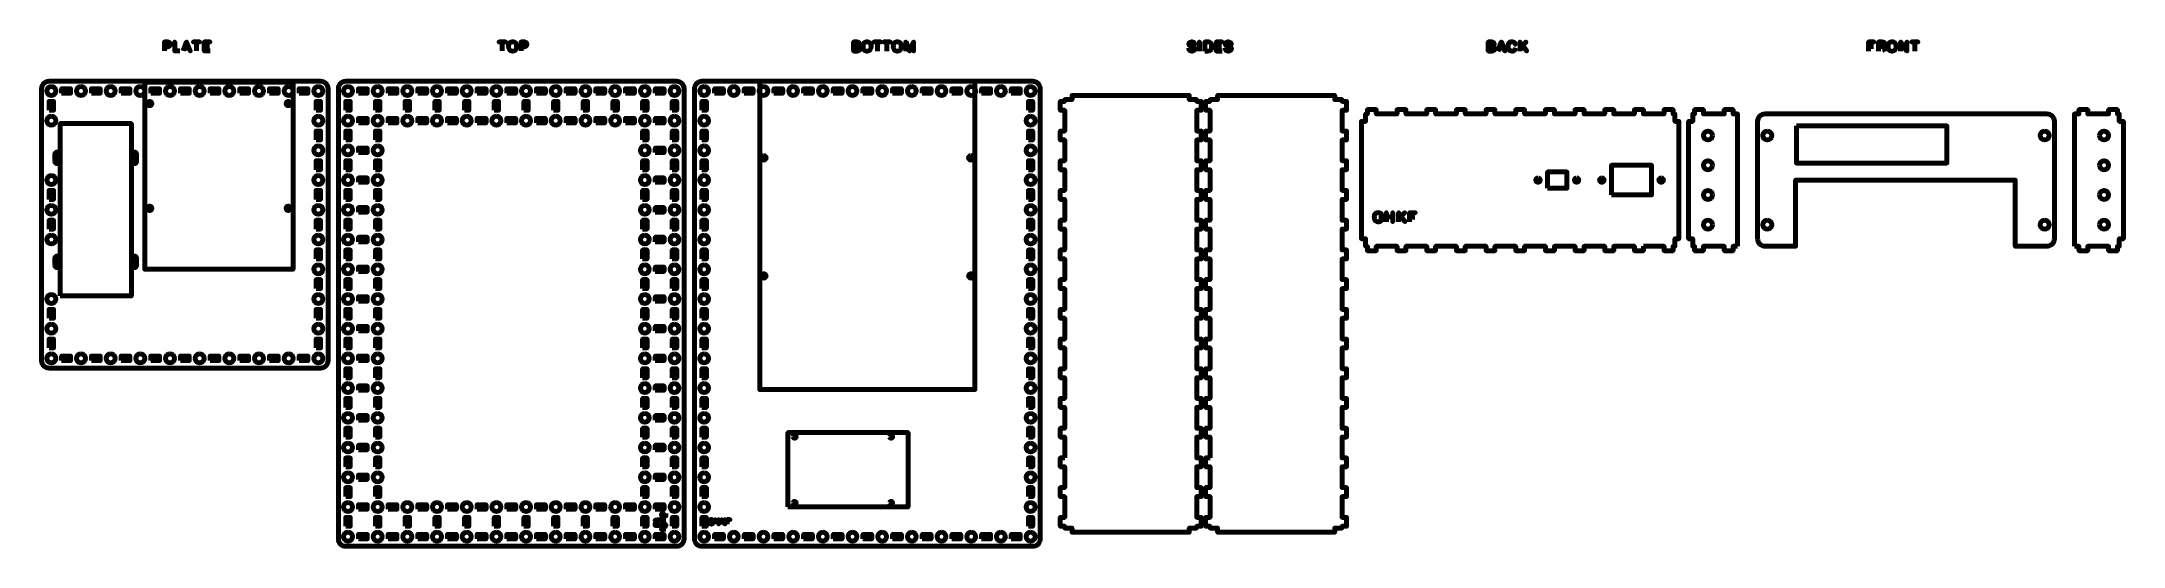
# Model space of a CAD drawing. Header units: centimetres. Extents: x -70 to 70, y -17 to 17.
import ezdxf

# ---------------------------------------------------------------- set-up
doc = ezdxf.new("R2010")
doc.units = ezdxf.units.CM
doc.header["$MEASUREMENT"] = 0
doc.layers.add('Layer 1', color=7, linetype='Continuous')

msp = doc.modelspace()

# ---------------------------------------------------------------- linework, layer by layer
at = {"layer": 'Layer 1', "color": 30, "lineweight": 70}
msp.add_lwpolyline([(-68.89998, -0.13325), (-64.09998, -0.13325), (-64.09998, 11.46675), (-68.89998, 11.46675), (-68.89998, -0.13325)], close=True, dxfattribs=at)
at = {"layer": 'Layer 1', "color": 250, "lineweight": 70}
for points in [[(35.65002, 6.66676), (38.35002, 6.66676), (38.35002, 8.66676), (35.65002, 8.66676), (35.65002, 6.66676)], [(31.35002, 7.11676), (32.65002, 7.11676), (32.65002, 8.21676), (31.35002, 8.21676), (31.35002, 7.11676)]]:
    msp.add_lwpolyline(points, close=True, dxfattribs=at)
for centre in [(-62.86998, 12.81675), (-53.52998, 12.81675), (-21.47498, 9.16676), (-7.52498, 9.16676), (30.70002, 7.66676), (33.30002, 7.66676), (35.00002, 7.66676), (39.00002, 7.66676), (-62.86998, 5.76675), (-53.52998, 5.76675), (-21.47498, 1.21676), (-7.52498, 1.21676)]:
    msp.add_ellipse(centre, major_axis=(0, 0.15), ratio=1, dxfattribs=at)
at = {"layer": 'Layer 1', "color": 30, "lineweight": 70}
for points, knots in [([(-61.87542, 16.35657), (-61.87542, 16.35657), (-61.87542, 16.96702), (-61.87542, 16.96702), (-61.87542, 16.96702), (-61.87542, 16.96702), (-61.68069, 16.96702), (-61.68069, 16.96702), (-61.68069, 16.96702), (-61.64174, 16.96688), (-61.60971, 16.9625), (-61.58445, 16.95404), (-61.58445, 16.95404), (-61.55933, 16.94571), (-61.53957, 16.93414), (-61.52532, 16.91946), (-61.52532, 16.91946), (-61.51107, 16.90493), (-61.50091, 16.88828), (-61.4947, 16.86951), (-61.4947, 16.86951), (-61.48863, 16.85074), (-61.4851, 16.83113), (-61.48426, 16.81039), (-61.48426, 16.81039), (-61.48327, 16.78964), (-61.48567, 16.76932), (-61.49131, 16.74957), (-61.49131, 16.74957), (-61.4971, 16.72981), (-61.50684, 16.71189), (-61.52081, 16.6958), (-61.52081, 16.6958), (-61.53463, 16.67972), (-61.5534, 16.66687), (-61.57697, 16.65742), (-61.57697, 16.65742), (-61.60053, 16.64782), (-61.62974, 16.64303), (-61.6646, 16.64274), (-61.6646, 16.64274), (-61.6646, 16.64274), (-61.87542, 16.64274), (-61.87542, 16.64274), (-61.87542, 16.64274), (-61.87542, 16.64274), (-61.6646, 16.64274), (-61.6646, 16.64274), (-61.6646, 16.64274), (-61.63045, 16.64303), (-61.60152, 16.64782), (-61.5781, 16.65742), (-61.5781, 16.65742), (-61.55453, 16.66687), (-61.53576, 16.67972), (-61.52165, 16.6958), (-61.52165, 16.6958), (-61.50768, 16.71189), (-61.49766, 16.72981), (-61.49174, 16.74957), (-61.49174, 16.74957), (-61.48581, 16.76932), (-61.48327, 16.78964), (-61.48426, 16.81039), (-61.48426, 16.81039), (-61.4851, 16.83113), (-61.48863, 16.85074), (-61.49498, 16.86951), (-61.49498, 16.86951), (-61.50119, 16.88828), (-61.51163, 16.90493), (-61.52589, 16.91946), (-61.52589, 16.91946), (-61.54028, 16.93414), (-61.56003, 16.94571), (-61.58515, 16.95404), (-61.58515, 16.95404), (-61.61041, 16.9625), (-61.64216, 16.96688), (-61.68069, 16.96702), (-61.68069, 16.96702), (-61.68069, 16.96702), (-61.87542, 16.96702), (-61.87542, 16.96702), (-61.87542, 16.96702), (-61.87542, 16.96702), (-61.87542, 16.35657), (-61.87542, 16.35657)], [0, 0, 0, 0, 0.045454545, 0.045454545, 0.045454545, 0.045454545, 0.090909091, 0.090909091, 0.090909091, 0.090909091, 0.136363636, 0.136363636, 0.136363636, 0.136363636, 0.181818182, 0.181818182, 0.181818182, 0.181818182, 0.227272727, 0.227272727, 0.227272727, 0.227272727, 0.272727273, 0.272727273, 0.272727273, 0.272727273, 0.318181818, 0.318181818, 0.318181818, 0.318181818, 0.363636364, 0.363636364, 0.363636364, 0.363636364, 0.409090909, 0.409090909, 0.409090909, 0.409090909, 0.454545455, 0.454545455, 0.454545455, 0.454545455, 0.5, 0.5, 0.5, 0.5, 0.545454545, 0.545454545, 0.545454545, 0.545454545, 0.590909091, 0.590909091, 0.590909091, 0.590909091, 0.636363636, 0.636363636, 0.636363636, 0.636363636, 0.681818182, 0.681818182, 0.681818182, 0.681818182, 0.727272727, 0.727272727, 0.727272727, 0.727272727, 0.772727273, 0.772727273, 0.772727273, 0.772727273, 0.818181818, 0.818181818, 0.818181818, 0.818181818, 0.863636364, 0.863636364, 0.863636364, 0.863636364, 0.909090909, 0.909090909, 0.909090909, 0.909090909, 0.954545455, 0.954545455, 0.954545455, 0.954545455, 1, 1, 1, 1]), ([(-60.82639, 16.35657), (-60.82639, 16.35657), (-61.18284, 16.35657), (-61.18284, 16.35657), (-61.18284, 16.35657), (-61.18284, 16.35657), (-61.18284, 16.96702), (-61.18284, 16.96702), (-61.18284, 16.96702), (-61.18284, 16.96702), (-61.18284, 16.35657), (-61.18284, 16.35657), (-61.18284, 16.35657), (-61.18284, 16.35657), (-60.82639, 16.35657), (-60.82639, 16.35657)], [0, 0, 0, 0, 0.25, 0.25, 0.25, 0.25, 0.5, 0.5, 0.5, 0.5, 0.75, 0.75, 0.75, 0.75, 1, 1, 1, 1]), ([(-60.62234, 16.35657), (-60.62234, 16.35657), (-60.38019, 16.96702), (-60.38019, 16.96702), (-60.38019, 16.96702), (-60.38019, 16.96702), (-60.1372, 16.35657), (-60.1372, 16.35657), (-60.1372, 16.35657), (-60.1372, 16.35657), (-60.38019, 16.96702), (-60.38019, 16.96702), (-60.38019, 16.96702), (-60.38019, 16.96702), (-60.62234, 16.35657), (-60.62234, 16.35657)], [0, 0, 0, 0, 0.25, 0.25, 0.25, 0.25, 0.5, 0.5, 0.5, 0.5, 0.75, 0.75, 0.75, 0.75, 1, 1, 1, 1]), ([(-59.71132, 16.35657), (-59.71132, 16.35657), (-59.71132, 16.96702), (-59.71132, 16.96702), (-59.71132, 16.96702), (-59.71132, 16.96702), (-59.93061, 16.96702), (-59.93061, 16.96702), (-59.93061, 16.96702), (-59.93061, 16.96702), (-59.49034, 16.96702), (-59.49034, 16.96702), (-59.49034, 16.96702), (-59.49034, 16.96702), (-59.71132, 16.96702), (-59.71132, 16.96702), (-59.71132, 16.96702), (-59.71132, 16.96702), (-59.71132, 16.35657), (-59.71132, 16.35657)], [0, 0, 0, 0, 0.2, 0.2, 0.2, 0.2, 0.4, 0.4, 0.4, 0.4, 0.6, 0.6, 0.6, 0.6, 0.8, 0.8, 0.8, 0.8, 1, 1, 1, 1]), ([(-58.8003, 16.35657), (-58.8003, 16.35657), (-59.19485, 16.35657), (-59.19485, 16.35657), (-59.19485, 16.35657), (-59.19485, 16.35657), (-59.19485, 16.96363), (-59.19485, 16.96363), (-59.19485, 16.96363), (-59.19485, 16.96363), (-58.8003, 16.96363), (-58.8003, 16.96363), (-58.8003, 16.96363), (-58.8003, 16.96363), (-59.19485, 16.96363), (-59.19485, 16.96363), (-59.19485, 16.96363), (-59.19485, 16.96363), (-59.19485, 16.35657), (-59.19485, 16.35657), (-59.19485, 16.35657), (-59.19485, 16.35657), (-58.8003, 16.35657), (-58.8003, 16.35657)], [0, 0, 0, 0, 0.166666667, 0.166666667, 0.166666667, 0.166666667, 0.333333333, 0.333333333, 0.333333333, 0.333333333, 0.5, 0.5, 0.5, 0.5, 0.666666667, 0.666666667, 0.666666667, 0.666666667, 0.833333333, 0.833333333, 0.833333333, 0.833333333, 1, 1, 1, 1]), ([(-39.10325, 16.35657), (-39.10325, 16.35657), (-39.10325, 16.96702), (-39.10325, 16.96702), (-39.10325, 16.96702), (-39.10325, 16.96702), (-39.32254, 16.96702), (-39.32254, 16.96702), (-39.32254, 16.96702), (-39.32254, 16.96702), (-38.88227, 16.96702), (-38.88227, 16.96702), (-38.88227, 16.96702), (-38.88227, 16.96702), (-39.10325, 16.96702), (-39.10325, 16.96702), (-39.10325, 16.96702), (-39.10325, 16.96702), (-39.10325, 16.35657), (-39.10325, 16.35657)], [0, 0, 0, 0, 0.2, 0.2, 0.2, 0.2, 0.4, 0.4, 0.4, 0.4, 0.6, 0.6, 0.6, 0.6, 0.8, 0.8, 0.8, 0.8, 1, 1, 1, 1]), ([(-38.40898, 16.35149), (-38.3792, 16.35135), (-38.35098, 16.35488), (-38.32403, 16.36179), (-38.32403, 16.36179), (-38.29722, 16.36885), (-38.27266, 16.37985), (-38.25023, 16.39509), (-38.25023, 16.39509), (-38.22779, 16.41019), (-38.20832, 16.43009), (-38.19181, 16.45464), (-38.19181, 16.45464), (-38.1753, 16.4792), (-38.1626, 16.50897), (-38.15357, 16.54397), (-38.15357, 16.54397), (-38.14439, 16.57896), (-38.13988, 16.61974), (-38.13974, 16.66645), (-38.13974, 16.66645), (-38.13988, 16.71316), (-38.14439, 16.75394), (-38.15357, 16.78908), (-38.15357, 16.78908), (-38.1626, 16.82421), (-38.1753, 16.85413), (-38.19181, 16.87882), (-38.19181, 16.87882), (-38.20832, 16.90352), (-38.22779, 16.92356), (-38.25023, 16.93894), (-38.25023, 16.93894), (-38.27266, 16.95432), (-38.29722, 16.96547), (-38.32403, 16.97266), (-38.32403, 16.97266), (-38.35098, 16.97972), (-38.3792, 16.98325), (-38.40898, 16.98311), (-38.40898, 16.98311), (-38.43875, 16.98325), (-38.46698, 16.97972), (-38.49393, 16.97266), (-38.49393, 16.97266), (-38.52074, 16.96547), (-38.54529, 16.95432), (-38.56773, 16.93894), (-38.56773, 16.93894), (-38.59017, 16.92356), (-38.60964, 16.90352), (-38.62615, 16.87882), (-38.62615, 16.87882), (-38.64266, 16.85413), (-38.65536, 16.82421), (-38.66439, 16.78908), (-38.66439, 16.78908), (-38.67356, 16.75394), (-38.67808, 16.71316), (-38.67822, 16.66645), (-38.67822, 16.66645), (-38.67808, 16.61974), (-38.67356, 16.57896), (-38.66439, 16.54397), (-38.66439, 16.54397), (-38.65536, 16.50897), (-38.64266, 16.4792), (-38.62615, 16.45464), (-38.62615, 16.45464), (-38.60964, 16.43009), (-38.59017, 16.41019), (-38.56773, 16.39509), (-38.56773, 16.39509), (-38.54529, 16.37985), (-38.52074, 16.36885), (-38.49393, 16.36179), (-38.49393, 16.36179), (-38.46698, 16.35488), (-38.43875, 16.35135), (-38.40898, 16.35149)], [0, 0, 0, 0, 0.05, 0.05, 0.05, 0.05, 0.1, 0.1, 0.1, 0.1, 0.15, 0.15, 0.15, 0.15, 0.2, 0.2, 0.2, 0.2, 0.25, 0.25, 0.25, 0.25, 0.3, 0.3, 0.3, 0.3, 0.35, 0.35, 0.35, 0.35, 0.4, 0.4, 0.4, 0.4, 0.45, 0.45, 0.45, 0.45, 0.5, 0.5, 0.5, 0.5, 0.55, 0.55, 0.55, 0.55, 0.6, 0.6, 0.6, 0.6, 0.65, 0.65, 0.65, 0.65, 0.7, 0.7, 0.7, 0.7, 0.75, 0.75, 0.75, 0.75, 0.8, 0.8, 0.8, 0.8, 0.85, 0.85, 0.85, 0.85, 0.9, 0.9, 0.9, 0.9, 0.95, 0.95, 0.95, 0.95, 1, 1, 1, 1]), ([(-38.40898, 16.35149), (-38.3792, 16.35135), (-38.35098, 16.35488), (-38.32403, 16.36179), (-38.32403, 16.36179), (-38.29722, 16.36885), (-38.27266, 16.37985), (-38.25023, 16.39509), (-38.25023, 16.39509), (-38.22779, 16.41019), (-38.20832, 16.43009), (-38.19181, 16.45464), (-38.19181, 16.45464), (-38.1753, 16.4792), (-38.1626, 16.50897), (-38.15357, 16.54397), (-38.15357, 16.54397), (-38.14439, 16.57896), (-38.13988, 16.61974), (-38.13974, 16.66645), (-38.13974, 16.66645), (-38.13988, 16.71316), (-38.14439, 16.75394), (-38.15357, 16.78908), (-38.15357, 16.78908), (-38.1626, 16.82421), (-38.1753, 16.85413), (-38.19181, 16.87882), (-38.19181, 16.87882), (-38.20832, 16.90352), (-38.22779, 16.92356), (-38.25023, 16.93894), (-38.25023, 16.93894), (-38.27266, 16.95432), (-38.29722, 16.96547), (-38.32403, 16.97266), (-38.32403, 16.97266), (-38.35098, 16.97972), (-38.3792, 16.98325), (-38.40898, 16.98311), (-38.40898, 16.98311), (-38.43875, 16.98325), (-38.46698, 16.97972), (-38.49393, 16.97266), (-38.49393, 16.97266), (-38.52074, 16.96547), (-38.54529, 16.95432), (-38.56773, 16.93894), (-38.56773, 16.93894), (-38.59017, 16.92356), (-38.60964, 16.90352), (-38.62615, 16.87882), (-38.62615, 16.87882), (-38.64266, 16.85413), (-38.65536, 16.82421), (-38.66439, 16.78908), (-38.66439, 16.78908), (-38.67356, 16.75394), (-38.67808, 16.71316), (-38.67822, 16.66645), (-38.67822, 16.66645), (-38.67808, 16.61974), (-38.67356, 16.57896), (-38.66439, 16.54397), (-38.66439, 16.54397), (-38.65536, 16.50897), (-38.64266, 16.4792), (-38.62615, 16.45464), (-38.62615, 16.45464), (-38.60964, 16.43009), (-38.59017, 16.41019), (-38.56773, 16.39509), (-38.56773, 16.39509), (-38.54529, 16.37985), (-38.52074, 16.36885), (-38.49393, 16.36179), (-38.49393, 16.36179), (-38.46698, 16.35488), (-38.43875, 16.35135), (-38.40898, 16.35149)], [0, 0, 0, 0, 0.05, 0.05, 0.05, 0.05, 0.1, 0.1, 0.1, 0.1, 0.15, 0.15, 0.15, 0.15, 0.2, 0.2, 0.2, 0.2, 0.25, 0.25, 0.25, 0.25, 0.3, 0.3, 0.3, 0.3, 0.35, 0.35, 0.35, 0.35, 0.4, 0.4, 0.4, 0.4, 0.45, 0.45, 0.45, 0.45, 0.5, 0.5, 0.5, 0.5, 0.55, 0.55, 0.55, 0.55, 0.6, 0.6, 0.6, 0.6, 0.65, 0.65, 0.65, 0.65, 0.7, 0.7, 0.7, 0.7, 0.75, 0.75, 0.75, 0.75, 0.8, 0.8, 0.8, 0.8, 0.85, 0.85, 0.85, 0.85, 0.9, 0.9, 0.9, 0.9, 0.95, 0.95, 0.95, 0.95, 1, 1, 1, 1]), ([(-37.83917, 16.35657), (-37.83917, 16.35657), (-37.83917, 16.96702), (-37.83917, 16.96702), (-37.83917, 16.96702), (-37.83917, 16.96702), (-37.64444, 16.96702), (-37.64444, 16.96702), (-37.64444, 16.96702), (-37.60549, 16.96688), (-37.57346, 16.9625), (-37.5482, 16.95404), (-37.5482, 16.95404), (-37.52308, 16.94571), (-37.50332, 16.93414), (-37.48907, 16.91946), (-37.48907, 16.91946), (-37.47482, 16.90493), (-37.46466, 16.88828), (-37.45845, 16.86951), (-37.45845, 16.86951), (-37.45238, 16.85074), (-37.44885, 16.83113), (-37.44801, 16.81039), (-37.44801, 16.81039), (-37.44702, 16.78964), (-37.44942, 16.76932), (-37.45506, 16.74957), (-37.45506, 16.74957), (-37.46085, 16.72981), (-37.47059, 16.71189), (-37.48456, 16.6958), (-37.48456, 16.6958), (-37.49838, 16.67972), (-37.51715, 16.66687), (-37.54072, 16.65742), (-37.54072, 16.65742), (-37.56428, 16.64782), (-37.59349, 16.64303), (-37.62835, 16.64274), (-37.62835, 16.64274), (-37.62835, 16.64274), (-37.83917, 16.64274), (-37.83917, 16.64274), (-37.83917, 16.64274), (-37.83917, 16.64274), (-37.62835, 16.64274), (-37.62835, 16.64274), (-37.62835, 16.64274), (-37.5942, 16.64303), (-37.56527, 16.64782), (-37.54185, 16.65742), (-37.54185, 16.65742), (-37.51828, 16.66687), (-37.49951, 16.67972), (-37.4854, 16.6958), (-37.4854, 16.6958), (-37.47143, 16.71189), (-37.46141, 16.72981), (-37.45549, 16.74957), (-37.45549, 16.74957), (-37.44956, 16.76932), (-37.44702, 16.78964), (-37.44801, 16.81039), (-37.44801, 16.81039), (-37.44885, 16.83113), (-37.45238, 16.85074), (-37.45873, 16.86951), (-37.45873, 16.86951), (-37.46494, 16.88828), (-37.47538, 16.90493), (-37.48964, 16.91946), (-37.48964, 16.91946), (-37.50403, 16.93414), (-37.52378, 16.94571), (-37.5489, 16.95404), (-37.5489, 16.95404), (-37.57416, 16.9625), (-37.60591, 16.96688), (-37.64444, 16.96702), (-37.64444, 16.96702), (-37.64444, 16.96702), (-37.83917, 16.96702), (-37.83917, 16.96702), (-37.83917, 16.96702), (-37.83917, 16.96702), (-37.83917, 16.35657), (-37.83917, 16.35657)], [0, 0, 0, 0, 0.045454545, 0.045454545, 0.045454545, 0.045454545, 0.090909091, 0.090909091, 0.090909091, 0.090909091, 0.136363636, 0.136363636, 0.136363636, 0.136363636, 0.181818182, 0.181818182, 0.181818182, 0.181818182, 0.227272727, 0.227272727, 0.227272727, 0.227272727, 0.272727273, 0.272727273, 0.272727273, 0.272727273, 0.318181818, 0.318181818, 0.318181818, 0.318181818, 0.363636364, 0.363636364, 0.363636364, 0.363636364, 0.409090909, 0.409090909, 0.409090909, 0.409090909, 0.454545455, 0.454545455, 0.454545455, 0.454545455, 0.5, 0.5, 0.5, 0.5, 0.545454545, 0.545454545, 0.545454545, 0.545454545, 0.590909091, 0.590909091, 0.590909091, 0.590909091, 0.636363636, 0.636363636, 0.636363636, 0.636363636, 0.681818182, 0.681818182, 0.681818182, 0.681818182, 0.727272727, 0.727272727, 0.727272727, 0.727272727, 0.772727273, 0.772727273, 0.772727273, 0.772727273, 0.818181818, 0.818181818, 0.818181818, 0.818181818, 0.863636364, 0.863636364, 0.863636364, 0.863636364, 0.909090909, 0.909090909, 0.909090909, 0.909090909, 0.954545455, 0.954545455, 0.954545455, 0.954545455, 1, 1, 1, 1]), ([(-15.42955, 16.67014), (-15.42955, 16.67014), (-15.19502, 16.67014), (-15.19502, 16.67014), (-15.19502, 16.67014), (-15.16454, 16.67029), (-15.13858, 16.67452), (-15.1167, 16.68284), (-15.1167, 16.68284), (-15.09497, 16.69103), (-15.07733, 16.70218), (-15.06365, 16.71615), (-15.06365, 16.71615), (-15.04996, 16.73012), (-15.04008, 16.74592), (-15.03387, 16.76342), (-15.03387, 16.76342), (-15.0278, 16.78078), (-15.02498, 16.79884), (-15.02569, 16.81747), (-15.02569, 16.81747), (-15.02653, 16.83609), (-15.03049, 16.85415), (-15.03754, 16.87179), (-15.03754, 16.87179), (-15.04446, 16.88943), (-15.0549, 16.90538), (-15.06859, 16.91963), (-15.06859, 16.91963), (-15.08227, 16.93388), (-15.09935, 16.94517), (-15.12009, 16.9535), (-15.12009, 16.9535), (-15.14083, 16.96196), (-15.16525, 16.96634), (-15.19333, 16.96648), (-15.19333, 16.96648), (-15.19333, 16.96648), (-15.42955, 16.96648), (-15.42955, 16.96648), (-15.42955, 16.96648), (-15.42955, 16.96648), (-15.42955, 16.35603), (-15.42955, 16.35603), (-15.42955, 16.35603), (-15.42955, 16.35603), (-15.16962, 16.35603), (-15.16962, 16.35603), (-15.16962, 16.35603), (-15.14535, 16.35603), (-15.12277, 16.35956), (-15.10189, 16.36647), (-15.10189, 16.36647), (-15.081, 16.37353), (-15.0628, 16.38355), (-15.047, 16.39695), (-15.047, 16.39695), (-15.03133, 16.41022), (-15.01906, 16.4263), (-15.01031, 16.44535), (-15.01031, 16.44535), (-15.00156, 16.4644), (-14.99704, 16.48599), (-14.9969, 16.51012), (-14.9969, 16.51012), (-14.99747, 16.5344), (-15.00255, 16.55627), (-15.01228, 16.57588), (-15.01228, 16.57588), (-15.02202, 16.5955), (-15.03557, 16.61229), (-15.05306, 16.6264), (-15.05306, 16.6264), (-15.07056, 16.64037), (-15.09145, 16.65124), (-15.11543, 16.65871), (-15.11543, 16.65871), (-15.13942, 16.66619), (-15.16595, 16.67), (-15.19502, 16.67014), (-15.19502, 16.67014), (-15.16595, 16.67), (-15.13942, 16.66619), (-15.11543, 16.65871), (-15.11543, 16.65871), (-15.09145, 16.65124), (-15.07056, 16.64037), (-15.05306, 16.6264), (-15.05306, 16.6264), (-15.03557, 16.61229), (-15.02202, 16.5955), (-15.01228, 16.57588), (-15.01228, 16.57588), (-15.00255, 16.55627), (-14.99747, 16.5344), (-14.9969, 16.51012), (-14.9969, 16.51012), (-14.99704, 16.48599), (-15.00156, 16.4644), (-15.01031, 16.44535), (-15.01031, 16.44535), (-15.01906, 16.4263), (-15.03133, 16.41022), (-15.047, 16.39695), (-15.047, 16.39695), (-15.0628, 16.38355), (-15.081, 16.37353), (-15.10189, 16.36647), (-15.10189, 16.36647), (-15.12277, 16.35956), (-15.14535, 16.35603), (-15.16962, 16.35603), (-15.16962, 16.35603), (-15.16962, 16.35603), (-15.42955, 16.35603), (-15.42955, 16.35603), (-15.42955, 16.35603), (-15.42955, 16.35603), (-15.42955, 16.96648), (-15.42955, 16.96648), (-15.42955, 16.96648), (-15.42955, 16.96648), (-15.19333, 16.96648), (-15.19333, 16.96648), (-15.19333, 16.96648), (-15.16525, 16.96634), (-15.14083, 16.96196), (-15.12009, 16.9535), (-15.12009, 16.9535), (-15.09935, 16.94517), (-15.08227, 16.93388), (-15.06859, 16.91963), (-15.06859, 16.91963), (-15.0549, 16.90538), (-15.04446, 16.88943), (-15.03754, 16.87179), (-15.03754, 16.87179), (-15.03049, 16.85415), (-15.02653, 16.83609), (-15.02569, 16.81747), (-15.02569, 16.81747), (-15.02498, 16.79884), (-15.0278, 16.78078), (-15.03387, 16.76342), (-15.03387, 16.76342), (-15.04008, 16.74592), (-15.04996, 16.73012), (-15.06365, 16.71615), (-15.06365, 16.71615), (-15.07733, 16.70218), (-15.09497, 16.69103), (-15.1167, 16.68284), (-15.1167, 16.68284), (-15.13858, 16.67452), (-15.16454, 16.67029), (-15.19502, 16.67014), (-15.19502, 16.67014), (-15.19502, 16.67014), (-15.42955, 16.67014), (-15.42955, 16.67014)], [0, 0, 0, 0, 0.025, 0.025, 0.025, 0.025, 0.05, 0.05, 0.05, 0.05, 0.075, 0.075, 0.075, 0.075, 0.1, 0.1, 0.1, 0.1, 0.125, 0.125, 0.125, 0.125, 0.15, 0.15, 0.15, 0.15, 0.175, 0.175, 0.175, 0.175, 0.2, 0.2, 0.2, 0.2, 0.225, 0.225, 0.225, 0.225, 0.25, 0.25, 0.25, 0.25, 0.275, 0.275, 0.275, 0.275, 0.3, 0.3, 0.3, 0.3, 0.325, 0.325, 0.325, 0.325, 0.35, 0.35, 0.35, 0.35, 0.375, 0.375, 0.375, 0.375, 0.4, 0.4, 0.4, 0.4, 0.425, 0.425, 0.425, 0.425, 0.45, 0.45, 0.45, 0.45, 0.475, 0.475, 0.475, 0.475, 0.5, 0.5, 0.5, 0.5, 0.525, 0.525, 0.525, 0.525, 0.55, 0.55, 0.55, 0.55, 0.575, 0.575, 0.575, 0.575, 0.6, 0.6, 0.6, 0.6, 0.625, 0.625, 0.625, 0.625, 0.65, 0.65, 0.65, 0.65, 0.675, 0.675, 0.675, 0.675, 0.7, 0.7, 0.7, 0.7, 0.725, 0.725, 0.725, 0.725, 0.75, 0.75, 0.75, 0.75, 0.775, 0.775, 0.775, 0.775, 0.8, 0.8, 0.8, 0.8, 0.825, 0.825, 0.825, 0.825, 0.85, 0.85, 0.85, 0.85, 0.875, 0.875, 0.875, 0.875, 0.9, 0.9, 0.9, 0.9, 0.925, 0.925, 0.925, 0.925, 0.95, 0.95, 0.95, 0.95, 0.975, 0.975, 0.975, 0.975, 1, 1, 1, 1]), ([(-14.51938, 16.35095), (-14.4896, 16.35081), (-14.46138, 16.35434), (-14.43443, 16.36125), (-14.43443, 16.36125), (-14.40762, 16.36831), (-14.38306, 16.37931), (-14.36063, 16.39455), (-14.36063, 16.39455), (-14.33819, 16.40965), (-14.31872, 16.42955), (-14.30221, 16.4541), (-14.30221, 16.4541), (-14.2857, 16.47866), (-14.273, 16.50843), (-14.26397, 16.54343), (-14.26397, 16.54343), (-14.25479, 16.57842), (-14.25028, 16.6192), (-14.25014, 16.66591), (-14.25014, 16.66591), (-14.25028, 16.71262), (-14.25479, 16.7534), (-14.26397, 16.78854), (-14.26397, 16.78854), (-14.273, 16.82367), (-14.2857, 16.85359), (-14.30221, 16.87828), (-14.30221, 16.87828), (-14.31872, 16.90298), (-14.33819, 16.92302), (-14.36063, 16.9384), (-14.36063, 16.9384), (-14.38306, 16.95378), (-14.40762, 16.96493), (-14.43443, 16.97212), (-14.43443, 16.97212), (-14.46138, 16.97918), (-14.4896, 16.98271), (-14.51938, 16.98257), (-14.51938, 16.98257), (-14.54915, 16.98271), (-14.57738, 16.97918), (-14.60433, 16.97212), (-14.60433, 16.97212), (-14.63114, 16.96493), (-14.65569, 16.95378), (-14.67813, 16.9384), (-14.67813, 16.9384), (-14.70057, 16.92302), (-14.72004, 16.90298), (-14.73655, 16.87828), (-14.73655, 16.87828), (-14.75306, 16.85359), (-14.76576, 16.82367), (-14.77479, 16.78854), (-14.77479, 16.78854), (-14.78396, 16.7534), (-14.78848, 16.71262), (-14.78862, 16.66591), (-14.78862, 16.66591), (-14.78848, 16.6192), (-14.78396, 16.57842), (-14.77479, 16.54343), (-14.77479, 16.54343), (-14.76576, 16.50843), (-14.75306, 16.47866), (-14.73655, 16.4541), (-14.73655, 16.4541), (-14.72004, 16.42955), (-14.70057, 16.40965), (-14.67813, 16.39455), (-14.67813, 16.39455), (-14.65569, 16.37931), (-14.63114, 16.36831), (-14.60433, 16.36125), (-14.60433, 16.36125), (-14.57738, 16.35434), (-14.54915, 16.35081), (-14.51938, 16.35095)], [0, 0, 0, 0, 0.05, 0.05, 0.05, 0.05, 0.1, 0.1, 0.1, 0.1, 0.15, 0.15, 0.15, 0.15, 0.2, 0.2, 0.2, 0.2, 0.25, 0.25, 0.25, 0.25, 0.3, 0.3, 0.3, 0.3, 0.35, 0.35, 0.35, 0.35, 0.4, 0.4, 0.4, 0.4, 0.45, 0.45, 0.45, 0.45, 0.5, 0.5, 0.5, 0.5, 0.55, 0.55, 0.55, 0.55, 0.6, 0.6, 0.6, 0.6, 0.65, 0.65, 0.65, 0.65, 0.7, 0.7, 0.7, 0.7, 0.75, 0.75, 0.75, 0.75, 0.8, 0.8, 0.8, 0.8, 0.85, 0.85, 0.85, 0.85, 0.9, 0.9, 0.9, 0.9, 0.95, 0.95, 0.95, 0.95, 1, 1, 1, 1]), ([(-14.51938, 16.35095), (-14.4896, 16.35081), (-14.46138, 16.35434), (-14.43443, 16.36125), (-14.43443, 16.36125), (-14.40762, 16.36831), (-14.38306, 16.37931), (-14.36063, 16.39455), (-14.36063, 16.39455), (-14.33819, 16.40965), (-14.31872, 16.42955), (-14.30221, 16.4541), (-14.30221, 16.4541), (-14.2857, 16.47866), (-14.273, 16.50843), (-14.26397, 16.54343), (-14.26397, 16.54343), (-14.25479, 16.57842), (-14.25028, 16.6192), (-14.25014, 16.66591), (-14.25014, 16.66591), (-14.25028, 16.71262), (-14.25479, 16.7534), (-14.26397, 16.78854), (-14.26397, 16.78854), (-14.273, 16.82367), (-14.2857, 16.85359), (-14.30221, 16.87828), (-14.30221, 16.87828), (-14.31872, 16.90298), (-14.33819, 16.92302), (-14.36063, 16.9384), (-14.36063, 16.9384), (-14.38306, 16.95378), (-14.40762, 16.96493), (-14.43443, 16.97212), (-14.43443, 16.97212), (-14.46138, 16.97918), (-14.4896, 16.98271), (-14.51938, 16.98257), (-14.51938, 16.98257), (-14.54915, 16.98271), (-14.57738, 16.97918), (-14.60433, 16.97212), (-14.60433, 16.97212), (-14.63114, 16.96493), (-14.65569, 16.95378), (-14.67813, 16.9384), (-14.67813, 16.9384), (-14.70057, 16.92302), (-14.72004, 16.90298), (-14.73655, 16.87828), (-14.73655, 16.87828), (-14.75306, 16.85359), (-14.76576, 16.82367), (-14.77479, 16.78854), (-14.77479, 16.78854), (-14.78396, 16.7534), (-14.78848, 16.71262), (-14.78862, 16.66591), (-14.78862, 16.66591), (-14.78848, 16.6192), (-14.78396, 16.57842), (-14.77479, 16.54343), (-14.77479, 16.54343), (-14.76576, 16.50843), (-14.75306, 16.47866), (-14.73655, 16.4541), (-14.73655, 16.4541), (-14.72004, 16.42955), (-14.70057, 16.40965), (-14.67813, 16.39455), (-14.67813, 16.39455), (-14.65569, 16.37931), (-14.63114, 16.36831), (-14.60433, 16.36125), (-14.60433, 16.36125), (-14.57738, 16.35434), (-14.54915, 16.35081), (-14.51938, 16.35095)], [0, 0, 0, 0, 0.05, 0.05, 0.05, 0.05, 0.1, 0.1, 0.1, 0.1, 0.15, 0.15, 0.15, 0.15, 0.2, 0.2, 0.2, 0.2, 0.25, 0.25, 0.25, 0.25, 0.3, 0.3, 0.3, 0.3, 0.35, 0.35, 0.35, 0.35, 0.4, 0.4, 0.4, 0.4, 0.45, 0.45, 0.45, 0.45, 0.5, 0.5, 0.5, 0.5, 0.55, 0.55, 0.55, 0.55, 0.6, 0.6, 0.6, 0.6, 0.65, 0.65, 0.65, 0.65, 0.7, 0.7, 0.7, 0.7, 0.75, 0.75, 0.75, 0.75, 0.8, 0.8, 0.8, 0.8, 0.85, 0.85, 0.85, 0.85, 0.9, 0.9, 0.9, 0.9, 0.95, 0.95, 0.95, 0.95, 1, 1, 1, 1]), ([(-13.82172, 16.35603), (-13.82172, 16.35603), (-13.82172, 16.96648), (-13.82172, 16.96648), (-13.82172, 16.96648), (-13.82172, 16.96648), (-14.04101, 16.96648), (-14.04101, 16.96648), (-14.04101, 16.96648), (-14.04101, 16.96648), (-13.60074, 16.96648), (-13.60074, 16.96648), (-13.60074, 16.96648), (-13.60074, 16.96648), (-13.82172, 16.96648), (-13.82172, 16.96648), (-13.82172, 16.96648), (-13.82172, 16.96648), (-13.82172, 16.35603), (-13.82172, 16.35603)], [0, 0, 0, 0, 0.2, 0.2, 0.2, 0.2, 0.4, 0.4, 0.4, 0.4, 0.6, 0.6, 0.6, 0.6, 0.8, 0.8, 0.8, 0.8, 1, 1, 1, 1]), ([(-13.1774, 16.35603), (-13.1774, 16.35603), (-13.1774, 16.96648), (-13.1774, 16.96648), (-13.1774, 16.96648), (-13.1774, 16.96648), (-13.39669, 16.96648), (-13.39669, 16.96648), (-13.39669, 16.96648), (-13.39669, 16.96648), (-12.95642, 16.96648), (-12.95642, 16.96648), (-12.95642, 16.96648), (-12.95642, 16.96648), (-13.1774, 16.96648), (-13.1774, 16.96648), (-13.1774, 16.96648), (-13.1774, 16.96648), (-13.1774, 16.35603), (-13.1774, 16.35603)], [0, 0, 0, 0, 0.2, 0.2, 0.2, 0.2, 0.4, 0.4, 0.4, 0.4, 0.6, 0.6, 0.6, 0.6, 0.8, 0.8, 0.8, 0.8, 1, 1, 1, 1]), ([(-12.48313, 16.35095), (-12.45335, 16.35081), (-12.42513, 16.35434), (-12.39818, 16.36125), (-12.39818, 16.36125), (-12.37137, 16.36831), (-12.34681, 16.37931), (-12.32438, 16.39455), (-12.32438, 16.39455), (-12.30194, 16.40965), (-12.28247, 16.42955), (-12.26596, 16.4541), (-12.26596, 16.4541), (-12.24945, 16.47866), (-12.23675, 16.50843), (-12.22772, 16.54343), (-12.22772, 16.54343), (-12.21854, 16.57842), (-12.21403, 16.6192), (-12.21389, 16.66591), (-12.21389, 16.66591), (-12.21403, 16.71262), (-12.21854, 16.7534), (-12.22772, 16.78854), (-12.22772, 16.78854), (-12.23675, 16.82367), (-12.24945, 16.85359), (-12.26596, 16.87828), (-12.26596, 16.87828), (-12.28247, 16.90298), (-12.30194, 16.92302), (-12.32438, 16.9384), (-12.32438, 16.9384), (-12.34681, 16.95378), (-12.37137, 16.96493), (-12.39818, 16.97212), (-12.39818, 16.97212), (-12.42513, 16.97918), (-12.45335, 16.98271), (-12.48313, 16.98257), (-12.48313, 16.98257), (-12.5129, 16.98271), (-12.54113, 16.97918), (-12.56808, 16.97212), (-12.56808, 16.97212), (-12.59489, 16.96493), (-12.61944, 16.95378), (-12.64188, 16.9384), (-12.64188, 16.9384), (-12.66432, 16.92302), (-12.68379, 16.90298), (-12.7003, 16.87828), (-12.7003, 16.87828), (-12.71681, 16.85359), (-12.72951, 16.82367), (-12.73854, 16.78854), (-12.73854, 16.78854), (-12.74771, 16.7534), (-12.75223, 16.71262), (-12.75237, 16.66591), (-12.75237, 16.66591), (-12.75223, 16.6192), (-12.74771, 16.57842), (-12.73854, 16.54343), (-12.73854, 16.54343), (-12.72951, 16.50843), (-12.71681, 16.47866), (-12.7003, 16.4541), (-12.7003, 16.4541), (-12.68379, 16.42955), (-12.66432, 16.40965), (-12.64188, 16.39455), (-12.64188, 16.39455), (-12.61944, 16.37931), (-12.59489, 16.36831), (-12.56808, 16.36125), (-12.56808, 16.36125), (-12.54113, 16.35434), (-12.5129, 16.35081), (-12.48313, 16.35095)], [0, 0, 0, 0, 0.05, 0.05, 0.05, 0.05, 0.1, 0.1, 0.1, 0.1, 0.15, 0.15, 0.15, 0.15, 0.2, 0.2, 0.2, 0.2, 0.25, 0.25, 0.25, 0.25, 0.3, 0.3, 0.3, 0.3, 0.35, 0.35, 0.35, 0.35, 0.4, 0.4, 0.4, 0.4, 0.45, 0.45, 0.45, 0.45, 0.5, 0.5, 0.5, 0.5, 0.55, 0.55, 0.55, 0.55, 0.6, 0.6, 0.6, 0.6, 0.65, 0.65, 0.65, 0.65, 0.7, 0.7, 0.7, 0.7, 0.75, 0.75, 0.75, 0.75, 0.8, 0.8, 0.8, 0.8, 0.85, 0.85, 0.85, 0.85, 0.9, 0.9, 0.9, 0.9, 0.95, 0.95, 0.95, 0.95, 1, 1, 1, 1]), ([(-12.48313, 16.35095), (-12.45335, 16.35081), (-12.42513, 16.35434), (-12.39818, 16.36125), (-12.39818, 16.36125), (-12.37137, 16.36831), (-12.34681, 16.37931), (-12.32438, 16.39455), (-12.32438, 16.39455), (-12.30194, 16.40965), (-12.28247, 16.42955), (-12.26596, 16.4541), (-12.26596, 16.4541), (-12.24945, 16.47866), (-12.23675, 16.50843), (-12.22772, 16.54343), (-12.22772, 16.54343), (-12.21854, 16.57842), (-12.21403, 16.6192), (-12.21389, 16.66591), (-12.21389, 16.66591), (-12.21403, 16.71262), (-12.21854, 16.7534), (-12.22772, 16.78854), (-12.22772, 16.78854), (-12.23675, 16.82367), (-12.24945, 16.85359), (-12.26596, 16.87828), (-12.26596, 16.87828), (-12.28247, 16.90298), (-12.30194, 16.92302), (-12.32438, 16.9384), (-12.32438, 16.9384), (-12.34681, 16.95378), (-12.37137, 16.96493), (-12.39818, 16.97212), (-12.39818, 16.97212), (-12.42513, 16.97918), (-12.45335, 16.98271), (-12.48313, 16.98257), (-12.48313, 16.98257), (-12.5129, 16.98271), (-12.54113, 16.97918), (-12.56808, 16.97212), (-12.56808, 16.97212), (-12.59489, 16.96493), (-12.61944, 16.95378), (-12.64188, 16.9384), (-12.64188, 16.9384), (-12.66432, 16.92302), (-12.68379, 16.90298), (-12.7003, 16.87828), (-12.7003, 16.87828), (-12.71681, 16.85359), (-12.72951, 16.82367), (-12.73854, 16.78854), (-12.73854, 16.78854), (-12.74771, 16.7534), (-12.75223, 16.71262), (-12.75237, 16.66591), (-12.75237, 16.66591), (-12.75223, 16.6192), (-12.74771, 16.57842), (-12.73854, 16.54343), (-12.73854, 16.54343), (-12.72951, 16.50843), (-12.71681, 16.47866), (-12.7003, 16.4541), (-12.7003, 16.4541), (-12.68379, 16.42955), (-12.66432, 16.40965), (-12.64188, 16.39455), (-12.64188, 16.39455), (-12.61944, 16.37931), (-12.59489, 16.36831), (-12.56808, 16.36125), (-12.56808, 16.36125), (-12.54113, 16.35434), (-12.5129, 16.35081), (-12.48313, 16.35095)], [0, 0, 0, 0, 0.05, 0.05, 0.05, 0.05, 0.1, 0.1, 0.1, 0.1, 0.15, 0.15, 0.15, 0.15, 0.2, 0.2, 0.2, 0.2, 0.25, 0.25, 0.25, 0.25, 0.3, 0.3, 0.3, 0.3, 0.35, 0.35, 0.35, 0.35, 0.4, 0.4, 0.4, 0.4, 0.45, 0.45, 0.45, 0.45, 0.5, 0.5, 0.5, 0.5, 0.55, 0.55, 0.55, 0.55, 0.6, 0.6, 0.6, 0.6, 0.65, 0.65, 0.65, 0.65, 0.7, 0.7, 0.7, 0.7, 0.75, 0.75, 0.75, 0.75, 0.8, 0.8, 0.8, 0.8, 0.85, 0.85, 0.85, 0.85, 0.9, 0.9, 0.9, 0.9, 0.95, 0.95, 0.95, 0.95, 1, 1, 1, 1]), ([(-11.91332, 16.35603), (-11.91332, 16.35603), (-11.91332, 16.96648), (-11.91332, 16.96648), (-11.91332, 16.96648), (-11.91332, 16.96648), (-11.65085, 16.35603), (-11.65085, 16.35603), (-11.65085, 16.35603), (-11.65085, 16.35603), (-11.38754, 16.96648), (-11.38754, 16.96648), (-11.38754, 16.96648), (-11.38754, 16.96648), (-11.38754, 16.35603), (-11.38754, 16.35603), (-11.38754, 16.35603), (-11.38754, 16.35603), (-11.38754, 16.96648), (-11.38754, 16.96648), (-11.38754, 16.96648), (-11.38754, 16.96648), (-11.65085, 16.35603), (-11.65085, 16.35603), (-11.65085, 16.35603), (-11.65085, 16.35603), (-11.91332, 16.96648), (-11.91332, 16.96648), (-11.91332, 16.96648), (-11.91332, 16.96648), (-11.91332, 16.35603), (-11.91332, 16.35603)], [0, 0, 0, 0, 0.125, 0.125, 0.125, 0.125, 0.25, 0.25, 0.25, 0.25, 0.375, 0.375, 0.375, 0.375, 0.5, 0.5, 0.5, 0.5, 0.625, 0.625, 0.625, 0.625, 0.75, 0.75, 0.75, 0.75, 0.875, 0.875, 0.875, 0.875, 1, 1, 1, 1]), ([(7.15593, 16.5406), (7.15621, 16.50688), (7.16214, 16.47795), (7.17399, 16.45382), (7.17399, 16.45382), (7.1857, 16.42983), (7.20207, 16.41022), (7.22268, 16.39498), (7.22268, 16.39498), (7.24342, 16.37988), (7.26727, 16.36873), (7.29422, 16.36153), (7.29422, 16.36153), (7.32103, 16.35448), (7.34982, 16.35095), (7.3803, 16.35095), (7.3803, 16.35095), (7.41106, 16.35109), (7.43872, 16.35561), (7.46341, 16.36421), (7.46341, 16.36421), (7.48797, 16.37282), (7.50899, 16.38439), (7.52663, 16.39893), (7.52663, 16.39893), (7.54413, 16.41346), (7.55768, 16.42969), (7.56727, 16.44775), (7.56727, 16.44775), (7.57687, 16.46581), (7.58195, 16.4843), (7.58265, 16.50335), (7.58265, 16.50335), (7.5835, 16.52833), (7.57983, 16.55119), (7.57179, 16.57179), (7.57179, 16.57179), (7.56374, 16.59239), (7.55133, 16.60961), (7.53453, 16.62372), (7.53453, 16.62372), (7.51788, 16.63783), (7.49686, 16.64771), (7.47174, 16.65321), (7.47174, 16.65321), (7.47174, 16.65321), (7.2643, 16.69808), (7.2643, 16.69808), (7.2643, 16.69808), (7.24483, 16.70218), (7.22804, 16.70909), (7.21421, 16.71869), (7.21421, 16.71869), (7.20038, 16.72842), (7.18966, 16.74183), (7.18232, 16.75904), (7.18232, 16.75904), (7.17498, 16.77612), (7.17117, 16.79785), (7.17117, 16.82424), (7.17117, 16.82424), (7.17117, 16.84428), (7.17526, 16.86319), (7.18359, 16.88097), (7.18359, 16.88097), (7.19177, 16.89875), (7.20391, 16.91441), (7.21985, 16.92824), (7.21985, 16.92824), (7.2358, 16.94193), (7.25556, 16.95265), (7.27898, 16.96041), (7.27898, 16.96041), (7.30255, 16.96831), (7.3295, 16.97226), (7.35998, 16.97241), (7.35998, 16.97241), (7.3906, 16.97241), (7.41868, 16.96888), (7.44436, 16.96182), (7.44436, 16.96182), (7.4699, 16.95477), (7.49206, 16.94461), (7.51069, 16.93106), (7.51069, 16.93106), (7.52931, 16.91751), (7.54371, 16.90086), (7.55358, 16.88139), (7.55358, 16.88139), (7.56346, 16.86177), (7.56812, 16.83934), (7.56741, 16.81408), (7.56741, 16.81408), (7.56812, 16.83934), (7.56346, 16.86177), (7.55358, 16.88139), (7.55358, 16.88139), (7.54371, 16.90086), (7.52931, 16.91751), (7.51069, 16.93106), (7.51069, 16.93106), (7.49206, 16.94461), (7.4699, 16.95477), (7.44436, 16.96182), (7.44436, 16.96182), (7.41868, 16.96888), (7.3906, 16.97241), (7.35998, 16.97241), (7.35998, 16.97241), (7.3295, 16.97226), (7.30255, 16.96831), (7.27898, 16.96041), (7.27898, 16.96041), (7.25556, 16.95265), (7.2358, 16.94193), (7.21985, 16.92824), (7.21985, 16.92824), (7.20391, 16.91441), (7.19177, 16.89875), (7.18359, 16.88097), (7.18359, 16.88097), (7.17526, 16.86319), (7.17117, 16.84428), (7.17117, 16.82424), (7.17117, 16.82424), (7.17117, 16.79785), (7.17484, 16.77612), (7.18189, 16.75919), (7.18189, 16.75919), (7.18909, 16.74211), (7.19967, 16.72885), (7.2135, 16.71911), (7.2135, 16.71911), (7.22733, 16.70951), (7.24427, 16.70246), (7.2643, 16.69808), (7.2643, 16.69808), (7.2643, 16.69808), (7.47174, 16.65321), (7.47174, 16.65321), (7.47174, 16.65321), (7.49742, 16.64771), (7.51859, 16.63783), (7.53524, 16.62372), (7.53524, 16.62372), (7.55203, 16.60961), (7.56431, 16.59239), (7.57221, 16.57179), (7.57221, 16.57179), (7.57997, 16.55119), (7.5835, 16.52833), (7.58265, 16.50335), (7.58265, 16.50335), (7.58195, 16.4843), (7.57687, 16.46581), (7.56727, 16.44775), (7.56727, 16.44775), (7.55768, 16.42969), (7.54413, 16.41346), (7.52663, 16.39893), (7.52663, 16.39893), (7.50899, 16.38439), (7.48797, 16.37282), (7.46341, 16.36421), (7.46341, 16.36421), (7.43872, 16.35561), (7.41106, 16.35109), (7.3803, 16.35095), (7.3803, 16.35095), (7.34982, 16.35095), (7.32103, 16.35448), (7.29422, 16.36153), (7.29422, 16.36153), (7.26727, 16.36873), (7.24342, 16.37988), (7.22268, 16.39498), (7.22268, 16.39498), (7.20207, 16.41022), (7.1857, 16.42983), (7.17399, 16.45382), (7.17399, 16.45382), (7.16214, 16.47795), (7.15621, 16.50688), (7.15593, 16.5406)], [0, 0, 0, 0, 0.02173913, 0.02173913, 0.02173913, 0.02173913, 0.043478261, 0.043478261, 0.043478261, 0.043478261, 0.065217391, 0.065217391, 0.065217391, 0.065217391, 0.086956522, 0.086956522, 0.086956522, 0.086956522, 0.108695652, 0.108695652, 0.108695652, 0.108695652, 0.130434783, 0.130434783, 0.130434783, 0.130434783, 0.152173913, 0.152173913, 0.152173913, 0.152173913, 0.173913043, 0.173913043, 0.173913043, 0.173913043, 0.195652174, 0.195652174, 0.195652174, 0.195652174, 0.217391304, 0.217391304, 0.217391304, 0.217391304, 0.239130435, 0.239130435, 0.239130435, 0.239130435, 0.260869565, 0.260869565, 0.260869565, 0.260869565, 0.282608696, 0.282608696, 0.282608696, 0.282608696, 0.304347826, 0.304347826, 0.304347826, 0.304347826, 0.326086957, 0.326086957, 0.326086957, 0.326086957, 0.347826087, 0.347826087, 0.347826087, 0.347826087, 0.369565217, 0.369565217, 0.369565217, 0.369565217, 0.391304348, 0.391304348, 0.391304348, 0.391304348, 0.413043478, 0.413043478, 0.413043478, 0.413043478, 0.434782609, 0.434782609, 0.434782609, 0.434782609, 0.456521739, 0.456521739, 0.456521739, 0.456521739, 0.47826087, 0.47826087, 0.47826087, 0.47826087, 0.5, 0.5, 0.5, 0.5, 0.52173913, 0.52173913, 0.52173913, 0.52173913, 0.543478261, 0.543478261, 0.543478261, 0.543478261, 0.565217391, 0.565217391, 0.565217391, 0.565217391, 0.586956522, 0.586956522, 0.586956522, 0.586956522, 0.608695652, 0.608695652, 0.608695652, 0.608695652, 0.630434783, 0.630434783, 0.630434783, 0.630434783, 0.652173913, 0.652173913, 0.652173913, 0.652173913, 0.673913043, 0.673913043, 0.673913043, 0.673913043, 0.695652174, 0.695652174, 0.695652174, 0.695652174, 0.717391304, 0.717391304, 0.717391304, 0.717391304, 0.739130435, 0.739130435, 0.739130435, 0.739130435, 0.760869565, 0.760869565, 0.760869565, 0.760869565, 0.782608696, 0.782608696, 0.782608696, 0.782608696, 0.804347826, 0.804347826, 0.804347826, 0.804347826, 0.826086957, 0.826086957, 0.826086957, 0.826086957, 0.847826087, 0.847826087, 0.847826087, 0.847826087, 0.869565217, 0.869565217, 0.869565217, 0.869565217, 0.891304348, 0.891304348, 0.891304348, 0.891304348, 0.913043478, 0.913043478, 0.913043478, 0.913043478, 0.934782609, 0.934782609, 0.934782609, 0.934782609, 0.956521739, 0.956521739, 0.956521739, 0.956521739, 0.97826087, 0.97826087, 0.97826087, 0.97826087, 1, 1, 1, 1]), ([(7.87983, 16.35603), (7.87983, 16.35603), (7.87983, 16.96648), (7.87983, 16.96648), (7.87983, 16.96648), (7.87983, 16.96648), (7.87983, 16.35603), (7.87983, 16.35603)], [0, 0, 0, 0, 0.5, 0.5, 0.5, 0.5, 1, 1, 1, 1]), ([(8.25321, 16.35603), (8.25321, 16.35603), (8.25321, 16.96648), (8.25321, 16.96648), (8.25321, 16.96648), (8.25321, 16.96648), (8.47334, 16.96648), (8.47334, 16.96648), (8.47334, 16.96648), (8.50679, 16.96634), (8.53572, 16.96196), (8.56013, 16.95336), (8.56013, 16.95336), (8.5844, 16.94475), (8.605, 16.93289), (8.62165, 16.91794), (8.62165, 16.91794), (8.63845, 16.90284), (8.65199, 16.88548), (8.66258, 16.86601), (8.66258, 16.86601), (8.67316, 16.84639), (8.68134, 16.82551), (8.68713, 16.80335), (8.68713, 16.80335), (8.69291, 16.78134), (8.69701, 16.7589), (8.69955, 16.73618), (8.69955, 16.73618), (8.70209, 16.71347), (8.70378, 16.69145), (8.70449, 16.67014), (8.70449, 16.67014), (8.70547, 16.64884), (8.70477, 16.6264), (8.70251, 16.60283), (8.70251, 16.60283), (8.70025, 16.57927), (8.69602, 16.5557), (8.68967, 16.53228), (8.68967, 16.53228), (8.68346, 16.50885), (8.67457, 16.48656), (8.66314, 16.46553), (8.66314, 16.46553), (8.65185, 16.44437), (8.63746, 16.4256), (8.62024, 16.40923), (8.62024, 16.40923), (8.60289, 16.39286), (8.58214, 16.37988), (8.55787, 16.37042), (8.55787, 16.37042), (8.5336, 16.36097), (8.50538, 16.35617), (8.47334, 16.35603), (8.47334, 16.35603), (8.47334, 16.35603), (8.25321, 16.35603), (8.25321, 16.35603)], [0, 0, 0, 0, 0.066666667, 0.066666667, 0.066666667, 0.066666667, 0.133333333, 0.133333333, 0.133333333, 0.133333333, 0.2, 0.2, 0.2, 0.2, 0.266666667, 0.266666667, 0.266666667, 0.266666667, 0.333333333, 0.333333333, 0.333333333, 0.333333333, 0.4, 0.4, 0.4, 0.4, 0.466666667, 0.466666667, 0.466666667, 0.466666667, 0.533333333, 0.533333333, 0.533333333, 0.533333333, 0.6, 0.6, 0.6, 0.6, 0.666666667, 0.666666667, 0.666666667, 0.666666667, 0.733333333, 0.733333333, 0.733333333, 0.733333333, 0.8, 0.8, 0.8, 0.8, 0.866666667, 0.866666667, 0.866666667, 0.866666667, 0.933333333, 0.933333333, 0.933333333, 0.933333333, 1, 1, 1, 1]), ([(8.25321, 16.35603), (8.25321, 16.35603), (8.25321, 16.96648), (8.25321, 16.96648), (8.25321, 16.96648), (8.25321, 16.96648), (8.47334, 16.96648), (8.47334, 16.96648), (8.47334, 16.96648), (8.50679, 16.96634), (8.53572, 16.96196), (8.56013, 16.95336), (8.56013, 16.95336), (8.5844, 16.94475), (8.605, 16.93289), (8.62165, 16.91794), (8.62165, 16.91794), (8.63845, 16.90284), (8.65199, 16.88548), (8.66258, 16.86601), (8.66258, 16.86601), (8.67316, 16.84639), (8.68134, 16.82551), (8.68713, 16.80335), (8.68713, 16.80335), (8.69291, 16.78134), (8.69701, 16.7589), (8.69955, 16.73618), (8.69955, 16.73618), (8.70209, 16.71347), (8.70378, 16.69145), (8.70449, 16.67014), (8.70449, 16.67014), (8.70547, 16.64884), (8.70477, 16.6264), (8.70251, 16.60283), (8.70251, 16.60283), (8.70025, 16.57927), (8.69602, 16.5557), (8.68967, 16.53228), (8.68967, 16.53228), (8.68346, 16.50885), (8.67457, 16.48656), (8.66314, 16.46553), (8.66314, 16.46553), (8.65185, 16.44437), (8.63746, 16.4256), (8.62024, 16.40923), (8.62024, 16.40923), (8.60289, 16.39286), (8.58214, 16.37988), (8.55787, 16.37042), (8.55787, 16.37042), (8.5336, 16.36097), (8.50538, 16.35617), (8.47334, 16.35603), (8.47334, 16.35603), (8.47334, 16.35603), (8.25321, 16.35603), (8.25321, 16.35603)], [0, 0, 0, 0, 0.066666667, 0.066666667, 0.066666667, 0.066666667, 0.133333333, 0.133333333, 0.133333333, 0.133333333, 0.2, 0.2, 0.2, 0.2, 0.266666667, 0.266666667, 0.266666667, 0.266666667, 0.333333333, 0.333333333, 0.333333333, 0.333333333, 0.4, 0.4, 0.4, 0.4, 0.466666667, 0.466666667, 0.466666667, 0.466666667, 0.533333333, 0.533333333, 0.533333333, 0.533333333, 0.6, 0.6, 0.6, 0.6, 0.666666667, 0.666666667, 0.666666667, 0.666666667, 0.733333333, 0.733333333, 0.733333333, 0.733333333, 0.8, 0.8, 0.8, 0.8, 0.866666667, 0.866666667, 0.866666667, 0.866666667, 0.933333333, 0.933333333, 0.933333333, 0.933333333, 1, 1, 1, 1]), ([(9.40468, 16.35603), (9.40468, 16.35603), (9.01013, 16.35603), (9.01013, 16.35603), (9.01013, 16.35603), (9.01013, 16.35603), (9.01013, 16.96309), (9.01013, 16.96309), (9.01013, 16.96309), (9.01013, 16.96309), (9.40468, 16.96309), (9.40468, 16.96309), (9.40468, 16.96309), (9.40468, 16.96309), (9.01013, 16.96309), (9.01013, 16.96309), (9.01013, 16.96309), (9.01013, 16.96309), (9.01013, 16.35603), (9.01013, 16.35603), (9.01013, 16.35603), (9.01013, 16.35603), (9.40468, 16.35603), (9.40468, 16.35603)], [0, 0, 0, 0, 0.166666667, 0.166666667, 0.166666667, 0.166666667, 0.333333333, 0.333333333, 0.333333333, 0.333333333, 0.5, 0.5, 0.5, 0.5, 0.666666667, 0.666666667, 0.666666667, 0.666666667, 0.833333333, 0.833333333, 0.833333333, 0.833333333, 1, 1, 1, 1]), ([(9.61127, 16.5406), (9.61155, 16.50688), (9.61748, 16.47795), (9.62933, 16.45382), (9.62933, 16.45382), (9.64104, 16.42983), (9.65741, 16.41022), (9.67802, 16.39498), (9.67802, 16.39498), (9.69876, 16.37988), (9.72261, 16.36873), (9.74956, 16.36153), (9.74956, 16.36153), (9.77637, 16.35448), (9.80516, 16.35095), (9.83564, 16.35095), (9.83564, 16.35095), (9.8664, 16.35109), (9.89406, 16.35561), (9.91875, 16.36421), (9.91875, 16.36421), (9.94331, 16.37282), (9.96433, 16.38439), (9.98197, 16.39893), (9.98197, 16.39893), (9.99947, 16.41346), (10.01302, 16.42969), (10.02261, 16.44775), (10.02261, 16.44775), (10.03221, 16.46581), (10.03729, 16.4843), (10.03799, 16.50335), (10.03799, 16.50335), (10.03884, 16.52833), (10.03517, 16.55119), (10.02713, 16.57179), (10.02713, 16.57179), (10.01908, 16.59239), (10.00667, 16.60961), (9.98987, 16.62372), (9.98987, 16.62372), (9.97322, 16.63783), (9.9522, 16.64771), (9.92708, 16.65321), (9.92708, 16.65321), (9.92708, 16.65321), (9.71964, 16.69808), (9.71964, 16.69808), (9.71964, 16.69808), (9.70017, 16.70218), (9.68338, 16.70909), (9.66955, 16.71869), (9.66955, 16.71869), (9.65572, 16.72842), (9.645, 16.74183), (9.63766, 16.75904), (9.63766, 16.75904), (9.63032, 16.77612), (9.62651, 16.79785), (9.62651, 16.82424), (9.62651, 16.82424), (9.62651, 16.84428), (9.6306, 16.86319), (9.63893, 16.88097), (9.63893, 16.88097), (9.64711, 16.89875), (9.65925, 16.91441), (9.67519, 16.92824), (9.67519, 16.92824), (9.69114, 16.94193), (9.7109, 16.95265), (9.73432, 16.96041), (9.73432, 16.96041), (9.75789, 16.96831), (9.78484, 16.97226), (9.81532, 16.97241), (9.81532, 16.97241), (9.84594, 16.97241), (9.87402, 16.96888), (9.8997, 16.96182), (9.8997, 16.96182), (9.92524, 16.95477), (9.9474, 16.94461), (9.96603, 16.93106), (9.96603, 16.93106), (9.98465, 16.91751), (9.99905, 16.90086), (10.00892, 16.88139), (10.00892, 16.88139), (10.0188, 16.86177), (10.02346, 16.83934), (10.02275, 16.81408), (10.02275, 16.81408), (10.02346, 16.83934), (10.0188, 16.86177), (10.00892, 16.88139), (10.00892, 16.88139), (9.99905, 16.90086), (9.98465, 16.91751), (9.96603, 16.93106), (9.96603, 16.93106), (9.9474, 16.94461), (9.92524, 16.95477), (9.8997, 16.96182), (9.8997, 16.96182), (9.87402, 16.96888), (9.84594, 16.97241), (9.81532, 16.97241), (9.81532, 16.97241), (9.78484, 16.97226), (9.75789, 16.96831), (9.73432, 16.96041), (9.73432, 16.96041), (9.7109, 16.95265), (9.69114, 16.94193), (9.67519, 16.92824), (9.67519, 16.92824), (9.65925, 16.91441), (9.64711, 16.89875), (9.63893, 16.88097), (9.63893, 16.88097), (9.6306, 16.86319), (9.62651, 16.84428), (9.62651, 16.82424), (9.62651, 16.82424), (9.62651, 16.79785), (9.63018, 16.77612), (9.63723, 16.75919), (9.63723, 16.75919), (9.64443, 16.74211), (9.65501, 16.72885), (9.66884, 16.71911), (9.66884, 16.71911), (9.68267, 16.70951), (9.69961, 16.70246), (9.71964, 16.69808), (9.71964, 16.69808), (9.71964, 16.69808), (9.92708, 16.65321), (9.92708, 16.65321), (9.92708, 16.65321), (9.95276, 16.64771), (9.97393, 16.63783), (9.99058, 16.62372), (9.99058, 16.62372), (10.00737, 16.60961), (10.01965, 16.59239), (10.02755, 16.57179), (10.02755, 16.57179), (10.03531, 16.55119), (10.03884, 16.52833), (10.03799, 16.50335), (10.03799, 16.50335), (10.03729, 16.4843), (10.03221, 16.46581), (10.02261, 16.44775), (10.02261, 16.44775), (10.01302, 16.42969), (9.99947, 16.41346), (9.98197, 16.39893), (9.98197, 16.39893), (9.96433, 16.38439), (9.94331, 16.37282), (9.91875, 16.36421), (9.91875, 16.36421), (9.89406, 16.35561), (9.8664, 16.35109), (9.83564, 16.35095), (9.83564, 16.35095), (9.80516, 16.35095), (9.77637, 16.35448), (9.74956, 16.36153), (9.74956, 16.36153), (9.72261, 16.36873), (9.69876, 16.37988), (9.67802, 16.39498), (9.67802, 16.39498), (9.65741, 16.41022), (9.64104, 16.42983), (9.62933, 16.45382), (9.62933, 16.45382), (9.61748, 16.47795), (9.61155, 16.50688), (9.61127, 16.5406)], [0, 0, 0, 0, 0.02173913, 0.02173913, 0.02173913, 0.02173913, 0.043478261, 0.043478261, 0.043478261, 0.043478261, 0.065217391, 0.065217391, 0.065217391, 0.065217391, 0.086956522, 0.086956522, 0.086956522, 0.086956522, 0.108695652, 0.108695652, 0.108695652, 0.108695652, 0.130434783, 0.130434783, 0.130434783, 0.130434783, 0.152173913, 0.152173913, 0.152173913, 0.152173913, 0.173913043, 0.173913043, 0.173913043, 0.173913043, 0.195652174, 0.195652174, 0.195652174, 0.195652174, 0.217391304, 0.217391304, 0.217391304, 0.217391304, 0.239130435, 0.239130435, 0.239130435, 0.239130435, 0.260869565, 0.260869565, 0.260869565, 0.260869565, 0.282608696, 0.282608696, 0.282608696, 0.282608696, 0.304347826, 0.304347826, 0.304347826, 0.304347826, 0.326086957, 0.326086957, 0.326086957, 0.326086957, 0.347826087, 0.347826087, 0.347826087, 0.347826087, 0.369565217, 0.369565217, 0.369565217, 0.369565217, 0.391304348, 0.391304348, 0.391304348, 0.391304348, 0.413043478, 0.413043478, 0.413043478, 0.413043478, 0.434782609, 0.434782609, 0.434782609, 0.434782609, 0.456521739, 0.456521739, 0.456521739, 0.456521739, 0.47826087, 0.47826087, 0.47826087, 0.47826087, 0.5, 0.5, 0.5, 0.5, 0.52173913, 0.52173913, 0.52173913, 0.52173913, 0.543478261, 0.543478261, 0.543478261, 0.543478261, 0.565217391, 0.565217391, 0.565217391, 0.565217391, 0.586956522, 0.586956522, 0.586956522, 0.586956522, 0.608695652, 0.608695652, 0.608695652, 0.608695652, 0.630434783, 0.630434783, 0.630434783, 0.630434783, 0.652173913, 0.652173913, 0.652173913, 0.652173913, 0.673913043, 0.673913043, 0.673913043, 0.673913043, 0.695652174, 0.695652174, 0.695652174, 0.695652174, 0.717391304, 0.717391304, 0.717391304, 0.717391304, 0.739130435, 0.739130435, 0.739130435, 0.739130435, 0.760869565, 0.760869565, 0.760869565, 0.760869565, 0.782608696, 0.782608696, 0.782608696, 0.782608696, 0.804347826, 0.804347826, 0.804347826, 0.804347826, 0.826086957, 0.826086957, 0.826086957, 0.826086957, 0.847826087, 0.847826087, 0.847826087, 0.847826087, 0.869565217, 0.869565217, 0.869565217, 0.869565217, 0.891304348, 0.891304348, 0.891304348, 0.891304348, 0.913043478, 0.913043478, 0.913043478, 0.913043478, 0.934782609, 0.934782609, 0.934782609, 0.934782609, 0.956521739, 0.956521739, 0.956521739, 0.956521739, 0.97826087, 0.97826087, 0.97826087, 0.97826087, 1, 1, 1, 1]), ([(27.34473, 16.67014), (27.34473, 16.67014), (27.57926, 16.67014), (27.57926, 16.67014), (27.57926, 16.67014), (27.60974, 16.67029), (27.6357, 16.67452), (27.65758, 16.68284), (27.65758, 16.68284), (27.67931, 16.69103), (27.69695, 16.70218), (27.71063, 16.71615), (27.71063, 16.71615), (27.72432, 16.73012), (27.7342, 16.74592), (27.74041, 16.76342), (27.74041, 16.76342), (27.74648, 16.78078), (27.7493, 16.79884), (27.74859, 16.81747), (27.74859, 16.81747), (27.74775, 16.83609), (27.74379, 16.85415), (27.73674, 16.87179), (27.73674, 16.87179), (27.72982, 16.88943), (27.71938, 16.90538), (27.70569, 16.91963), (27.70569, 16.91963), (27.69201, 16.93388), (27.67493, 16.94517), (27.65419, 16.9535), (27.65419, 16.9535), (27.63345, 16.96196), (27.60903, 16.96634), (27.58095, 16.96648), (27.58095, 16.96648), (27.58095, 16.96648), (27.34473, 16.96648), (27.34473, 16.96648), (27.34473, 16.96648), (27.34473, 16.96648), (27.34473, 16.35603), (27.34473, 16.35603), (27.34473, 16.35603), (27.34473, 16.35603), (27.60466, 16.35603), (27.60466, 16.35603), (27.60466, 16.35603), (27.62893, 16.35603), (27.65151, 16.35956), (27.67239, 16.36647), (27.67239, 16.36647), (27.69328, 16.37353), (27.71148, 16.38355), (27.72728, 16.39695), (27.72728, 16.39695), (27.74295, 16.41022), (27.75522, 16.4263), (27.76397, 16.44535), (27.76397, 16.44535), (27.77272, 16.4644), (27.77724, 16.48599), (27.77738, 16.51012), (27.77738, 16.51012), (27.77681, 16.5344), (27.77173, 16.55627), (27.762, 16.57588), (27.762, 16.57588), (27.75226, 16.5955), (27.73871, 16.61229), (27.72122, 16.6264), (27.72122, 16.6264), (27.70372, 16.64037), (27.68283, 16.65124), (27.65885, 16.65871), (27.65885, 16.65871), (27.63486, 16.66619), (27.60833, 16.67), (27.57926, 16.67014), (27.57926, 16.67014), (27.60833, 16.67), (27.63486, 16.66619), (27.65885, 16.65871), (27.65885, 16.65871), (27.68283, 16.65124), (27.70372, 16.64037), (27.72122, 16.6264), (27.72122, 16.6264), (27.73871, 16.61229), (27.75226, 16.5955), (27.762, 16.57588), (27.762, 16.57588), (27.77173, 16.55627), (27.77681, 16.5344), (27.77738, 16.51012), (27.77738, 16.51012), (27.77724, 16.48599), (27.77272, 16.4644), (27.76397, 16.44535), (27.76397, 16.44535), (27.75522, 16.4263), (27.74295, 16.41022), (27.72728, 16.39695), (27.72728, 16.39695), (27.71148, 16.38355), (27.69328, 16.37353), (27.67239, 16.36647), (27.67239, 16.36647), (27.65151, 16.35956), (27.62893, 16.35603), (27.60466, 16.35603), (27.60466, 16.35603), (27.60466, 16.35603), (27.34473, 16.35603), (27.34473, 16.35603), (27.34473, 16.35603), (27.34473, 16.35603), (27.34473, 16.96648), (27.34473, 16.96648), (27.34473, 16.96648), (27.34473, 16.96648), (27.58095, 16.96648), (27.58095, 16.96648), (27.58095, 16.96648), (27.60903, 16.96634), (27.63345, 16.96196), (27.65419, 16.9535), (27.65419, 16.9535), (27.67493, 16.94517), (27.69201, 16.93388), (27.70569, 16.91963), (27.70569, 16.91963), (27.71938, 16.90538), (27.72982, 16.88943), (27.73674, 16.87179), (27.73674, 16.87179), (27.74379, 16.85415), (27.74775, 16.83609), (27.74859, 16.81747), (27.74859, 16.81747), (27.7493, 16.79884), (27.74648, 16.78078), (27.74041, 16.76342), (27.74041, 16.76342), (27.7342, 16.74592), (27.72432, 16.73012), (27.71063, 16.71615), (27.71063, 16.71615), (27.69695, 16.70218), (27.67931, 16.69103), (27.65758, 16.68284), (27.65758, 16.68284), (27.6357, 16.67452), (27.60974, 16.67029), (27.57926, 16.67014), (27.57926, 16.67014), (27.57926, 16.67014), (27.34473, 16.67014), (27.34473, 16.67014)], [0, 0, 0, 0, 0.025, 0.025, 0.025, 0.025, 0.05, 0.05, 0.05, 0.05, 0.075, 0.075, 0.075, 0.075, 0.1, 0.1, 0.1, 0.1, 0.125, 0.125, 0.125, 0.125, 0.15, 0.15, 0.15, 0.15, 0.175, 0.175, 0.175, 0.175, 0.2, 0.2, 0.2, 0.2, 0.225, 0.225, 0.225, 0.225, 0.25, 0.25, 0.25, 0.25, 0.275, 0.275, 0.275, 0.275, 0.3, 0.3, 0.3, 0.3, 0.325, 0.325, 0.325, 0.325, 0.35, 0.35, 0.35, 0.35, 0.375, 0.375, 0.375, 0.375, 0.4, 0.4, 0.4, 0.4, 0.425, 0.425, 0.425, 0.425, 0.45, 0.45, 0.45, 0.45, 0.475, 0.475, 0.475, 0.475, 0.5, 0.5, 0.5, 0.5, 0.525, 0.525, 0.525, 0.525, 0.55, 0.55, 0.55, 0.55, 0.575, 0.575, 0.575, 0.575, 0.6, 0.6, 0.6, 0.6, 0.625, 0.625, 0.625, 0.625, 0.65, 0.65, 0.65, 0.65, 0.675, 0.675, 0.675, 0.675, 0.7, 0.7, 0.7, 0.7, 0.725, 0.725, 0.725, 0.725, 0.75, 0.75, 0.75, 0.75, 0.775, 0.775, 0.775, 0.775, 0.8, 0.8, 0.8, 0.8, 0.825, 0.825, 0.825, 0.825, 0.85, 0.85, 0.85, 0.85, 0.875, 0.875, 0.875, 0.875, 0.9, 0.9, 0.9, 0.9, 0.925, 0.925, 0.925, 0.925, 0.95, 0.95, 0.95, 0.95, 0.975, 0.975, 0.975, 0.975, 1, 1, 1, 1]), ([(27.98566, 16.35603), (27.98566, 16.35603), (28.22781, 16.96648), (28.22781, 16.96648), (28.22781, 16.96648), (28.22781, 16.96648), (28.4708, 16.35603), (28.4708, 16.35603), (28.4708, 16.35603), (28.4708, 16.35603), (28.22781, 16.96648), (28.22781, 16.96648), (28.22781, 16.96648), (28.22781, 16.96648), (27.98566, 16.35603), (27.98566, 16.35603)], [0, 0, 0, 0, 0.25, 0.25, 0.25, 0.25, 0.5, 0.5, 0.5, 0.5, 0.75, 0.75, 0.75, 0.75, 1, 1, 1, 1]), ([(29.19555, 16.56092), (29.18652, 16.51252), (29.17072, 16.47259), (29.14856, 16.44126), (29.14856, 16.44126), (29.12627, 16.41008), (29.09776, 16.38693), (29.06305, 16.37183), (29.06305, 16.37183), (29.02848, 16.35674), (28.98784, 16.34912), (28.94155, 16.34926), (28.94155, 16.34926), (28.88525, 16.34912), (28.83741, 16.35998), (28.79818, 16.38214), (28.79818, 16.38214), (28.75895, 16.40415), (28.72904, 16.43816), (28.70843, 16.4843), (28.70843, 16.4843), (28.68783, 16.53044), (28.67753, 16.58957), (28.67739, 16.66168), (28.67739, 16.66168), (28.67753, 16.7335), (28.68783, 16.79249), (28.70843, 16.83863), (28.70843, 16.83863), (28.72904, 16.88478), (28.75895, 16.91892), (28.79818, 16.94108), (28.79818, 16.94108), (28.83741, 16.96323), (28.88525, 16.97424), (28.94155, 16.9741), (28.94155, 16.9741), (29.00181, 16.97424), (29.05232, 16.9614), (29.09296, 16.93558), (29.09296, 16.93558), (29.13346, 16.90975), (29.16324, 16.86982), (29.18201, 16.81577), (29.18201, 16.81577), (29.16324, 16.86982), (29.13346, 16.90975), (29.09296, 16.93558), (29.09296, 16.93558), (29.05232, 16.9614), (29.00181, 16.97424), (28.94155, 16.9741), (28.94155, 16.9741), (28.88525, 16.97424), (28.83741, 16.96323), (28.79818, 16.94108), (28.79818, 16.94108), (28.75895, 16.91892), (28.72904, 16.88478), (28.70843, 16.83863), (28.70843, 16.83863), (28.68783, 16.79249), (28.67753, 16.7335), (28.67739, 16.66168), (28.67739, 16.66168), (28.67753, 16.58957), (28.68783, 16.53044), (28.70843, 16.4843), (28.70843, 16.4843), (28.72904, 16.43816), (28.75895, 16.40415), (28.79818, 16.38214), (28.79818, 16.38214), (28.83741, 16.35998), (28.88525, 16.34912), (28.94155, 16.34926), (28.94155, 16.34926), (28.98784, 16.34912), (29.02848, 16.35674), (29.06305, 16.37183), (29.06305, 16.37183), (29.09776, 16.38693), (29.12627, 16.41008), (29.14856, 16.44126), (29.14856, 16.44126), (29.17072, 16.47259), (29.18652, 16.51252), (29.19555, 16.56092)], [0, 0, 0, 0, 0.045454545, 0.045454545, 0.045454545, 0.045454545, 0.090909091, 0.090909091, 0.090909091, 0.090909091, 0.136363636, 0.136363636, 0.136363636, 0.136363636, 0.181818182, 0.181818182, 0.181818182, 0.181818182, 0.227272727, 0.227272727, 0.227272727, 0.227272727, 0.272727273, 0.272727273, 0.272727273, 0.272727273, 0.318181818, 0.318181818, 0.318181818, 0.318181818, 0.363636364, 0.363636364, 0.363636364, 0.363636364, 0.409090909, 0.409090909, 0.409090909, 0.409090909, 0.454545455, 0.454545455, 0.454545455, 0.454545455, 0.5, 0.5, 0.5, 0.5, 0.545454545, 0.545454545, 0.545454545, 0.545454545, 0.590909091, 0.590909091, 0.590909091, 0.590909091, 0.636363636, 0.636363636, 0.636363636, 0.636363636, 0.681818182, 0.681818182, 0.681818182, 0.681818182, 0.727272727, 0.727272727, 0.727272727, 0.727272727, 0.772727273, 0.772727273, 0.772727273, 0.772727273, 0.818181818, 0.818181818, 0.818181818, 0.818181818, 0.863636364, 0.863636364, 0.863636364, 0.863636364, 0.909090909, 0.909090909, 0.909090909, 0.909090909, 0.954545455, 0.954545455, 0.954545455, 0.954545455, 1, 1, 1, 1]), ([(29.49527, 16.35603), (29.49527, 16.35603), (29.49527, 16.96648), (29.49527, 16.96648), (29.49527, 16.96648), (29.49527, 16.96648), (29.49527, 16.59564), (29.49527, 16.59564), (29.49527, 16.59564), (29.49527, 16.59564), (29.89744, 16.96648), (29.89744, 16.96648), (29.89744, 16.96648), (29.89744, 16.96648), (29.65106, 16.73957), (29.65106, 16.73957), (29.65106, 16.73957), (29.65106, 16.73957), (29.93808, 16.35603), (29.93808, 16.35603), (29.93808, 16.35603), (29.93808, 16.35603), (29.65106, 16.73957), (29.65106, 16.73957), (29.65106, 16.73957), (29.65106, 16.73957), (29.49527, 16.59564), (29.49527, 16.59564), (29.49527, 16.59564), (29.49527, 16.59564), (29.49527, 16.35603), (29.49527, 16.35603)], [0, 0, 0, 0, 0.125, 0.125, 0.125, 0.125, 0.25, 0.25, 0.25, 0.25, 0.375, 0.375, 0.375, 0.375, 0.5, 0.5, 0.5, 0.5, 0.625, 0.625, 0.625, 0.625, 0.75, 0.75, 0.75, 0.75, 0.875, 0.875, 0.875, 0.875, 1, 1, 1, 1]), ([(52.97516, 16.35603), (52.97516, 16.35603), (52.97516, 16.96648), (52.97516, 16.96648), (52.97516, 16.96648), (52.97516, 16.96648), (53.35362, 16.96648), (53.35362, 16.96648), (53.35362, 16.96648), (53.35362, 16.96648), (52.97516, 16.96648), (52.97516, 16.96648), (52.97516, 16.96648), (52.97516, 16.96648), (52.97516, 16.35603), (52.97516, 16.35603)], [0, 0, 0, 0, 0.25, 0.25, 0.25, 0.25, 0.5, 0.5, 0.5, 0.5, 0.75, 0.75, 0.75, 0.75, 1, 1, 1, 1]), ([(53.6508, 16.35603), (53.6508, 16.35603), (53.6508, 16.96648), (53.6508, 16.96648), (53.6508, 16.96648), (53.6508, 16.96648), (53.87347, 16.96648), (53.87347, 16.96648), (53.87347, 16.96648), (53.90452, 16.96648), (53.93105, 16.96436), (53.95292, 16.96027), (53.95292, 16.96027), (53.97493, 16.95618), (53.99314, 16.95025), (54.00753, 16.94249), (54.00753, 16.94249), (54.02192, 16.93473), (54.03321, 16.92527), (54.04154, 16.91413), (54.04154, 16.91413), (54.05001, 16.90312), (54.05593, 16.89056), (54.05974, 16.87659), (54.05974, 16.87659), (54.06355, 16.86262), (54.06581, 16.84752), (54.06652, 16.83101), (54.06652, 16.83101), (54.0675, 16.81027), (54.06525, 16.79023), (54.05988, 16.7709), (54.05988, 16.7709), (54.05438, 16.75142), (54.04493, 16.73407), (54.03152, 16.71855), (54.03152, 16.71855), (54.01797, 16.70302), (53.99977, 16.69075), (53.97663, 16.68157), (53.97663, 16.68157), (53.95349, 16.67254), (53.92484, 16.66775), (53.89041, 16.6676), (53.89041, 16.6676), (53.89041, 16.6676), (53.6508, 16.6676), (53.6508, 16.6676), (53.6508, 16.6676), (53.6508, 16.6676), (53.89041, 16.6676), (53.89041, 16.6676), (53.89041, 16.6676), (53.92413, 16.66775), (53.9525, 16.67254), (53.9755, 16.68157), (53.9755, 16.68157), (53.9985, 16.69075), (54.01684, 16.70302), (54.03053, 16.71855), (54.03053, 16.71855), (54.04422, 16.73407), (54.05382, 16.75142), (54.05946, 16.7709), (54.05946, 16.7709), (54.0651, 16.79023), (54.0675, 16.81027), (54.06652, 16.83101), (54.06652, 16.83101), (54.06567, 16.85161), (54.06214, 16.87024), (54.05593, 16.88689), (54.05593, 16.88689), (54.04986, 16.9034), (54.0397, 16.91765), (54.02559, 16.92951), (54.02559, 16.92951), (54.01148, 16.94136), (53.99201, 16.95053), (53.96731, 16.95688), (53.96731, 16.95688), (53.94262, 16.96323), (53.91129, 16.96648), (53.87347, 16.96648), (53.87347, 16.96648), (53.87347, 16.96648), (53.6508, 16.96648), (53.6508, 16.96648), (53.6508, 16.96648), (53.6508, 16.96648), (53.6508, 16.35603), (53.6508, 16.35603)], [0, 0, 0, 0, 0.043478261, 0.043478261, 0.043478261, 0.043478261, 0.086956522, 0.086956522, 0.086956522, 0.086956522, 0.130434783, 0.130434783, 0.130434783, 0.130434783, 0.173913043, 0.173913043, 0.173913043, 0.173913043, 0.217391304, 0.217391304, 0.217391304, 0.217391304, 0.260869565, 0.260869565, 0.260869565, 0.260869565, 0.304347826, 0.304347826, 0.304347826, 0.304347826, 0.347826087, 0.347826087, 0.347826087, 0.347826087, 0.391304348, 0.391304348, 0.391304348, 0.391304348, 0.434782609, 0.434782609, 0.434782609, 0.434782609, 0.47826087, 0.47826087, 0.47826087, 0.47826087, 0.52173913, 0.52173913, 0.52173913, 0.52173913, 0.565217391, 0.565217391, 0.565217391, 0.565217391, 0.608695652, 0.608695652, 0.608695652, 0.608695652, 0.652173913, 0.652173913, 0.652173913, 0.652173913, 0.695652174, 0.695652174, 0.695652174, 0.695652174, 0.739130435, 0.739130435, 0.739130435, 0.739130435, 0.782608696, 0.782608696, 0.782608696, 0.782608696, 0.826086957, 0.826086957, 0.826086957, 0.826086957, 0.869565217, 0.869565217, 0.869565217, 0.869565217, 0.913043478, 0.913043478, 0.913043478, 0.913043478, 0.956521739, 0.956521739, 0.956521739, 0.956521739, 1, 1, 1, 1]), ([(54.56266, 16.35095), (54.59244, 16.35081), (54.62066, 16.35434), (54.64761, 16.36125), (54.64761, 16.36125), (54.67442, 16.36831), (54.69898, 16.37931), (54.72141, 16.39455), (54.72141, 16.39455), (54.74385, 16.40965), (54.76332, 16.42955), (54.77983, 16.4541), (54.77983, 16.4541), (54.79634, 16.47866), (54.80904, 16.50843), (54.81807, 16.54343), (54.81807, 16.54343), (54.82725, 16.57842), (54.83176, 16.6192), (54.8319, 16.66591), (54.8319, 16.66591), (54.83176, 16.71262), (54.82725, 16.7534), (54.81807, 16.78854), (54.81807, 16.78854), (54.80904, 16.82367), (54.79634, 16.85359), (54.77983, 16.87828), (54.77983, 16.87828), (54.76332, 16.90298), (54.74385, 16.92302), (54.72141, 16.9384), (54.72141, 16.9384), (54.69898, 16.95378), (54.67442, 16.96493), (54.64761, 16.97212), (54.64761, 16.97212), (54.62066, 16.97918), (54.59244, 16.98271), (54.56266, 16.98257), (54.56266, 16.98257), (54.53289, 16.98271), (54.50466, 16.97918), (54.47771, 16.97212), (54.47771, 16.97212), (54.4509, 16.96493), (54.42635, 16.95378), (54.40391, 16.9384), (54.40391, 16.9384), (54.38147, 16.92302), (54.362, 16.90298), (54.34549, 16.87828), (54.34549, 16.87828), (54.32898, 16.85359), (54.31628, 16.82367), (54.30725, 16.78854), (54.30725, 16.78854), (54.29808, 16.7534), (54.29356, 16.71262), (54.29342, 16.66591), (54.29342, 16.66591), (54.29356, 16.6192), (54.29808, 16.57842), (54.30725, 16.54343), (54.30725, 16.54343), (54.31628, 16.50843), (54.32898, 16.47866), (54.34549, 16.4541), (54.34549, 16.4541), (54.362, 16.42955), (54.38147, 16.40965), (54.40391, 16.39455), (54.40391, 16.39455), (54.42635, 16.37931), (54.4509, 16.36831), (54.47771, 16.36125), (54.47771, 16.36125), (54.50466, 16.35434), (54.53289, 16.35081), (54.56266, 16.35095)], [0, 0, 0, 0, 0.05, 0.05, 0.05, 0.05, 0.1, 0.1, 0.1, 0.1, 0.15, 0.15, 0.15, 0.15, 0.2, 0.2, 0.2, 0.2, 0.25, 0.25, 0.25, 0.25, 0.3, 0.3, 0.3, 0.3, 0.35, 0.35, 0.35, 0.35, 0.4, 0.4, 0.4, 0.4, 0.45, 0.45, 0.45, 0.45, 0.5, 0.5, 0.5, 0.5, 0.55, 0.55, 0.55, 0.55, 0.6, 0.6, 0.6, 0.6, 0.65, 0.65, 0.65, 0.65, 0.7, 0.7, 0.7, 0.7, 0.75, 0.75, 0.75, 0.75, 0.8, 0.8, 0.8, 0.8, 0.85, 0.85, 0.85, 0.85, 0.9, 0.9, 0.9, 0.9, 0.95, 0.95, 0.95, 0.95, 1, 1, 1, 1]), ([(54.56266, 16.35095), (54.59244, 16.35081), (54.62066, 16.35434), (54.64761, 16.36125), (54.64761, 16.36125), (54.67442, 16.36831), (54.69898, 16.37931), (54.72141, 16.39455), (54.72141, 16.39455), (54.74385, 16.40965), (54.76332, 16.42955), (54.77983, 16.4541), (54.77983, 16.4541), (54.79634, 16.47866), (54.80904, 16.50843), (54.81807, 16.54343), (54.81807, 16.54343), (54.82725, 16.57842), (54.83176, 16.6192), (54.8319, 16.66591), (54.8319, 16.66591), (54.83176, 16.71262), (54.82725, 16.7534), (54.81807, 16.78854), (54.81807, 16.78854), (54.80904, 16.82367), (54.79634, 16.85359), (54.77983, 16.87828), (54.77983, 16.87828), (54.76332, 16.90298), (54.74385, 16.92302), (54.72141, 16.9384), (54.72141, 16.9384), (54.69898, 16.95378), (54.67442, 16.96493), (54.64761, 16.97212), (54.64761, 16.97212), (54.62066, 16.97918), (54.59244, 16.98271), (54.56266, 16.98257), (54.56266, 16.98257), (54.53289, 16.98271), (54.50466, 16.97918), (54.47771, 16.97212), (54.47771, 16.97212), (54.4509, 16.96493), (54.42635, 16.95378), (54.40391, 16.9384), (54.40391, 16.9384), (54.38147, 16.92302), (54.362, 16.90298), (54.34549, 16.87828), (54.34549, 16.87828), (54.32898, 16.85359), (54.31628, 16.82367), (54.30725, 16.78854), (54.30725, 16.78854), (54.29808, 16.7534), (54.29356, 16.71262), (54.29342, 16.66591), (54.29342, 16.66591), (54.29356, 16.6192), (54.29808, 16.57842), (54.30725, 16.54343), (54.30725, 16.54343), (54.31628, 16.50843), (54.32898, 16.47866), (54.34549, 16.4541), (54.34549, 16.4541), (54.362, 16.42955), (54.38147, 16.40965), (54.40391, 16.39455), (54.40391, 16.39455), (54.42635, 16.37931), (54.4509, 16.36831), (54.47771, 16.36125), (54.47771, 16.36125), (54.50466, 16.35434), (54.53289, 16.35081), (54.56266, 16.35095)], [0, 0, 0, 0, 0.05, 0.05, 0.05, 0.05, 0.1, 0.1, 0.1, 0.1, 0.15, 0.15, 0.15, 0.15, 0.2, 0.2, 0.2, 0.2, 0.25, 0.25, 0.25, 0.25, 0.3, 0.3, 0.3, 0.3, 0.35, 0.35, 0.35, 0.35, 0.4, 0.4, 0.4, 0.4, 0.45, 0.45, 0.45, 0.45, 0.5, 0.5, 0.5, 0.5, 0.55, 0.55, 0.55, 0.55, 0.6, 0.6, 0.6, 0.6, 0.65, 0.65, 0.65, 0.65, 0.7, 0.7, 0.7, 0.7, 0.75, 0.75, 0.75, 0.75, 0.8, 0.8, 0.8, 0.8, 0.85, 0.85, 0.85, 0.85, 0.9, 0.9, 0.9, 0.9, 0.95, 0.95, 0.95, 0.95, 1, 1, 1, 1]), ([(55.13247, 16.35603), (55.13247, 16.35603), (55.13247, 16.96648), (55.13247, 16.96648), (55.13247, 16.96648), (55.13247, 16.96648), (55.56766, 16.35603), (55.56766, 16.35603), (55.56766, 16.35603), (55.56766, 16.35603), (55.56766, 16.96648), (55.56766, 16.96648), (55.56766, 16.96648), (55.56766, 16.96648), (55.56766, 16.35603), (55.56766, 16.35603), (55.56766, 16.35603), (55.56766, 16.35603), (55.13247, 16.96648), (55.13247, 16.96648), (55.13247, 16.96648), (55.13247, 16.96648), (55.13247, 16.35603), (55.13247, 16.35603)], [0, 0, 0, 0, 0.166666667, 0.166666667, 0.166666667, 0.166666667, 0.333333333, 0.333333333, 0.333333333, 0.333333333, 0.5, 0.5, 0.5, 0.5, 0.666666667, 0.666666667, 0.666666667, 0.666666667, 0.833333333, 0.833333333, 0.833333333, 0.833333333, 1, 1, 1, 1]), ([(56.0909, 16.35603), (56.0909, 16.35603), (56.0909, 16.96648), (56.0909, 16.96648), (56.0909, 16.96648), (56.0909, 16.96648), (55.87161, 16.96648), (55.87161, 16.96648), (55.87161, 16.96648), (55.87161, 16.96648), (56.31188, 16.96648), (56.31188, 16.96648), (56.31188, 16.96648), (56.31188, 16.96648), (56.0909, 16.96648), (56.0909, 16.96648), (56.0909, 16.96648), (56.0909, 16.96648), (56.0909, 16.35603), (56.0909, 16.35603)], [0, 0, 0, 0, 0.2, 0.2, 0.2, 0.2, 0.4, 0.4, 0.4, 0.4, 0.6, 0.6, 0.6, 0.6, 0.8, 0.8, 0.8, 0.8, 1, 1, 1, 1]), ([(-60.54614, 16.54876), (-60.54614, 16.54876), (-60.21424, 16.54876), (-60.21424, 16.54876), (-60.21424, 16.54876), (-60.21424, 16.54876), (-60.54614, 16.54876), (-60.54614, 16.54876)], [0, 0, 0, 0, 0.5, 0.5, 0.5, 0.5, 1, 1, 1, 1]), ([(-58.83417, 16.66899), (-58.83417, 16.66899), (-59.19485, 16.66899), (-59.19485, 16.66899), (-59.19485, 16.66899), (-59.19485, 16.66899), (-58.83417, 16.66899), (-58.83417, 16.66899)], [0, 0, 0, 0, 0.5, 0.5, 0.5, 0.5, 1, 1, 1, 1]), ([(9.37081, 16.66845), (9.37081, 16.66845), (9.01013, 16.66845), (9.01013, 16.66845), (9.01013, 16.66845), (9.01013, 16.66845), (9.37081, 16.66845), (9.37081, 16.66845)], [0, 0, 0, 0, 0.5, 0.5, 0.5, 0.5, 1, 1, 1, 1]), ([(28.06186, 16.54822), (28.06186, 16.54822), (28.39376, 16.54822), (28.39376, 16.54822), (28.39376, 16.54822), (28.39376, 16.54822), (28.06186, 16.54822), (28.06186, 16.54822)], [0, 0, 0, 0, 0.5, 0.5, 0.5, 0.5, 1, 1, 1, 1]), ([(53.31891, 16.67014), (53.31891, 16.67014), (52.97516, 16.67014), (52.97516, 16.67014), (52.97516, 16.67014), (52.97516, 16.67014), (53.31891, 16.67014), (53.31891, 16.67014)], [0, 0, 0, 0, 0.5, 0.5, 0.5, 0.5, 1, 1, 1, 1]), ([(54.08514, 16.35603), (54.0795, 16.36012), (54.07526, 16.36506), (54.07216, 16.37085), (54.07216, 16.37085), (54.06906, 16.37663), (54.06694, 16.38242), (54.06567, 16.38806), (54.06567, 16.38806), (54.06454, 16.39357), (54.06398, 16.39822), (54.06398, 16.40175), (54.06398, 16.40175), (54.06398, 16.40175), (54.04874, 16.55584), (54.04874, 16.55584), (54.04874, 16.55584), (54.04704, 16.578), (54.04055, 16.59747), (54.0294, 16.61412), (54.0294, 16.61412), (54.01811, 16.63092), (54.00203, 16.6439), (53.98086, 16.65335), (53.98086, 16.65335), (53.95984, 16.66267), (53.93359, 16.66746), (53.90226, 16.6676), (53.90226, 16.6676), (53.93359, 16.66746), (53.95984, 16.66267), (53.98086, 16.65335), (53.98086, 16.65335), (54.00203, 16.6439), (54.01811, 16.63092), (54.0294, 16.61412), (54.0294, 16.61412), (54.04055, 16.59747), (54.04704, 16.578), (54.04874, 16.55584), (54.04874, 16.55584), (54.04874, 16.55584), (54.06398, 16.40175), (54.06398, 16.40175), (54.06398, 16.40175), (54.06398, 16.39822), (54.06454, 16.39357), (54.06567, 16.38806), (54.06567, 16.38806), (54.06694, 16.38242), (54.06906, 16.37663), (54.07216, 16.37085), (54.07216, 16.37085), (54.07526, 16.36506), (54.0795, 16.36012), (54.08514, 16.35603)], [0, 0, 0, 0, 0.071428571, 0.071428571, 0.071428571, 0.071428571, 0.142857143, 0.142857143, 0.142857143, 0.142857143, 0.214285714, 0.214285714, 0.214285714, 0.214285714, 0.285714286, 0.285714286, 0.285714286, 0.285714286, 0.357142857, 0.357142857, 0.357142857, 0.357142857, 0.428571429, 0.428571429, 0.428571429, 0.428571429, 0.5, 0.5, 0.5, 0.5, 0.571428571, 0.571428571, 0.571428571, 0.571428571, 0.642857143, 0.642857143, 0.642857143, 0.642857143, 0.714285714, 0.714285714, 0.714285714, 0.714285714, 0.785714286, 0.785714286, 0.785714286, 0.785714286, 0.857142857, 0.857142857, 0.857142857, 0.857142857, 0.928571429, 0.928571429, 0.928571429, 0.928571429, 1, 1, 1, 1]), ([(-63.19998, 14.26675), (-63.19998, 14.26675), (-53.19998, 14.26675), (-53.19998, 14.26675), (-53.19998, 14.26675), (-53.19998, 14.26675), (-53.19998, 1.66675), (-53.19998, 1.66675), (-53.19998, 1.66675), (-53.19998, 1.66675), (-63.19998, 1.66675), (-63.19998, 1.66675), (-63.19998, 1.66675), (-63.19998, 1.66675), (-63.19998, 14.26675), (-63.19998, 14.26675)], [0, 0, 0, 0, 0.25, 0.25, 0.25, 0.25, 0.5, 0.5, 0.5, 0.5, 0.75, 0.75, 0.75, 0.75, 1, 1, 1, 1]), ([(-21.74998, 14.31676), (-21.74998, 14.31676), (-7.24998, 14.31676), (-7.24998, 14.31676), (-7.24998, 14.31676), (-7.24998, 14.31676), (-7.24998, -6.43324), (-7.24998, -6.43324), (-7.24998, -6.43324), (-7.24998, -6.43324), (-21.74998, -6.43324), (-21.74998, -6.43324), (-21.74998, -6.43324), (-21.74998, -6.43324), (-21.74998, 14.31676), (-21.74998, 14.31676)], [0, 0, 0, 0, 0.25, 0.25, 0.25, 0.25, 0.5, 0.5, 0.5, 0.5, 0.75, 0.75, 0.75, 0.75, 1, 1, 1, 1]), ([(19.96073, 5.15617), (19.96073, 5.15617), (20.17833, 5.15617), (20.17833, 5.15617), (20.17833, 5.15617), (20.17805, 5.08689), (20.16817, 5.03002), (20.14841, 4.98571), (20.14841, 4.98571), (20.12866, 4.94126), (20.10072, 4.90852), (20.06431, 4.88722), (20.06431, 4.88722), (20.0279, 4.86605), (19.98472, 4.85547), (19.93449, 4.85561), (19.93449, 4.85561), (19.89681, 4.85547), (19.86182, 4.86069), (19.8295, 4.87155), (19.8295, 4.87155), (19.79719, 4.88228), (19.76882, 4.89977), (19.74455, 4.9239), (19.74455, 4.9239), (19.72028, 4.94803), (19.70123, 4.97993), (19.68768, 5.01958), (19.68768, 5.01958), (19.67414, 5.05923), (19.66722, 5.10791), (19.66694, 5.16549), (19.66694, 5.16549), (19.66708, 5.22334), (19.67315, 5.27217), (19.68514, 5.31224), (19.68514, 5.31224), (19.69728, 5.35218), (19.71478, 5.38435), (19.73792, 5.40876), (19.73792, 5.40876), (19.76092, 5.43304), (19.789, 5.45067), (19.82202, 5.46168), (19.82202, 5.46168), (19.85504, 5.47269), (19.89244, 5.47805), (19.93449, 5.47791), (19.93449, 5.47791), (19.97442, 5.47805), (20.01027, 5.47311), (20.04216, 5.46309), (20.04216, 5.46309), (20.07405, 5.45307), (20.10142, 5.43699), (20.12428, 5.41483), (20.12428, 5.41483), (20.14728, 5.39268), (20.16521, 5.36347), (20.17833, 5.3272), (20.17833, 5.3272), (20.16521, 5.36347), (20.14728, 5.39268), (20.12428, 5.41483), (20.12428, 5.41483), (20.10142, 5.43699), (20.07405, 5.45307), (20.04216, 5.46309), (20.04216, 5.46309), (20.01027, 5.47311), (19.97442, 5.47805), (19.93449, 5.47791), (19.93449, 5.47791), (19.89244, 5.47805), (19.85504, 5.47269), (19.82202, 5.46168), (19.82202, 5.46168), (19.789, 5.45067), (19.76092, 5.43304), (19.73792, 5.40876), (19.73792, 5.40876), (19.71478, 5.38435), (19.69728, 5.35218), (19.68514, 5.31224), (19.68514, 5.31224), (19.67315, 5.27217), (19.66708, 5.22334), (19.66694, 5.16549), (19.66694, 5.16549), (19.66722, 5.10791), (19.67414, 5.05923), (19.68768, 5.01958), (19.68768, 5.01958), (19.70123, 4.97993), (19.72028, 4.94803), (19.74455, 4.9239), (19.74455, 4.9239), (19.76882, 4.89977), (19.79719, 4.88228), (19.8295, 4.87155), (19.8295, 4.87155), (19.86182, 4.86069), (19.89681, 4.85547), (19.93449, 4.85561), (19.93449, 4.85561), (19.98472, 4.85547), (20.0279, 4.86605), (20.06431, 4.88722), (20.06431, 4.88722), (20.10072, 4.90852), (20.12866, 4.94126), (20.14841, 4.98571), (20.14841, 4.98571), (20.16817, 5.03002), (20.17805, 5.08689), (20.17833, 5.15617), (20.17833, 5.15617), (20.17833, 5.15617), (19.96073, 5.15617), (19.96073, 5.15617)], [0, 0, 0, 0, 0.033333333, 0.033333333, 0.033333333, 0.033333333, 0.066666667, 0.066666667, 0.066666667, 0.066666667, 0.1, 0.1, 0.1, 0.1, 0.133333333, 0.133333333, 0.133333333, 0.133333333, 0.166666667, 0.166666667, 0.166666667, 0.166666667, 0.2, 0.2, 0.2, 0.2, 0.233333333, 0.233333333, 0.233333333, 0.233333333, 0.266666667, 0.266666667, 0.266666667, 0.266666667, 0.3, 0.3, 0.3, 0.3, 0.333333333, 0.333333333, 0.333333333, 0.333333333, 0.366666667, 0.366666667, 0.366666667, 0.366666667, 0.4, 0.4, 0.4, 0.4, 0.433333333, 0.433333333, 0.433333333, 0.433333333, 0.466666667, 0.466666667, 0.466666667, 0.466666667, 0.5, 0.5, 0.5, 0.5, 0.533333333, 0.533333333, 0.533333333, 0.533333333, 0.566666667, 0.566666667, 0.566666667, 0.566666667, 0.6, 0.6, 0.6, 0.6, 0.633333333, 0.633333333, 0.633333333, 0.633333333, 0.666666667, 0.666666667, 0.666666667, 0.666666667, 0.7, 0.7, 0.7, 0.7, 0.733333333, 0.733333333, 0.733333333, 0.733333333, 0.766666667, 0.766666667, 0.766666667, 0.766666667, 0.8, 0.8, 0.8, 0.8, 0.833333333, 0.833333333, 0.833333333, 0.833333333, 0.866666667, 0.866666667, 0.866666667, 0.866666667, 0.9, 0.9, 0.9, 0.9, 0.933333333, 0.933333333, 0.933333333, 0.933333333, 0.966666667, 0.966666667, 0.966666667, 0.966666667, 1, 1, 1, 1]), ([(20.17833, 4.85984), (20.17833, 4.85984), (20.17833, 5.15617), (20.17833, 5.15617), (20.17833, 5.15617), (20.17833, 5.15617), (20.17833, 4.85984), (20.17833, 4.85984)], [0, 0, 0, 0, 0.5, 0.5, 0.5, 0.5, 1, 1, 1, 1]), ([(20.4772, 4.85984), (20.4772, 4.85984), (20.4772, 5.19766), (20.4772, 5.19766), (20.4772, 5.19766), (20.4772, 5.19766), (20.90816, 5.19766), (20.90816, 5.19766), (20.90816, 5.19766), (20.90816, 5.19766), (20.90816, 4.85984), (20.90816, 4.85984), (20.90816, 4.85984), (20.90816, 4.85984), (20.90816, 5.46944), (20.90816, 5.46944), (20.90816, 5.46944), (20.90816, 5.46944), (20.90816, 5.19766), (20.90816, 5.19766), (20.90816, 5.19766), (20.90816, 5.19766), (20.4772, 5.19766), (20.4772, 5.19766), (20.4772, 5.19766), (20.4772, 5.19766), (20.4772, 5.46944), (20.4772, 5.46944), (20.4772, 5.46944), (20.4772, 5.46944), (20.4772, 4.85984), (20.4772, 4.85984)], [0, 0, 0, 0, 0.125, 0.125, 0.125, 0.125, 0.25, 0.25, 0.25, 0.25, 0.375, 0.375, 0.375, 0.375, 0.5, 0.5, 0.5, 0.5, 0.625, 0.625, 0.625, 0.625, 0.75, 0.75, 0.75, 0.75, 0.875, 0.875, 0.875, 0.875, 1, 1, 1, 1]), ([(21.30355, 4.85984), (21.30355, 4.85984), (21.30355, 5.47029), (21.30355, 5.47029), (21.30355, 5.47029), (21.30355, 5.47029), (21.30355, 5.09945), (21.30355, 5.09945), (21.30355, 5.09945), (21.30355, 5.09945), (21.70572, 5.47029), (21.70572, 5.47029), (21.70572, 5.47029), (21.70572, 5.47029), (21.45934, 5.24338), (21.45934, 5.24338), (21.45934, 5.24338), (21.45934, 5.24338), (21.74636, 4.85984), (21.74636, 4.85984), (21.74636, 4.85984), (21.74636, 4.85984), (21.45934, 5.24338), (21.45934, 5.24338), (21.45934, 5.24338), (21.45934, 5.24338), (21.30355, 5.09945), (21.30355, 5.09945), (21.30355, 5.09945), (21.30355, 5.09945), (21.30355, 4.85984), (21.30355, 4.85984)], [0, 0, 0, 0, 0.125, 0.125, 0.125, 0.125, 0.25, 0.25, 0.25, 0.25, 0.375, 0.375, 0.375, 0.375, 0.5, 0.5, 0.5, 0.5, 0.625, 0.625, 0.625, 0.625, 0.75, 0.75, 0.75, 0.75, 0.875, 0.875, 0.875, 0.875, 1, 1, 1, 1]), ([(22.04608, 4.85984), (22.04608, 4.85984), (22.04608, 5.47029), (22.04608, 5.47029), (22.04608, 5.47029), (22.04608, 5.47029), (22.42454, 5.47029), (22.42454, 5.47029), (22.42454, 5.47029), (22.42454, 5.47029), (22.04608, 5.47029), (22.04608, 5.47029), (22.04608, 5.47029), (22.04608, 5.47029), (22.04608, 4.85984), (22.04608, 4.85984)], [0, 0, 0, 0, 0.25, 0.25, 0.25, 0.25, 0.5, 0.5, 0.5, 0.5, 0.75, 0.75, 0.75, 0.75, 1, 1, 1, 1]), ([(22.38983, 5.17395), (22.38983, 5.17395), (22.04608, 5.17395), (22.04608, 5.17395), (22.04608, 5.17395), (22.04608, 5.17395), (22.38983, 5.17395), (22.38983, 5.17395)], [0, 0, 0, 0, 0.5, 0.5, 0.5, 0.5, 1, 1, 1, 1]), ([(-19.84998, -14.33324), (-19.84998, -14.33324), (-19.84998, -9.33324), (-19.84998, -9.33324), (-19.84998, -9.33324), (-19.84998, -9.33324), (-11.74998, -9.33324), (-11.74998, -9.33324), (-11.74998, -9.33324), (-11.74998, -9.33324), (-11.74998, -14.33324), (-11.74998, -14.33324), (-11.74998, -14.33324), (-11.74998, -14.33324), (-19.84998, -14.33324), (-19.84998, -14.33324)], [0, 0, 0, 0, 0.25, 0.25, 0.25, 0.25, 0.5, 0.5, 0.5, 0.5, 0.75, 0.75, 0.75, 0.75, 1, 1, 1, 1]), ([(-24.99697, -15.33853), (-24.99697, -15.33853), (-24.88818, -15.33853), (-24.88818, -15.33853), (-24.88818, -15.33853), (-24.88832, -15.37318), (-24.89326, -15.40161), (-24.90314, -15.42376), (-24.90314, -15.42376), (-24.91301, -15.44599), (-24.92698, -15.46236), (-24.94519, -15.47301), (-24.94519, -15.47301), (-24.96339, -15.4836), (-24.98498, -15.48889), (-25.0101, -15.48882), (-25.0101, -15.48882), (-25.02894, -15.48889), (-25.04643, -15.48628), (-25.06259, -15.48084), (-25.06259, -15.48084), (-25.07875, -15.47548), (-25.09293, -15.46673), (-25.10507, -15.45467), (-25.10507, -15.45467), (-25.1172, -15.4426), (-25.12673, -15.42666), (-25.1335, -15.40683), (-25.1335, -15.40683), (-25.14027, -15.38701), (-25.14373, -15.36266), (-25.14387, -15.33388), (-25.14387, -15.33388), (-25.1438, -15.30495), (-25.14077, -15.28054), (-25.13477, -15.2605), (-25.13477, -15.2605), (-25.1287, -15.24053), (-25.11995, -15.22445), (-25.10838, -15.21224), (-25.10838, -15.21224), (-25.09688, -15.20011), (-25.08284, -15.19129), (-25.06633, -15.18578), (-25.06633, -15.18578), (-25.04982, -15.18028), (-25.03112, -15.1776), (-25.0101, -15.17767), (-25.0101, -15.17767), (-24.99013, -15.1776), (-24.97221, -15.18007), (-24.95626, -15.18508), (-24.95626, -15.18508), (-24.94032, -15.19009), (-24.92663, -15.19813), (-24.9152, -15.20921), (-24.9152, -15.20921), (-24.9037, -15.22028), (-24.89474, -15.23489), (-24.88818, -15.25302), (-24.88818, -15.25302), (-24.89474, -15.23489), (-24.9037, -15.22028), (-24.9152, -15.20921), (-24.9152, -15.20921), (-24.92663, -15.19813), (-24.94032, -15.19009), (-24.95626, -15.18508), (-24.95626, -15.18508), (-24.97221, -15.18007), (-24.99013, -15.1776), (-25.0101, -15.17767), (-25.0101, -15.17767), (-25.03112, -15.1776), (-25.04982, -15.18028), (-25.06633, -15.18578), (-25.06633, -15.18578), (-25.08284, -15.19129), (-25.09688, -15.20011), (-25.10838, -15.21224), (-25.10838, -15.21224), (-25.11995, -15.22445), (-25.1287, -15.24053), (-25.13477, -15.2605), (-25.13477, -15.2605), (-25.14077, -15.28054), (-25.1438, -15.30495), (-25.14387, -15.33388), (-25.14387, -15.33388), (-25.14373, -15.36266), (-25.14027, -15.38701), (-25.1335, -15.40683), (-25.1335, -15.40683), (-25.12673, -15.42666), (-25.1172, -15.4426), (-25.10507, -15.45467), (-25.10507, -15.45467), (-25.09293, -15.46673), (-25.07875, -15.47548), (-25.06259, -15.48084), (-25.06259, -15.48084), (-25.04643, -15.48628), (-25.02894, -15.48889), (-25.0101, -15.48882), (-25.0101, -15.48882), (-24.98498, -15.48889), (-24.96339, -15.4836), (-24.94519, -15.47301), (-24.94519, -15.47301), (-24.92698, -15.46236), (-24.91301, -15.44599), (-24.90314, -15.42376), (-24.90314, -15.42376), (-24.89326, -15.40161), (-24.88832, -15.37318), (-24.88818, -15.33853), (-24.88818, -15.33853), (-24.88818, -15.33853), (-24.99697, -15.33853), (-24.99697, -15.33853)], [0, 0, 0, 0, 0.033333333, 0.033333333, 0.033333333, 0.033333333, 0.066666667, 0.066666667, 0.066666667, 0.066666667, 0.1, 0.1, 0.1, 0.1, 0.133333333, 0.133333333, 0.133333333, 0.133333333, 0.166666667, 0.166666667, 0.166666667, 0.166666667, 0.2, 0.2, 0.2, 0.2, 0.233333333, 0.233333333, 0.233333333, 0.233333333, 0.266666667, 0.266666667, 0.266666667, 0.266666667, 0.3, 0.3, 0.3, 0.3, 0.333333333, 0.333333333, 0.333333333, 0.333333333, 0.366666667, 0.366666667, 0.366666667, 0.366666667, 0.4, 0.4, 0.4, 0.4, 0.433333333, 0.433333333, 0.433333333, 0.433333333, 0.466666667, 0.466666667, 0.466666667, 0.466666667, 0.5, 0.5, 0.5, 0.5, 0.533333333, 0.533333333, 0.533333333, 0.533333333, 0.566666667, 0.566666667, 0.566666667, 0.566666667, 0.6, 0.6, 0.6, 0.6, 0.633333333, 0.633333333, 0.633333333, 0.633333333, 0.666666667, 0.666666667, 0.666666667, 0.666666667, 0.7, 0.7, 0.7, 0.7, 0.733333333, 0.733333333, 0.733333333, 0.733333333, 0.766666667, 0.766666667, 0.766666667, 0.766666667, 0.8, 0.8, 0.8, 0.8, 0.833333333, 0.833333333, 0.833333333, 0.833333333, 0.866666667, 0.866666667, 0.866666667, 0.866666667, 0.9, 0.9, 0.9, 0.9, 0.933333333, 0.933333333, 0.933333333, 0.933333333, 0.966666667, 0.966666667, 0.966666667, 0.966666667, 1, 1, 1, 1]), ([(-24.88818, -15.4867), (-24.88818, -15.4867), (-24.88818, -15.33853), (-24.88818, -15.33853), (-24.88818, -15.33853), (-24.88818, -15.33853), (-24.88818, -15.4867), (-24.88818, -15.4867)], [0, 0, 0, 0, 0.5, 0.5, 0.5, 0.5, 1, 1, 1, 1]), ([(-24.73874, -15.4867), (-24.73874, -15.4867), (-24.73874, -15.31779), (-24.73874, -15.31779), (-24.73874, -15.31779), (-24.73874, -15.31779), (-24.52327, -15.31779), (-24.52327, -15.31779), (-24.52327, -15.31779), (-24.52327, -15.31779), (-24.52327, -15.4867), (-24.52327, -15.4867), (-24.52327, -15.4867), (-24.52327, -15.4867), (-24.52327, -15.1819), (-24.52327, -15.1819), (-24.52327, -15.1819), (-24.52327, -15.1819), (-24.52327, -15.31779), (-24.52327, -15.31779), (-24.52327, -15.31779), (-24.52327, -15.31779), (-24.73874, -15.31779), (-24.73874, -15.31779), (-24.73874, -15.31779), (-24.73874, -15.31779), (-24.73874, -15.1819), (-24.73874, -15.1819), (-24.73874, -15.1819), (-24.73874, -15.1819), (-24.73874, -15.4867), (-24.73874, -15.4867)], [0, 0, 0, 0, 0.125, 0.125, 0.125, 0.125, 0.25, 0.25, 0.25, 0.25, 0.375, 0.375, 0.375, 0.375, 0.5, 0.5, 0.5, 0.5, 0.625, 0.625, 0.625, 0.625, 0.75, 0.75, 0.75, 0.75, 0.875, 0.875, 0.875, 0.875, 1, 1, 1, 1]), ([(-24.32557, -15.4867), (-24.32557, -15.4867), (-24.32557, -15.18148), (-24.32557, -15.18148), (-24.32557, -15.18148), (-24.32557, -15.18148), (-24.32557, -15.3669), (-24.32557, -15.3669), (-24.32557, -15.3669), (-24.32557, -15.3669), (-24.12449, -15.18148), (-24.12449, -15.18148), (-24.12449, -15.18148), (-24.12449, -15.18148), (-24.24768, -15.29493), (-24.24768, -15.29493), (-24.24768, -15.29493), (-24.24768, -15.29493), (-24.10417, -15.4867), (-24.10417, -15.4867), (-24.10417, -15.4867), (-24.10417, -15.4867), (-24.24768, -15.29493), (-24.24768, -15.29493), (-24.24768, -15.29493), (-24.24768, -15.29493), (-24.32557, -15.3669), (-24.32557, -15.3669), (-24.32557, -15.3669), (-24.32557, -15.3669), (-24.32557, -15.4867), (-24.32557, -15.4867)], [0, 0, 0, 0, 0.125, 0.125, 0.125, 0.125, 0.25, 0.25, 0.25, 0.25, 0.375, 0.375, 0.375, 0.375, 0.5, 0.5, 0.5, 0.5, 0.625, 0.625, 0.625, 0.625, 0.75, 0.75, 0.75, 0.75, 0.875, 0.875, 0.875, 0.875, 1, 1, 1, 1]), ([(-23.95431, -15.4867), (-23.95431, -15.4867), (-23.95431, -15.18148), (-23.95431, -15.18148), (-23.95431, -15.18148), (-23.95431, -15.18148), (-23.76508, -15.18148), (-23.76508, -15.18148), (-23.76508, -15.18148), (-23.76508, -15.18148), (-23.95431, -15.18148), (-23.95431, -15.18148), (-23.95431, -15.18148), (-23.95431, -15.18148), (-23.95431, -15.4867), (-23.95431, -15.4867)], [0, 0, 0, 0, 0.25, 0.25, 0.25, 0.25, 0.5, 0.5, 0.5, 0.5, 0.75, 0.75, 0.75, 0.75, 1, 1, 1, 1]), ([(-23.78244, -15.32964), (-23.78244, -15.32964), (-23.95431, -15.32964), (-23.95431, -15.32964), (-23.95431, -15.32964), (-23.95431, -15.32964), (-23.78244, -15.32964), (-23.78244, -15.32964)], [0, 0, 0, 0, 0.5, 0.5, 0.5, 0.5, 1, 1, 1, 1])]:
    msp.add_open_spline(points, degree=3, knots=knots, dxfattribs=at)
at = {"layer": 'Layer 1', "lineweight": 70}
for points, knots in [([(-70.14997, -4.48317), (-70.14997, -4.48317), (-70.14997, 13.81669), (-70.14997, 13.81669), (-70.14997, 13.81669), (-70.14997, 14.09383), (-69.92687, 14.31679), (-69.64987, 14.31679), (-69.64987, 14.31679), (-69.64987, 14.31679), (-51.34992, 14.31679), (-51.34992, 14.31679), (-51.34992, 14.31679), (-51.07295, 14.31679), (-50.84996, 14.09383), (-50.84996, 13.81669), (-50.84996, 13.81669), (-50.84996, 13.81669), (-50.84996, -4.48317), (-50.84996, -4.48317), (-50.84996, -4.48317), (-50.84996, -4.76017), (-51.07295, -4.98327), (-51.34992, -4.98327), (-51.34992, -4.98327), (-51.34992, -4.98327), (-69.64987, -4.98327), (-69.64987, -4.98327), (-69.64987, -4.98327), (-69.92687, -4.98327), (-70.14997, -4.76017), (-70.14997, -4.48317)], [0, 0, 0, 0, 0.125, 0.125, 0.125, 0.125, 0.25, 0.25, 0.25, 0.25, 0.375, 0.375, 0.375, 0.375, 0.5, 0.5, 0.5, 0.5, 0.625, 0.625, 0.625, 0.625, 0.75, 0.75, 0.75, 0.75, 0.875, 0.875, 0.875, 0.875, 1, 1, 1, 1]), ([(-50.14997, -16.48316), (-50.14997, -16.48316), (-50.14997, 13.8167), (-50.14997, 13.8167), (-50.14997, 13.8167), (-50.14997, 14.09384), (-49.92687, 14.3168), (-49.64987, 14.3168), (-49.64987, 14.3168), (-49.64987, 14.3168), (-27.34992, 14.3168), (-27.34992, 14.3168), (-27.34992, 14.3168), (-27.07295, 14.3168), (-26.84996, 14.09384), (-26.84996, 13.8167), (-26.84996, 13.8167), (-26.84996, 13.8167), (-26.84996, -16.48316), (-26.84996, -16.48316), (-26.84996, -16.48316), (-26.84996, -16.76016), (-27.07295, -16.98326), (-27.34992, -16.98326), (-27.34992, -16.98326), (-27.34992, -16.98326), (-49.64987, -16.98326), (-49.64987, -16.98326), (-49.64987, -16.98326), (-49.92687, -16.98326), (-50.14997, -16.76016), (-50.14997, -16.48316)], [0, 0, 0, 0, 0.125, 0.125, 0.125, 0.125, 0.25, 0.25, 0.25, 0.25, 0.375, 0.375, 0.375, 0.375, 0.5, 0.5, 0.5, 0.5, 0.625, 0.625, 0.625, 0.625, 0.75, 0.75, 0.75, 0.75, 0.875, 0.875, 0.875, 0.875, 1, 1, 1, 1]), ([(-26.14997, -16.48316), (-26.14997, -16.48316), (-26.14997, 13.8167), (-26.14997, 13.8167), (-26.14997, 13.8167), (-26.14997, 14.09384), (-25.92687, 14.3168), (-25.64987, 14.3168), (-25.64987, 14.3168), (-25.64987, 14.3168), (-3.34992, 14.3168), (-3.34992, 14.3168), (-3.34992, 14.3168), (-3.07295, 14.3168), (-2.84996, 14.09384), (-2.84996, 13.8167), (-2.84996, 13.8167), (-2.84996, 13.8167), (-2.84996, -16.48316), (-2.84996, -16.48316), (-2.84996, -16.48316), (-2.84996, -16.76016), (-3.07295, -16.98326), (-3.34992, -16.98326), (-3.34992, -16.98326), (-3.34992, -16.98326), (-25.64987, -16.98326), (-25.64987, -16.98326), (-25.64987, -16.98326), (-25.92687, -16.98326), (-26.14997, -16.76016), (-26.14997, -16.48316)], [0, 0, 0, 0, 0.125, 0.125, 0.125, 0.125, 0.25, 0.25, 0.25, 0.25, 0.375, 0.375, 0.375, 0.375, 0.5, 0.5, 0.5, 0.5, 0.625, 0.625, 0.625, 0.625, 0.75, 0.75, 0.75, 0.75, 0.875, 0.875, 0.875, 0.875, 1, 1, 1, 1]), ([(-69.49987, 13.96683), (-69.33424, 13.96683), (-69.19986, 13.83246), (-69.19986, 13.66683), (-69.19986, 13.66683), (-69.19986, 13.50106), (-69.33424, 13.36683), (-69.49987, 13.36683), (-69.49987, 13.36683), (-69.66564, 13.36683), (-69.79987, 13.50106), (-69.79987, 13.66683), (-69.79987, 13.66683), (-69.79987, 13.83246), (-69.66564, 13.96683), (-69.49987, 13.96683)], [0, 0, 0, 0, 0.25, 0.25, 0.25, 0.25, 0.5, 0.5, 0.5, 0.5, 0.75, 0.75, 0.75, 0.75, 1, 1, 1, 1]), ([(-69.64994, 12.36677), (-69.64994, 12.36677), (-69.64994, 12.96678), (-69.64994, 12.96678), (-69.64994, 12.96678), (-69.64994, 12.96678), (-69.34994, 12.96678), (-69.34994, 12.96678), (-69.34994, 12.96678), (-69.34994, 12.96678), (-69.34994, 12.36677), (-69.34994, 12.36677), (-69.34994, 12.36677), (-69.34994, 12.36677), (-69.64994, 12.36677), (-69.64994, 12.36677)], [0, 0, 0, 0, 0.25, 0.25, 0.25, 0.25, 0.5, 0.5, 0.5, 0.5, 0.75, 0.75, 0.75, 0.75, 1, 1, 1, 1]), ([(-68.79996, 13.51676), (-68.79996, 13.51676), (-68.79996, 13.81676), (-68.79996, 13.81676), (-68.79996, 13.81676), (-68.79996, 13.81676), (-68.19995, 13.81676), (-68.19995, 13.81676), (-68.19995, 13.81676), (-68.19995, 13.81676), (-68.19995, 13.51676), (-68.19995, 13.51676), (-68.19995, 13.51676), (-68.19995, 13.51676), (-68.79996, 13.51676), (-68.79996, 13.51676)], [0, 0, 0, 0, 0.25, 0.25, 0.25, 0.25, 0.5, 0.5, 0.5, 0.5, 0.75, 0.75, 0.75, 0.75, 1, 1, 1, 1]), ([(-67.49993, 13.96683), (-67.33427, 13.96683), (-67.19993, 13.83246), (-67.19993, 13.66683), (-67.19993, 13.66683), (-67.19993, 13.50106), (-67.33427, 13.36683), (-67.49993, 13.36683), (-67.49993, 13.36683), (-67.66556, 13.36683), (-67.79994, 13.50106), (-67.79994, 13.66683), (-67.79994, 13.66683), (-67.79994, 13.83246), (-67.66556, 13.96683), (-67.49993, 13.96683)], [0, 0, 0, 0, 0.25, 0.25, 0.25, 0.25, 0.5, 0.5, 0.5, 0.5, 0.75, 0.75, 0.75, 0.75, 1, 1, 1, 1]), ([(-66.79988, 13.51676), (-66.79988, 13.51676), (-66.79988, 13.81676), (-66.79988, 13.81676), (-66.79988, 13.81676), (-66.79988, 13.81676), (-66.19988, 13.81676), (-66.19988, 13.81676), (-66.19988, 13.81676), (-66.19988, 13.81676), (-66.19988, 13.51676), (-66.19988, 13.51676), (-66.19988, 13.51676), (-66.19988, 13.51676), (-66.79988, 13.51676), (-66.79988, 13.51676)], [0, 0, 0, 0, 0.25, 0.25, 0.25, 0.25, 0.5, 0.5, 0.5, 0.5, 0.75, 0.75, 0.75, 0.75, 1, 1, 1, 1]), ([(-65.49997, 13.96683), (-65.3342, 13.96683), (-65.19996, 13.83246), (-65.19996, 13.66683), (-65.19996, 13.66683), (-65.19996, 13.50106), (-65.3342, 13.36683), (-65.49997, 13.36683), (-65.49997, 13.36683), (-65.66563, 13.36683), (-65.79997, 13.50106), (-65.79997, 13.66683), (-65.79997, 13.66683), (-65.79997, 13.83246), (-65.66563, 13.96683), (-65.49997, 13.96683)], [0, 0, 0, 0, 0.25, 0.25, 0.25, 0.25, 0.5, 0.5, 0.5, 0.5, 0.75, 0.75, 0.75, 0.75, 1, 1, 1, 1]), ([(-64.79991, 13.51676), (-64.79991, 13.51676), (-64.79991, 13.81676), (-64.79991, 13.81676), (-64.79991, 13.81676), (-64.79991, 13.81676), (-64.19991, 13.81676), (-64.19991, 13.81676), (-64.19991, 13.81676), (-64.19991, 13.81676), (-64.19991, 13.51676), (-64.19991, 13.51676), (-64.19991, 13.51676), (-64.19991, 13.51676), (-64.79991, 13.51676), (-64.79991, 13.51676)], [0, 0, 0, 0, 0.25, 0.25, 0.25, 0.25, 0.5, 0.5, 0.5, 0.5, 0.75, 0.75, 0.75, 0.75, 1, 1, 1, 1]), ([(-63.49989, 13.96683), (-63.33426, 13.96683), (-63.19989, 13.83246), (-63.19989, 13.66683), (-63.19989, 13.66683), (-63.19989, 13.50106), (-63.33426, 13.36683), (-63.49989, 13.36683), (-63.49989, 13.36683), (-63.66566, 13.36683), (-63.7999, 13.50106), (-63.7999, 13.66683), (-63.7999, 13.66683), (-63.7999, 13.83246), (-63.66566, 13.96683), (-63.49989, 13.96683)], [0, 0, 0, 0, 0.25, 0.25, 0.25, 0.25, 0.5, 0.5, 0.5, 0.5, 0.75, 0.75, 0.75, 0.75, 1, 1, 1, 1]), ([(-62.79998, 13.51676), (-62.79998, 13.51676), (-62.79998, 13.81676), (-62.79998, 13.81676), (-62.79998, 13.81676), (-62.79998, 13.81676), (-62.19998, 13.81676), (-62.19998, 13.81676), (-62.19998, 13.81676), (-62.19998, 13.81676), (-62.19998, 13.51676), (-62.19998, 13.51676), (-62.19998, 13.51676), (-62.19998, 13.51676), (-62.79998, 13.51676), (-62.79998, 13.51676)], [0, 0, 0, 0, 0.25, 0.25, 0.25, 0.25, 0.5, 0.5, 0.5, 0.5, 0.75, 0.75, 0.75, 0.75, 1, 1, 1, 1]), ([(-61.49993, 13.96683), (-61.3343, 13.96683), (-61.19996, 13.83246), (-61.19996, 13.66683), (-61.19996, 13.66683), (-61.19996, 13.50106), (-61.3343, 13.36683), (-61.49993, 13.36683), (-61.49993, 13.36683), (-61.66559, 13.36683), (-61.79993, 13.50106), (-61.79993, 13.66683), (-61.79993, 13.66683), (-61.79993, 13.83246), (-61.66559, 13.96683), (-61.49993, 13.96683)], [0, 0, 0, 0, 0.25, 0.25, 0.25, 0.25, 0.5, 0.5, 0.5, 0.5, 0.75, 0.75, 0.75, 0.75, 1, 1, 1, 1]), ([(-60.79991, 13.51676), (-60.79991, 13.51676), (-60.79991, 13.81676), (-60.79991, 13.81676), (-60.79991, 13.81676), (-60.79991, 13.81676), (-60.1999, 13.81676), (-60.1999, 13.81676), (-60.1999, 13.81676), (-60.1999, 13.81676), (-60.1999, 13.51676), (-60.1999, 13.51676), (-60.1999, 13.51676), (-60.1999, 13.51676), (-60.79991, 13.51676), (-60.79991, 13.51676)], [0, 0, 0, 0, 0.25, 0.25, 0.25, 0.25, 0.5, 0.5, 0.5, 0.5, 0.75, 0.75, 0.75, 0.75, 1, 1, 1, 1]), ([(-59.49985, 13.96683), (-59.33422, 13.96683), (-59.19985, 13.83246), (-59.19985, 13.66683), (-59.19985, 13.66683), (-59.19985, 13.50106), (-59.33422, 13.36683), (-59.49985, 13.36683), (-59.49985, 13.36683), (-59.66562, 13.36683), (-59.79985, 13.50106), (-59.79985, 13.66683), (-59.79985, 13.66683), (-59.79985, 13.83246), (-59.66562, 13.96683), (-59.49985, 13.96683)], [0, 0, 0, 0, 0.25, 0.25, 0.25, 0.25, 0.5, 0.5, 0.5, 0.5, 0.75, 0.75, 0.75, 0.75, 1, 1, 1, 1]), ([(-58.79994, 13.51676), (-58.79994, 13.51676), (-58.79994, 13.81676), (-58.79994, 13.81676), (-58.79994, 13.81676), (-58.79994, 13.81676), (-58.19994, 13.81676), (-58.19994, 13.81676), (-58.19994, 13.81676), (-58.19994, 13.81676), (-58.19994, 13.51676), (-58.19994, 13.51676), (-58.19994, 13.51676), (-58.19994, 13.51676), (-58.79994, 13.51676), (-58.79994, 13.51676)], [0, 0, 0, 0, 0.25, 0.25, 0.25, 0.25, 0.5, 0.5, 0.5, 0.5, 0.75, 0.75, 0.75, 0.75, 1, 1, 1, 1]), ([(-57.49992, 13.96683), (-57.33425, 13.96683), (-57.19992, 13.83246), (-57.19992, 13.66683), (-57.19992, 13.66683), (-57.19992, 13.50106), (-57.33425, 13.36683), (-57.49992, 13.36683), (-57.49992, 13.36683), (-57.66555, 13.36683), (-57.79992, 13.50106), (-57.79992, 13.66683), (-57.79992, 13.66683), (-57.79992, 13.83246), (-57.66555, 13.96683), (-57.49992, 13.96683)], [0, 0, 0, 0, 0.25, 0.25, 0.25, 0.25, 0.5, 0.5, 0.5, 0.5, 0.75, 0.75, 0.75, 0.75, 1, 1, 1, 1]), ([(-56.79987, 13.51676), (-56.79987, 13.51676), (-56.79987, 13.81676), (-56.79987, 13.81676), (-56.79987, 13.81676), (-56.79987, 13.81676), (-56.19986, 13.81676), (-56.19986, 13.81676), (-56.19986, 13.81676), (-56.19986, 13.81676), (-56.19986, 13.51676), (-56.19986, 13.51676), (-56.19986, 13.51676), (-56.19986, 13.51676), (-56.79987, 13.51676), (-56.79987, 13.51676)], [0, 0, 0, 0, 0.25, 0.25, 0.25, 0.25, 0.5, 0.5, 0.5, 0.5, 0.75, 0.75, 0.75, 0.75, 1, 1, 1, 1]), ([(-55.49995, 13.96683), (-55.33419, 13.96683), (-55.19996, 13.83246), (-55.19996, 13.66683), (-55.19996, 13.66683), (-55.19996, 13.50106), (-55.33419, 13.36683), (-55.49995, 13.36683), (-55.49995, 13.36683), (-55.66562, 13.36683), (-55.79995, 13.50106), (-55.79995, 13.66683), (-55.79995, 13.66683), (-55.79995, 13.83246), (-55.66562, 13.96683), (-55.49995, 13.96683)], [0, 0, 0, 0, 0.25, 0.25, 0.25, 0.25, 0.5, 0.5, 0.5, 0.5, 0.75, 0.75, 0.75, 0.75, 1, 1, 1, 1]), ([(-54.79994, 13.51676), (-54.79994, 13.51676), (-54.79994, 13.81676), (-54.79994, 13.81676), (-54.79994, 13.81676), (-54.79994, 13.81676), (-54.19994, 13.81676), (-54.19994, 13.81676), (-54.19994, 13.81676), (-54.19994, 13.81676), (-54.19994, 13.51676), (-54.19994, 13.51676), (-54.19994, 13.51676), (-54.19994, 13.51676), (-54.79994, 13.51676), (-54.79994, 13.51676)], [0, 0, 0, 0, 0.25, 0.25, 0.25, 0.25, 0.5, 0.5, 0.5, 0.5, 0.75, 0.75, 0.75, 0.75, 1, 1, 1, 1]), ([(-53.49989, 13.96683), (-53.33426, 13.96683), (-53.19989, 13.83246), (-53.19989, 13.66683), (-53.19989, 13.66683), (-53.19989, 13.50106), (-53.33426, 13.36683), (-53.49989, 13.36683), (-53.49989, 13.36683), (-53.66566, 13.36683), (-53.79989, 13.50106), (-53.79989, 13.66683), (-53.79989, 13.66683), (-53.79989, 13.83246), (-53.66566, 13.96683), (-53.49989, 13.96683)], [0, 0, 0, 0, 0.25, 0.25, 0.25, 0.25, 0.5, 0.5, 0.5, 0.5, 0.75, 0.75, 0.75, 0.75, 1, 1, 1, 1]), ([(-52.79998, 13.51676), (-52.79998, 13.51676), (-52.79998, 13.81676), (-52.79998, 13.81676), (-52.79998, 13.81676), (-52.79998, 13.81676), (-52.19997, 13.81676), (-52.19997, 13.81676), (-52.19997, 13.81676), (-52.19997, 13.81676), (-52.19997, 13.51676), (-52.19997, 13.51676), (-52.19997, 13.51676), (-52.19997, 13.51676), (-52.79998, 13.51676), (-52.79998, 13.51676)], [0, 0, 0, 0, 0.25, 0.25, 0.25, 0.25, 0.5, 0.5, 0.5, 0.5, 0.75, 0.75, 0.75, 0.75, 1, 1, 1, 1]), ([(-51.49996, 13.96683), (-51.33429, 13.96683), (-51.19995, 13.83246), (-51.19995, 13.66683), (-51.19995, 13.66683), (-51.19995, 13.50106), (-51.33429, 13.36683), (-51.49996, 13.36683), (-51.49996, 13.36683), (-51.66558, 13.36683), (-51.79996, 13.50106), (-51.79996, 13.66683), (-51.79996, 13.66683), (-51.79996, 13.83246), (-51.66558, 13.96683), (-51.49996, 13.96683)], [0, 0, 0, 0, 0.25, 0.25, 0.25, 0.25, 0.5, 0.5, 0.5, 0.5, 0.75, 0.75, 0.75, 0.75, 1, 1, 1, 1]), ([(-51.64989, 12.36677), (-51.64989, 12.36677), (-51.64989, 12.96678), (-51.64989, 12.96678), (-51.64989, 12.96678), (-51.64989, 12.96678), (-51.34988, 12.96678), (-51.34988, 12.96678), (-51.34988, 12.96678), (-51.34988, 12.96678), (-51.34988, 12.36677), (-51.34988, 12.36677), (-51.34988, 12.36677), (-51.34988, 12.36677), (-51.64989, 12.36677), (-51.64989, 12.36677)], [0, 0, 0, 0, 0.25, 0.25, 0.25, 0.25, 0.5, 0.5, 0.5, 0.5, 0.75, 0.75, 0.75, 0.75, 1, 1, 1, 1]), ([(-49.49994, 13.96677), (-49.33417, 13.96677), (-49.19994, 13.83244), (-49.19994, 13.66677), (-49.19994, 13.66677), (-49.19994, 13.50114), (-49.33417, 13.36677), (-49.49994, 13.36677), (-49.49994, 13.36677), (-49.6656, 13.36677), (-49.79994, 13.50114), (-49.79994, 13.66677), (-49.79994, 13.66677), (-49.79994, 13.83244), (-49.6656, 13.96677), (-49.49994, 13.96677)], [0, 0, 0, 0, 0.25, 0.25, 0.25, 0.25, 0.5, 0.5, 0.5, 0.5, 0.75, 0.75, 0.75, 0.75, 1, 1, 1, 1]), ([(-49.64987, 12.36675), (-49.64987, 12.36675), (-49.64987, 12.96675), (-49.64987, 12.96675), (-49.64987, 12.96675), (-49.64987, 12.96675), (-49.34987, 12.96675), (-49.34987, 12.96675), (-49.34987, 12.96675), (-49.34987, 12.96675), (-49.34987, 12.36675), (-49.34987, 12.36675), (-49.34987, 12.36675), (-49.34987, 12.36675), (-49.64987, 12.36675), (-49.64987, 12.36675)], [0, 0, 0, 0, 0.25, 0.25, 0.25, 0.25, 0.5, 0.5, 0.5, 0.5, 0.75, 0.75, 0.75, 0.75, 1, 1, 1, 1]), ([(-48.79992, 13.5167), (-48.79992, 13.5167), (-48.79992, 13.8167), (-48.79992, 13.8167), (-48.79992, 13.8167), (-48.79992, 13.8167), (-48.19992, 13.8167), (-48.19992, 13.8167), (-48.19992, 13.8167), (-48.19992, 13.8167), (-48.19992, 13.5167), (-48.19992, 13.5167), (-48.19992, 13.5167), (-48.19992, 13.5167), (-48.79992, 13.5167), (-48.79992, 13.5167)], [0, 0, 0, 0, 0.25, 0.25, 0.25, 0.25, 0.5, 0.5, 0.5, 0.5, 0.75, 0.75, 0.75, 0.75, 1, 1, 1, 1]), ([(-47.49987, 13.96677), (-47.33424, 13.96677), (-47.19986, 13.83244), (-47.19986, 13.66677), (-47.19986, 13.66677), (-47.19986, 13.50114), (-47.33424, 13.36677), (-47.49987, 13.36677), (-47.49987, 13.36677), (-47.66564, 13.36677), (-47.79987, 13.50114), (-47.79987, 13.66677), (-47.79987, 13.66677), (-47.79987, 13.83244), (-47.66564, 13.96677), (-47.49987, 13.96677)], [0, 0, 0, 0, 0.25, 0.25, 0.25, 0.25, 0.5, 0.5, 0.5, 0.5, 0.75, 0.75, 0.75, 0.75, 1, 1, 1, 1]), ([(-47.64994, 12.36675), (-47.64994, 12.36675), (-47.64994, 12.96675), (-47.64994, 12.96675), (-47.64994, 12.96675), (-47.64994, 12.96675), (-47.34994, 12.96675), (-47.34994, 12.96675), (-47.34994, 12.96675), (-47.34994, 12.96675), (-47.34994, 12.36675), (-47.34994, 12.36675), (-47.34994, 12.36675), (-47.34994, 12.36675), (-47.64994, 12.36675), (-47.64994, 12.36675)], [0, 0, 0, 0, 0.25, 0.25, 0.25, 0.25, 0.5, 0.5, 0.5, 0.5, 0.75, 0.75, 0.75, 0.75, 1, 1, 1, 1]), ([(-46.79996, 13.5167), (-46.79996, 13.5167), (-46.79996, 13.8167), (-46.79996, 13.8167), (-46.79996, 13.8167), (-46.79996, 13.8167), (-46.19995, 13.8167), (-46.19995, 13.8167), (-46.19995, 13.8167), (-46.19995, 13.8167), (-46.19995, 13.5167), (-46.19995, 13.5167), (-46.19995, 13.5167), (-46.19995, 13.5167), (-46.79996, 13.5167), (-46.79996, 13.5167)], [0, 0, 0, 0, 0.25, 0.25, 0.25, 0.25, 0.5, 0.5, 0.5, 0.5, 0.75, 0.75, 0.75, 0.75, 1, 1, 1, 1]), ([(-45.49993, 13.96677), (-45.33427, 13.96677), (-45.19993, 13.83244), (-45.19993, 13.66677), (-45.19993, 13.66677), (-45.19993, 13.50114), (-45.33427, 13.36677), (-45.49993, 13.36677), (-45.49993, 13.36677), (-45.66556, 13.36677), (-45.79994, 13.50114), (-45.79994, 13.66677), (-45.79994, 13.66677), (-45.79994, 13.83244), (-45.66556, 13.96677), (-45.49993, 13.96677)], [0, 0, 0, 0, 0.25, 0.25, 0.25, 0.25, 0.5, 0.5, 0.5, 0.5, 0.75, 0.75, 0.75, 0.75, 1, 1, 1, 1]), ([(-45.65001, 12.36675), (-45.65001, 12.36675), (-45.65001, 12.96675), (-45.65001, 12.96675), (-45.65001, 12.96675), (-45.65001, 12.96675), (-45.35, 12.96675), (-45.35, 12.96675), (-45.35, 12.96675), (-45.35, 12.96675), (-45.35, 12.36675), (-45.35, 12.36675), (-45.35, 12.36675), (-45.35, 12.36675), (-45.65001, 12.36675), (-45.65001, 12.36675)], [0, 0, 0, 0, 0.25, 0.25, 0.25, 0.25, 0.5, 0.5, 0.5, 0.5, 0.75, 0.75, 0.75, 0.75, 1, 1, 1, 1]), ([(-44.79988, 13.5167), (-44.79988, 13.5167), (-44.79988, 13.8167), (-44.79988, 13.8167), (-44.79988, 13.8167), (-44.79988, 13.8167), (-44.19988, 13.8167), (-44.19988, 13.8167), (-44.19988, 13.8167), (-44.19988, 13.8167), (-44.19988, 13.5167), (-44.19988, 13.5167), (-44.19988, 13.5167), (-44.19988, 13.5167), (-44.79988, 13.5167), (-44.79988, 13.5167)], [0, 0, 0, 0, 0.25, 0.25, 0.25, 0.25, 0.5, 0.5, 0.5, 0.5, 0.75, 0.75, 0.75, 0.75, 1, 1, 1, 1]), ([(-43.49997, 13.96677), (-43.3342, 13.96677), (-43.19996, 13.83244), (-43.19996, 13.66677), (-43.19996, 13.66677), (-43.19996, 13.50114), (-43.3342, 13.36677), (-43.49997, 13.36677), (-43.49997, 13.36677), (-43.66563, 13.36677), (-43.79997, 13.50114), (-43.79997, 13.66677), (-43.79997, 13.66677), (-43.79997, 13.83244), (-43.66563, 13.96677), (-43.49997, 13.96677)], [0, 0, 0, 0, 0.25, 0.25, 0.25, 0.25, 0.5, 0.5, 0.5, 0.5, 0.75, 0.75, 0.75, 0.75, 1, 1, 1, 1]), ([(-43.6499, 12.36675), (-43.6499, 12.36675), (-43.6499, 12.96675), (-43.6499, 12.96675), (-43.6499, 12.96675), (-43.6499, 12.96675), (-43.34989, 12.96675), (-43.34989, 12.96675), (-43.34989, 12.96675), (-43.34989, 12.96675), (-43.34989, 12.36675), (-43.34989, 12.36675), (-43.34989, 12.36675), (-43.34989, 12.36675), (-43.6499, 12.36675), (-43.6499, 12.36675)], [0, 0, 0, 0, 0.25, 0.25, 0.25, 0.25, 0.5, 0.5, 0.5, 0.5, 0.75, 0.75, 0.75, 0.75, 1, 1, 1, 1]), ([(-42.79991, 13.5167), (-42.79991, 13.5167), (-42.79991, 13.8167), (-42.79991, 13.8167), (-42.79991, 13.8167), (-42.79991, 13.8167), (-42.19991, 13.8167), (-42.19991, 13.8167), (-42.19991, 13.8167), (-42.19991, 13.8167), (-42.19991, 13.5167), (-42.19991, 13.5167), (-42.19991, 13.5167), (-42.19991, 13.5167), (-42.79991, 13.5167), (-42.79991, 13.5167)], [0, 0, 0, 0, 0.25, 0.25, 0.25, 0.25, 0.5, 0.5, 0.5, 0.5, 0.75, 0.75, 0.75, 0.75, 1, 1, 1, 1]), ([(-41.49989, 13.96677), (-41.33426, 13.96677), (-41.19989, 13.83244), (-41.19989, 13.66677), (-41.19989, 13.66677), (-41.19989, 13.50114), (-41.33426, 13.36677), (-41.49989, 13.36677), (-41.49989, 13.36677), (-41.66566, 13.36677), (-41.7999, 13.50114), (-41.7999, 13.66677), (-41.7999, 13.66677), (-41.7999, 13.83244), (-41.66566, 13.96677), (-41.49989, 13.96677)], [0, 0, 0, 0, 0.25, 0.25, 0.25, 0.25, 0.5, 0.5, 0.5, 0.5, 0.75, 0.75, 0.75, 0.75, 1, 1, 1, 1]), ([(-41.64996, 12.36675), (-41.64996, 12.36675), (-41.64996, 12.96675), (-41.64996, 12.96675), (-41.64996, 12.96675), (-41.64996, 12.96675), (-41.34996, 12.96675), (-41.34996, 12.96675), (-41.34996, 12.96675), (-41.34996, 12.96675), (-41.34996, 12.36675), (-41.34996, 12.36675), (-41.34996, 12.36675), (-41.34996, 12.36675), (-41.64996, 12.36675), (-41.64996, 12.36675)], [0, 0, 0, 0, 0.25, 0.25, 0.25, 0.25, 0.5, 0.5, 0.5, 0.5, 0.75, 0.75, 0.75, 0.75, 1, 1, 1, 1]), ([(-40.79998, 13.5167), (-40.79998, 13.5167), (-40.79998, 13.8167), (-40.79998, 13.8167), (-40.79998, 13.8167), (-40.79998, 13.8167), (-40.19998, 13.8167), (-40.19998, 13.8167), (-40.19998, 13.8167), (-40.19998, 13.8167), (-40.19998, 13.5167), (-40.19998, 13.5167), (-40.19998, 13.5167), (-40.19998, 13.5167), (-40.79998, 13.5167), (-40.79998, 13.5167)], [0, 0, 0, 0, 0.25, 0.25, 0.25, 0.25, 0.5, 0.5, 0.5, 0.5, 0.75, 0.75, 0.75, 0.75, 1, 1, 1, 1]), ([(-39.49993, 13.96677), (-39.3343, 13.96677), (-39.19996, 13.83244), (-39.19996, 13.66677), (-39.19996, 13.66677), (-39.19996, 13.50114), (-39.3343, 13.36677), (-39.49993, 13.36677), (-39.49993, 13.36677), (-39.66559, 13.36677), (-39.79993, 13.50114), (-39.79993, 13.66677), (-39.79993, 13.66677), (-39.79993, 13.83244), (-39.66559, 13.96677), (-39.49993, 13.96677)], [0, 0, 0, 0, 0.25, 0.25, 0.25, 0.25, 0.5, 0.5, 0.5, 0.5, 0.75, 0.75, 0.75, 0.75, 1, 1, 1, 1]), ([(-39.64986, 12.36675), (-39.64986, 12.36675), (-39.64986, 12.96675), (-39.64986, 12.96675), (-39.64986, 12.96675), (-39.64986, 12.96675), (-39.34985, 12.96675), (-39.34985, 12.96675), (-39.34985, 12.96675), (-39.34985, 12.96675), (-39.34985, 12.36675), (-39.34985, 12.36675), (-39.34985, 12.36675), (-39.34985, 12.36675), (-39.64986, 12.36675), (-39.64986, 12.36675)], [0, 0, 0, 0, 0.25, 0.25, 0.25, 0.25, 0.5, 0.5, 0.5, 0.5, 0.75, 0.75, 0.75, 0.75, 1, 1, 1, 1]), ([(-38.79991, 13.5167), (-38.79991, 13.5167), (-38.79991, 13.8167), (-38.79991, 13.8167), (-38.79991, 13.8167), (-38.79991, 13.8167), (-38.1999, 13.8167), (-38.1999, 13.8167), (-38.1999, 13.8167), (-38.1999, 13.8167), (-38.1999, 13.5167), (-38.1999, 13.5167), (-38.1999, 13.5167), (-38.1999, 13.5167), (-38.79991, 13.5167), (-38.79991, 13.5167)], [0, 0, 0, 0, 0.25, 0.25, 0.25, 0.25, 0.5, 0.5, 0.5, 0.5, 0.75, 0.75, 0.75, 0.75, 1, 1, 1, 1]), ([(-37.49985, 13.96677), (-37.33422, 13.96677), (-37.19985, 13.83244), (-37.19985, 13.66677), (-37.19985, 13.66677), (-37.19985, 13.50114), (-37.33422, 13.36677), (-37.49985, 13.36677), (-37.49985, 13.36677), (-37.66562, 13.36677), (-37.79985, 13.50114), (-37.79985, 13.66677), (-37.79985, 13.66677), (-37.79985, 13.83244), (-37.66562, 13.96677), (-37.49985, 13.96677)], [0, 0, 0, 0, 0.25, 0.25, 0.25, 0.25, 0.5, 0.5, 0.5, 0.5, 0.75, 0.75, 0.75, 0.75, 1, 1, 1, 1]), ([(-37.64992, 12.36675), (-37.64992, 12.36675), (-37.64992, 12.96675), (-37.64992, 12.96675), (-37.64992, 12.96675), (-37.64992, 12.96675), (-37.34992, 12.96675), (-37.34992, 12.96675), (-37.34992, 12.96675), (-37.34992, 12.96675), (-37.34992, 12.36675), (-37.34992, 12.36675), (-37.34992, 12.36675), (-37.34992, 12.36675), (-37.64992, 12.36675), (-37.64992, 12.36675)], [0, 0, 0, 0, 0.25, 0.25, 0.25, 0.25, 0.5, 0.5, 0.5, 0.5, 0.75, 0.75, 0.75, 0.75, 1, 1, 1, 1]), ([(-36.79994, 13.5167), (-36.79994, 13.5167), (-36.79994, 13.8167), (-36.79994, 13.8167), (-36.79994, 13.8167), (-36.79994, 13.8167), (-36.19994, 13.8167), (-36.19994, 13.8167), (-36.19994, 13.8167), (-36.19994, 13.8167), (-36.19994, 13.5167), (-36.19994, 13.5167), (-36.19994, 13.5167), (-36.19994, 13.5167), (-36.79994, 13.5167), (-36.79994, 13.5167)], [0, 0, 0, 0, 0.25, 0.25, 0.25, 0.25, 0.5, 0.5, 0.5, 0.5, 0.75, 0.75, 0.75, 0.75, 1, 1, 1, 1]), ([(-35.49992, 13.96677), (-35.33425, 13.96677), (-35.19992, 13.83244), (-35.19992, 13.66677), (-35.19992, 13.66677), (-35.19992, 13.50114), (-35.33425, 13.36677), (-35.49992, 13.36677), (-35.49992, 13.36677), (-35.66555, 13.36677), (-35.79992, 13.50114), (-35.79992, 13.66677), (-35.79992, 13.66677), (-35.79992, 13.83244), (-35.66555, 13.96677), (-35.49992, 13.96677)], [0, 0, 0, 0, 0.25, 0.25, 0.25, 0.25, 0.5, 0.5, 0.5, 0.5, 0.75, 0.75, 0.75, 0.75, 1, 1, 1, 1]), ([(-35.64999, 12.36675), (-35.64999, 12.36675), (-35.64999, 12.96675), (-35.64999, 12.96675), (-35.64999, 12.96675), (-35.64999, 12.96675), (-35.34999, 12.96675), (-35.34999, 12.96675), (-35.34999, 12.96675), (-35.34999, 12.96675), (-35.34999, 12.36675), (-35.34999, 12.36675), (-35.34999, 12.36675), (-35.34999, 12.36675), (-35.64999, 12.36675), (-35.64999, 12.36675)], [0, 0, 0, 0, 0.25, 0.25, 0.25, 0.25, 0.5, 0.5, 0.5, 0.5, 0.75, 0.75, 0.75, 0.75, 1, 1, 1, 1]), ([(-34.79987, 13.5167), (-34.79987, 13.5167), (-34.79987, 13.8167), (-34.79987, 13.8167), (-34.79987, 13.8167), (-34.79987, 13.8167), (-34.19986, 13.8167), (-34.19986, 13.8167), (-34.19986, 13.8167), (-34.19986, 13.8167), (-34.19986, 13.5167), (-34.19986, 13.5167), (-34.19986, 13.5167), (-34.19986, 13.5167), (-34.79987, 13.5167), (-34.79987, 13.5167)], [0, 0, 0, 0, 0.25, 0.25, 0.25, 0.25, 0.5, 0.5, 0.5, 0.5, 0.75, 0.75, 0.75, 0.75, 1, 1, 1, 1]), ([(-33.49995, 13.96677), (-33.33419, 13.96677), (-33.19996, 13.83244), (-33.19996, 13.66677), (-33.19996, 13.66677), (-33.19996, 13.50114), (-33.33419, 13.36677), (-33.49995, 13.36677), (-33.49995, 13.36677), (-33.66562, 13.36677), (-33.79995, 13.50114), (-33.79995, 13.66677), (-33.79995, 13.66677), (-33.79995, 13.83244), (-33.66562, 13.96677), (-33.49995, 13.96677)], [0, 0, 0, 0, 0.25, 0.25, 0.25, 0.25, 0.5, 0.5, 0.5, 0.5, 0.75, 0.75, 0.75, 0.75, 1, 1, 1, 1]), ([(-33.64988, 12.36675), (-33.64988, 12.36675), (-33.64988, 12.96675), (-33.64988, 12.96675), (-33.64988, 12.96675), (-33.64988, 12.96675), (-33.34989, 12.96675), (-33.34989, 12.96675), (-33.34989, 12.96675), (-33.34989, 12.96675), (-33.34989, 12.36675), (-33.34989, 12.36675), (-33.34989, 12.36675), (-33.34989, 12.36675), (-33.64988, 12.36675), (-33.64988, 12.36675)], [0, 0, 0, 0, 0.25, 0.25, 0.25, 0.25, 0.5, 0.5, 0.5, 0.5, 0.75, 0.75, 0.75, 0.75, 1, 1, 1, 1]), ([(-32.79994, 13.5167), (-32.79994, 13.5167), (-32.79994, 13.8167), (-32.79994, 13.8167), (-32.79994, 13.8167), (-32.79994, 13.8167), (-32.19994, 13.8167), (-32.19994, 13.8167), (-32.19994, 13.8167), (-32.19994, 13.8167), (-32.19994, 13.5167), (-32.19994, 13.5167), (-32.19994, 13.5167), (-32.19994, 13.5167), (-32.79994, 13.5167), (-32.79994, 13.5167)], [0, 0, 0, 0, 0.25, 0.25, 0.25, 0.25, 0.5, 0.5, 0.5, 0.5, 0.75, 0.75, 0.75, 0.75, 1, 1, 1, 1]), ([(-31.49989, 13.96677), (-31.33426, 13.96677), (-31.19989, 13.83244), (-31.19989, 13.66677), (-31.19989, 13.66677), (-31.19989, 13.50114), (-31.33426, 13.36677), (-31.49989, 13.36677), (-31.49989, 13.36677), (-31.66566, 13.36677), (-31.79989, 13.50114), (-31.79989, 13.66677), (-31.79989, 13.66677), (-31.79989, 13.83244), (-31.66566, 13.96677), (-31.49989, 13.96677)], [0, 0, 0, 0, 0.25, 0.25, 0.25, 0.25, 0.5, 0.5, 0.5, 0.5, 0.75, 0.75, 0.75, 0.75, 1, 1, 1, 1]), ([(-31.64996, 12.36675), (-31.64996, 12.36675), (-31.64996, 12.96675), (-31.64996, 12.96675), (-31.64996, 12.96675), (-31.64996, 12.96675), (-31.34996, 12.96675), (-31.34996, 12.96675), (-31.34996, 12.96675), (-31.34996, 12.96675), (-31.34996, 12.36675), (-31.34996, 12.36675), (-31.34996, 12.36675), (-31.34996, 12.36675), (-31.64996, 12.36675), (-31.64996, 12.36675)], [0, 0, 0, 0, 0.25, 0.25, 0.25, 0.25, 0.5, 0.5, 0.5, 0.5, 0.75, 0.75, 0.75, 0.75, 1, 1, 1, 1]), ([(-30.79998, 13.5167), (-30.79998, 13.5167), (-30.79998, 13.8167), (-30.79998, 13.8167), (-30.79998, 13.8167), (-30.79998, 13.8167), (-30.19997, 13.8167), (-30.19997, 13.8167), (-30.19997, 13.8167), (-30.19997, 13.8167), (-30.19997, 13.5167), (-30.19997, 13.5167), (-30.19997, 13.5167), (-30.19997, 13.5167), (-30.79998, 13.5167), (-30.79998, 13.5167)], [0, 0, 0, 0, 0.25, 0.25, 0.25, 0.25, 0.5, 0.5, 0.5, 0.5, 0.75, 0.75, 0.75, 0.75, 1, 1, 1, 1]), ([(-29.49996, 13.96677), (-29.33429, 13.96677), (-29.19995, 13.83244), (-29.19995, 13.66677), (-29.19995, 13.66677), (-29.19995, 13.50114), (-29.33429, 13.36677), (-29.49996, 13.36677), (-29.49996, 13.36677), (-29.66558, 13.36677), (-29.79996, 13.50114), (-29.79996, 13.66677), (-29.79996, 13.66677), (-29.79996, 13.83244), (-29.66558, 13.96677), (-29.49996, 13.96677)], [0, 0, 0, 0, 0.25, 0.25, 0.25, 0.25, 0.5, 0.5, 0.5, 0.5, 0.75, 0.75, 0.75, 0.75, 1, 1, 1, 1]), ([(-29.64989, 12.36675), (-29.64989, 12.36675), (-29.64989, 12.96675), (-29.64989, 12.96675), (-29.64989, 12.96675), (-29.64989, 12.96675), (-29.34988, 12.96675), (-29.34988, 12.96675), (-29.34988, 12.96675), (-29.34988, 12.96675), (-29.34988, 12.36675), (-29.34988, 12.36675), (-29.34988, 12.36675), (-29.34988, 12.36675), (-29.64989, 12.36675), (-29.64989, 12.36675)], [0, 0, 0, 0, 0.25, 0.25, 0.25, 0.25, 0.5, 0.5, 0.5, 0.5, 0.75, 0.75, 0.75, 0.75, 1, 1, 1, 1]), ([(-28.7999, 13.5167), (-28.7999, 13.5167), (-28.7999, 13.8167), (-28.7999, 13.8167), (-28.7999, 13.8167), (-28.7999, 13.8167), (-28.1999, 13.8167), (-28.1999, 13.8167), (-28.1999, 13.8167), (-28.1999, 13.8167), (-28.1999, 13.5167), (-28.1999, 13.5167), (-28.1999, 13.5167), (-28.1999, 13.5167), (-28.7999, 13.5167), (-28.7999, 13.5167)], [0, 0, 0, 0, 0.25, 0.25, 0.25, 0.25, 0.5, 0.5, 0.5, 0.5, 0.75, 0.75, 0.75, 0.75, 1, 1, 1, 1]), ([(-27.49999, 13.96677), (-27.33422, 13.96677), (-27.19999, 13.83244), (-27.19999, 13.66677), (-27.19999, 13.66677), (-27.19999, 13.50114), (-27.33422, 13.36677), (-27.49999, 13.36677), (-27.49999, 13.36677), (-27.66565, 13.36677), (-27.79999, 13.50114), (-27.79999, 13.66677), (-27.79999, 13.66677), (-27.79999, 13.83244), (-27.66565, 13.96677), (-27.49999, 13.96677)], [0, 0, 0, 0, 0.25, 0.25, 0.25, 0.25, 0.5, 0.5, 0.5, 0.5, 0.75, 0.75, 0.75, 0.75, 1, 1, 1, 1]), ([(-27.64992, 12.36675), (-27.64992, 12.36675), (-27.64992, 12.96675), (-27.64992, 12.96675), (-27.64992, 12.96675), (-27.64992, 12.96675), (-27.34992, 12.96675), (-27.34992, 12.96675), (-27.34992, 12.96675), (-27.34992, 12.96675), (-27.34992, 12.36675), (-27.34992, 12.36675), (-27.34992, 12.36675), (-27.34992, 12.36675), (-27.64992, 12.36675), (-27.64992, 12.36675)], [0, 0, 0, 0, 0.25, 0.25, 0.25, 0.25, 0.5, 0.5, 0.5, 0.5, 0.75, 0.75, 0.75, 0.75, 1, 1, 1, 1]), ([(-25.49994, 13.96677), (-25.33417, 13.96677), (-25.19994, 13.83244), (-25.19994, 13.66677), (-25.19994, 13.66677), (-25.19994, 13.50114), (-25.33417, 13.36677), (-25.49994, 13.36677), (-25.49994, 13.36677), (-25.6656, 13.36677), (-25.79994, 13.50114), (-25.79994, 13.66677), (-25.79994, 13.66677), (-25.79994, 13.83244), (-25.6656, 13.96677), (-25.49994, 13.96677)], [0, 0, 0, 0, 0.25, 0.25, 0.25, 0.25, 0.5, 0.5, 0.5, 0.5, 0.75, 0.75, 0.75, 0.75, 1, 1, 1, 1]), ([(-25.64987, 12.36675), (-25.64987, 12.36675), (-25.64987, 12.96675), (-25.64987, 12.96675), (-25.64987, 12.96675), (-25.64987, 12.96675), (-25.34987, 12.96675), (-25.34987, 12.96675), (-25.34987, 12.96675), (-25.34987, 12.96675), (-25.34987, 12.36675), (-25.34987, 12.36675), (-25.34987, 12.36675), (-25.34987, 12.36675), (-25.64987, 12.36675), (-25.64987, 12.36675)], [0, 0, 0, 0, 0.25, 0.25, 0.25, 0.25, 0.5, 0.5, 0.5, 0.5, 0.75, 0.75, 0.75, 0.75, 1, 1, 1, 1]), ([(-24.79992, 13.5167), (-24.79992, 13.5167), (-24.79992, 13.8167), (-24.79992, 13.8167), (-24.79992, 13.8167), (-24.79992, 13.8167), (-24.19992, 13.8167), (-24.19992, 13.8167), (-24.19992, 13.8167), (-24.19992, 13.8167), (-24.19992, 13.5167), (-24.19992, 13.5167), (-24.19992, 13.5167), (-24.19992, 13.5167), (-24.79992, 13.5167), (-24.79992, 13.5167)], [0, 0, 0, 0, 0.25, 0.25, 0.25, 0.25, 0.5, 0.5, 0.5, 0.5, 0.75, 0.75, 0.75, 0.75, 1, 1, 1, 1]), ([(-23.49987, 13.96677), (-23.33424, 13.96677), (-23.19986, 13.83244), (-23.19986, 13.66677), (-23.19986, 13.66677), (-23.19986, 13.50114), (-23.33424, 13.36677), (-23.49987, 13.36677), (-23.49987, 13.36677), (-23.66564, 13.36677), (-23.79987, 13.50114), (-23.79987, 13.66677), (-23.79987, 13.66677), (-23.79987, 13.83244), (-23.66564, 13.96677), (-23.49987, 13.96677)], [0, 0, 0, 0, 0.25, 0.25, 0.25, 0.25, 0.5, 0.5, 0.5, 0.5, 0.75, 0.75, 0.75, 0.75, 1, 1, 1, 1]), ([(-22.79996, 13.5167), (-22.79996, 13.5167), (-22.79996, 13.8167), (-22.79996, 13.8167), (-22.79996, 13.8167), (-22.79996, 13.8167), (-22.19995, 13.8167), (-22.19995, 13.8167), (-22.19995, 13.8167), (-22.19995, 13.8167), (-22.19995, 13.5167), (-22.19995, 13.5167), (-22.19995, 13.5167), (-22.19995, 13.5167), (-22.79996, 13.5167), (-22.79996, 13.5167)], [0, 0, 0, 0, 0.25, 0.25, 0.25, 0.25, 0.5, 0.5, 0.5, 0.5, 0.75, 0.75, 0.75, 0.75, 1, 1, 1, 1]), ([(-21.49993, 13.96677), (-21.33427, 13.96677), (-21.19993, 13.83244), (-21.19993, 13.66677), (-21.19993, 13.66677), (-21.19993, 13.50114), (-21.33427, 13.36677), (-21.49993, 13.36677), (-21.49993, 13.36677), (-21.66556, 13.36677), (-21.79994, 13.50114), (-21.79994, 13.66677), (-21.79994, 13.66677), (-21.79994, 13.83244), (-21.66556, 13.96677), (-21.49993, 13.96677)], [0, 0, 0, 0, 0.25, 0.25, 0.25, 0.25, 0.5, 0.5, 0.5, 0.5, 0.75, 0.75, 0.75, 0.75, 1, 1, 1, 1]), ([(-20.79988, 13.5167), (-20.79988, 13.5167), (-20.79988, 13.8167), (-20.79988, 13.8167), (-20.79988, 13.8167), (-20.79988, 13.8167), (-20.19988, 13.8167), (-20.19988, 13.8167), (-20.19988, 13.8167), (-20.19988, 13.8167), (-20.19988, 13.5167), (-20.19988, 13.5167), (-20.19988, 13.5167), (-20.19988, 13.5167), (-20.79988, 13.5167), (-20.79988, 13.5167)], [0, 0, 0, 0, 0.25, 0.25, 0.25, 0.25, 0.5, 0.5, 0.5, 0.5, 0.75, 0.75, 0.75, 0.75, 1, 1, 1, 1]), ([(-19.49997, 13.96677), (-19.3342, 13.96677), (-19.19996, 13.83244), (-19.19996, 13.66677), (-19.19996, 13.66677), (-19.19996, 13.50114), (-19.3342, 13.36677), (-19.49997, 13.36677), (-19.49997, 13.36677), (-19.66563, 13.36677), (-19.79997, 13.50114), (-19.79997, 13.66677), (-19.79997, 13.66677), (-19.79997, 13.83244), (-19.66563, 13.96677), (-19.49997, 13.96677)], [0, 0, 0, 0, 0.25, 0.25, 0.25, 0.25, 0.5, 0.5, 0.5, 0.5, 0.75, 0.75, 0.75, 0.75, 1, 1, 1, 1]), ([(-18.79991, 13.5167), (-18.79991, 13.5167), (-18.79991, 13.8167), (-18.79991, 13.8167), (-18.79991, 13.8167), (-18.79991, 13.8167), (-18.19991, 13.8167), (-18.19991, 13.8167), (-18.19991, 13.8167), (-18.19991, 13.8167), (-18.19991, 13.5167), (-18.19991, 13.5167), (-18.19991, 13.5167), (-18.19991, 13.5167), (-18.79991, 13.5167), (-18.79991, 13.5167)], [0, 0, 0, 0, 0.25, 0.25, 0.25, 0.25, 0.5, 0.5, 0.5, 0.5, 0.75, 0.75, 0.75, 0.75, 1, 1, 1, 1]), ([(-17.49989, 13.96677), (-17.33426, 13.96677), (-17.19989, 13.83244), (-17.19989, 13.66677), (-17.19989, 13.66677), (-17.19989, 13.50114), (-17.33426, 13.36677), (-17.49989, 13.36677), (-17.49989, 13.36677), (-17.66566, 13.36677), (-17.7999, 13.50114), (-17.7999, 13.66677), (-17.7999, 13.66677), (-17.7999, 13.83244), (-17.66566, 13.96677), (-17.49989, 13.96677)], [0, 0, 0, 0, 0.25, 0.25, 0.25, 0.25, 0.5, 0.5, 0.5, 0.5, 0.75, 0.75, 0.75, 0.75, 1, 1, 1, 1]), ([(-16.79998, 13.5167), (-16.79998, 13.5167), (-16.79998, 13.8167), (-16.79998, 13.8167), (-16.79998, 13.8167), (-16.79998, 13.8167), (-16.19998, 13.8167), (-16.19998, 13.8167), (-16.19998, 13.8167), (-16.19998, 13.8167), (-16.19998, 13.5167), (-16.19998, 13.5167), (-16.19998, 13.5167), (-16.19998, 13.5167), (-16.79998, 13.5167), (-16.79998, 13.5167)], [0, 0, 0, 0, 0.25, 0.25, 0.25, 0.25, 0.5, 0.5, 0.5, 0.5, 0.75, 0.75, 0.75, 0.75, 1, 1, 1, 1]), ([(-15.49993, 13.96677), (-15.3343, 13.96677), (-15.19996, 13.83244), (-15.19996, 13.66677), (-15.19996, 13.66677), (-15.19996, 13.50114), (-15.3343, 13.36677), (-15.49993, 13.36677), (-15.49993, 13.36677), (-15.66559, 13.36677), (-15.79993, 13.50114), (-15.79993, 13.66677), (-15.79993, 13.66677), (-15.79993, 13.83244), (-15.66559, 13.96677), (-15.49993, 13.96677)], [0, 0, 0, 0, 0.25, 0.25, 0.25, 0.25, 0.5, 0.5, 0.5, 0.5, 0.75, 0.75, 0.75, 0.75, 1, 1, 1, 1]), ([(-14.79991, 13.5167), (-14.79991, 13.5167), (-14.79991, 13.8167), (-14.79991, 13.8167), (-14.79991, 13.8167), (-14.79991, 13.8167), (-14.1999, 13.8167), (-14.1999, 13.8167), (-14.1999, 13.8167), (-14.1999, 13.8167), (-14.1999, 13.5167), (-14.1999, 13.5167), (-14.1999, 13.5167), (-14.1999, 13.5167), (-14.79991, 13.5167), (-14.79991, 13.5167)], [0, 0, 0, 0, 0.25, 0.25, 0.25, 0.25, 0.5, 0.5, 0.5, 0.5, 0.75, 0.75, 0.75, 0.75, 1, 1, 1, 1]), ([(-13.49985, 13.96677), (-13.33422, 13.96677), (-13.19985, 13.83244), (-13.19985, 13.66677), (-13.19985, 13.66677), (-13.19985, 13.50114), (-13.33422, 13.36677), (-13.49985, 13.36677), (-13.49985, 13.36677), (-13.66562, 13.36677), (-13.79985, 13.50114), (-13.79985, 13.66677), (-13.79985, 13.66677), (-13.79985, 13.83244), (-13.66562, 13.96677), (-13.49985, 13.96677)], [0, 0, 0, 0, 0.25, 0.25, 0.25, 0.25, 0.5, 0.5, 0.5, 0.5, 0.75, 0.75, 0.75, 0.75, 1, 1, 1, 1]), ([(-12.79994, 13.5167), (-12.79994, 13.5167), (-12.79994, 13.8167), (-12.79994, 13.8167), (-12.79994, 13.8167), (-12.79994, 13.8167), (-12.19994, 13.8167), (-12.19994, 13.8167), (-12.19994, 13.8167), (-12.19994, 13.8167), (-12.19994, 13.5167), (-12.19994, 13.5167), (-12.19994, 13.5167), (-12.19994, 13.5167), (-12.79994, 13.5167), (-12.79994, 13.5167)], [0, 0, 0, 0, 0.25, 0.25, 0.25, 0.25, 0.5, 0.5, 0.5, 0.5, 0.75, 0.75, 0.75, 0.75, 1, 1, 1, 1]), ([(-11.49992, 13.96677), (-11.33425, 13.96677), (-11.19992, 13.83244), (-11.19992, 13.66677), (-11.19992, 13.66677), (-11.19992, 13.50114), (-11.33425, 13.36677), (-11.49992, 13.36677), (-11.49992, 13.36677), (-11.66555, 13.36677), (-11.79992, 13.50114), (-11.79992, 13.66677), (-11.79992, 13.66677), (-11.79992, 13.83244), (-11.66555, 13.96677), (-11.49992, 13.96677)], [0, 0, 0, 0, 0.25, 0.25, 0.25, 0.25, 0.5, 0.5, 0.5, 0.5, 0.75, 0.75, 0.75, 0.75, 1, 1, 1, 1]), ([(-10.79987, 13.5167), (-10.79987, 13.5167), (-10.79987, 13.8167), (-10.79987, 13.8167), (-10.79987, 13.8167), (-10.79987, 13.8167), (-10.19986, 13.8167), (-10.19986, 13.8167), (-10.19986, 13.8167), (-10.19986, 13.8167), (-10.19986, 13.5167), (-10.19986, 13.5167), (-10.19986, 13.5167), (-10.19986, 13.5167), (-10.79987, 13.5167), (-10.79987, 13.5167)], [0, 0, 0, 0, 0.25, 0.25, 0.25, 0.25, 0.5, 0.5, 0.5, 0.5, 0.75, 0.75, 0.75, 0.75, 1, 1, 1, 1]), ([(-9.49995, 13.96677), (-9.33419, 13.96677), (-9.19996, 13.83244), (-9.19996, 13.66677), (-9.19996, 13.66677), (-9.19996, 13.50114), (-9.33419, 13.36677), (-9.49995, 13.36677), (-9.49995, 13.36677), (-9.66562, 13.36677), (-9.79995, 13.50114), (-9.79995, 13.66677), (-9.79995, 13.66677), (-9.79995, 13.83244), (-9.66562, 13.96677), (-9.49995, 13.96677)], [0, 0, 0, 0, 0.25, 0.25, 0.25, 0.25, 0.5, 0.5, 0.5, 0.5, 0.75, 0.75, 0.75, 0.75, 1, 1, 1, 1]), ([(-8.79994, 13.5167), (-8.79994, 13.5167), (-8.79994, 13.8167), (-8.79994, 13.8167), (-8.79994, 13.8167), (-8.79994, 13.8167), (-8.19994, 13.8167), (-8.19994, 13.8167), (-8.19994, 13.8167), (-8.19994, 13.8167), (-8.19994, 13.5167), (-8.19994, 13.5167), (-8.19994, 13.5167), (-8.19994, 13.5167), (-8.79994, 13.5167), (-8.79994, 13.5167)], [0, 0, 0, 0, 0.25, 0.25, 0.25, 0.25, 0.5, 0.5, 0.5, 0.5, 0.75, 0.75, 0.75, 0.75, 1, 1, 1, 1]), ([(-7.49989, 13.96677), (-7.33426, 13.96677), (-7.19989, 13.83244), (-7.19989, 13.66677), (-7.19989, 13.66677), (-7.19989, 13.50114), (-7.33426, 13.36677), (-7.49989, 13.36677), (-7.49989, 13.36677), (-7.66566, 13.36677), (-7.79989, 13.50114), (-7.79989, 13.66677), (-7.79989, 13.66677), (-7.79989, 13.83244), (-7.66566, 13.96677), (-7.49989, 13.96677)], [0, 0, 0, 0, 0.25, 0.25, 0.25, 0.25, 0.5, 0.5, 0.5, 0.5, 0.75, 0.75, 0.75, 0.75, 1, 1, 1, 1]), ([(-6.79998, 13.5167), (-6.79998, 13.5167), (-6.79998, 13.8167), (-6.79998, 13.8167), (-6.79998, 13.8167), (-6.79998, 13.8167), (-6.19997, 13.8167), (-6.19997, 13.8167), (-6.19997, 13.8167), (-6.19997, 13.8167), (-6.19997, 13.5167), (-6.19997, 13.5167), (-6.19997, 13.5167), (-6.19997, 13.5167), (-6.79998, 13.5167), (-6.79998, 13.5167)], [0, 0, 0, 0, 0.25, 0.25, 0.25, 0.25, 0.5, 0.5, 0.5, 0.5, 0.75, 0.75, 0.75, 0.75, 1, 1, 1, 1]), ([(-5.49996, 13.96677), (-5.33429, 13.96677), (-5.19995, 13.83244), (-5.19995, 13.66677), (-5.19995, 13.66677), (-5.19995, 13.50114), (-5.33429, 13.36677), (-5.49996, 13.36677), (-5.49996, 13.36677), (-5.66558, 13.36677), (-5.79996, 13.50114), (-5.79996, 13.66677), (-5.79996, 13.66677), (-5.79996, 13.83244), (-5.66558, 13.96677), (-5.49996, 13.96677)], [0, 0, 0, 0, 0.25, 0.25, 0.25, 0.25, 0.5, 0.5, 0.5, 0.5, 0.75, 0.75, 0.75, 0.75, 1, 1, 1, 1]), ([(-4.7999, 13.5167), (-4.7999, 13.5167), (-4.7999, 13.8167), (-4.7999, 13.8167), (-4.7999, 13.8167), (-4.7999, 13.8167), (-4.1999, 13.8167), (-4.1999, 13.8167), (-4.1999, 13.8167), (-4.1999, 13.8167), (-4.1999, 13.5167), (-4.1999, 13.5167), (-4.1999, 13.5167), (-4.1999, 13.5167), (-4.7999, 13.5167), (-4.7999, 13.5167)], [0, 0, 0, 0, 0.25, 0.25, 0.25, 0.25, 0.5, 0.5, 0.5, 0.5, 0.75, 0.75, 0.75, 0.75, 1, 1, 1, 1]), ([(-3.49999, 13.96677), (-3.33422, 13.96677), (-3.19999, 13.83244), (-3.19999, 13.66677), (-3.19999, 13.66677), (-3.19999, 13.50114), (-3.33422, 13.36677), (-3.49999, 13.36677), (-3.49999, 13.36677), (-3.66565, 13.36677), (-3.79999, 13.50114), (-3.79999, 13.66677), (-3.79999, 13.66677), (-3.79999, 13.83244), (-3.66565, 13.96677), (-3.49999, 13.96677)], [0, 0, 0, 0, 0.25, 0.25, 0.25, 0.25, 0.5, 0.5, 0.5, 0.5, 0.75, 0.75, 0.75, 0.75, 1, 1, 1, 1]), ([(-3.64992, 12.36675), (-3.64992, 12.36675), (-3.64992, 12.96675), (-3.64992, 12.96675), (-3.64992, 12.96675), (-3.64992, 12.96675), (-3.34992, 12.96675), (-3.34992, 12.96675), (-3.34992, 12.96675), (-3.34992, 12.96675), (-3.34992, 12.36675), (-3.34992, 12.36675), (-3.34992, 12.36675), (-3.34992, 12.36675), (-3.64992, 12.36675), (-3.64992, 12.36675)], [0, 0, 0, 0, 0.25, 0.25, 0.25, 0.25, 0.5, 0.5, 0.5, 0.5, 0.75, 0.75, 0.75, 0.75, 1, 1, 1, 1]), ([(-69.49987, 11.96672), (-69.33424, 11.96672), (-69.19986, 11.83252), (-69.19986, 11.66672), (-69.19986, 11.66672), (-69.19986, 11.50109), (-69.33424, 11.36675), (-69.49987, 11.36675), (-69.49987, 11.36675), (-69.66564, 11.36675), (-69.79987, 11.50109), (-69.79987, 11.66672), (-69.79987, 11.66672), (-69.79987, 11.83252), (-69.66564, 11.96672), (-69.49987, 11.96672)], [0, 0, 0, 0, 0.25, 0.25, 0.25, 0.25, 0.5, 0.5, 0.5, 0.5, 0.75, 0.75, 0.75, 0.75, 1, 1, 1, 1]), ([(-51.49996, 11.96672), (-51.33429, 11.96672), (-51.19995, 11.83252), (-51.19995, 11.66672), (-51.19995, 11.66672), (-51.19995, 11.50109), (-51.33429, 11.36675), (-51.49996, 11.36675), (-51.49996, 11.36675), (-51.66558, 11.36675), (-51.79996, 11.50109), (-51.79996, 11.66672), (-51.79996, 11.66672), (-51.79996, 11.83252), (-51.66558, 11.96672), (-51.49996, 11.96672)], [0, 0, 0, 0, 0.25, 0.25, 0.25, 0.25, 0.5, 0.5, 0.5, 0.5, 0.75, 0.75, 0.75, 0.75, 1, 1, 1, 1]), ([(-49.49994, 11.96684), (-49.33417, 11.96684), (-49.19994, 11.83247), (-49.19994, 11.66684), (-49.19994, 11.66684), (-49.19994, 11.50107), (-49.33417, 11.36684), (-49.49994, 11.36684), (-49.49994, 11.36684), (-49.6656, 11.36684), (-49.79994, 11.50107), (-49.79994, 11.66684), (-49.79994, 11.66684), (-49.79994, 11.83247), (-49.6656, 11.96684), (-49.49994, 11.96684)], [0, 0, 0, 0, 0.25, 0.25, 0.25, 0.25, 0.5, 0.5, 0.5, 0.5, 0.75, 0.75, 0.75, 0.75, 1, 1, 1, 1]), ([(-48.79992, 11.51677), (-48.79992, 11.51677), (-48.79992, 11.81677), (-48.79992, 11.81677), (-48.79992, 11.81677), (-48.79992, 11.81677), (-48.19992, 11.81677), (-48.19992, 11.81677), (-48.19992, 11.81677), (-48.19992, 11.81677), (-48.19992, 11.51677), (-48.19992, 11.51677), (-48.19992, 11.51677), (-48.19992, 11.51677), (-48.79992, 11.51677), (-48.79992, 11.51677)], [0, 0, 0, 0, 0.25, 0.25, 0.25, 0.25, 0.5, 0.5, 0.5, 0.5, 0.75, 0.75, 0.75, 0.75, 1, 1, 1, 1]), ([(-47.49987, 11.96684), (-47.33424, 11.96684), (-47.19986, 11.83247), (-47.19986, 11.66684), (-47.19986, 11.66684), (-47.19986, 11.50107), (-47.33424, 11.36684), (-47.49987, 11.36684), (-47.49987, 11.36684), (-47.66564, 11.36684), (-47.79987, 11.50107), (-47.79987, 11.66684), (-47.79987, 11.66684), (-47.79987, 11.83247), (-47.66564, 11.96684), (-47.49987, 11.96684)], [0, 0, 0, 0, 0.25, 0.25, 0.25, 0.25, 0.5, 0.5, 0.5, 0.5, 0.75, 0.75, 0.75, 0.75, 1, 1, 1, 1]), ([(-46.79996, 11.51677), (-46.79996, 11.51677), (-46.79996, 11.81677), (-46.79996, 11.81677), (-46.79996, 11.81677), (-46.79996, 11.81677), (-46.19995, 11.81677), (-46.19995, 11.81677), (-46.19995, 11.81677), (-46.19995, 11.81677), (-46.19995, 11.51677), (-46.19995, 11.51677), (-46.19995, 11.51677), (-46.19995, 11.51677), (-46.79996, 11.51677), (-46.79996, 11.51677)], [0, 0, 0, 0, 0.25, 0.25, 0.25, 0.25, 0.5, 0.5, 0.5, 0.5, 0.75, 0.75, 0.75, 0.75, 1, 1, 1, 1]), ([(-45.49993, 11.96684), (-45.33427, 11.96684), (-45.19993, 11.83247), (-45.19993, 11.66684), (-45.19993, 11.66684), (-45.19993, 11.50107), (-45.33427, 11.36684), (-45.49993, 11.36684), (-45.49993, 11.36684), (-45.66556, 11.36684), (-45.79994, 11.50107), (-45.79994, 11.66684), (-45.79994, 11.66684), (-45.79994, 11.83247), (-45.66556, 11.96684), (-45.49993, 11.96684)], [0, 0, 0, 0, 0.25, 0.25, 0.25, 0.25, 0.5, 0.5, 0.5, 0.5, 0.75, 0.75, 0.75, 0.75, 1, 1, 1, 1]), ([(-44.79988, 11.51677), (-44.79988, 11.51677), (-44.79988, 11.81677), (-44.79988, 11.81677), (-44.79988, 11.81677), (-44.79988, 11.81677), (-44.19988, 11.81677), (-44.19988, 11.81677), (-44.19988, 11.81677), (-44.19988, 11.81677), (-44.19988, 11.51677), (-44.19988, 11.51677), (-44.19988, 11.51677), (-44.19988, 11.51677), (-44.79988, 11.51677), (-44.79988, 11.51677)], [0, 0, 0, 0, 0.25, 0.25, 0.25, 0.25, 0.5, 0.5, 0.5, 0.5, 0.75, 0.75, 0.75, 0.75, 1, 1, 1, 1]), ([(-43.49997, 11.96684), (-43.3342, 11.96684), (-43.19996, 11.83247), (-43.19996, 11.66684), (-43.19996, 11.66684), (-43.19996, 11.50107), (-43.3342, 11.36684), (-43.49997, 11.36684), (-43.49997, 11.36684), (-43.66563, 11.36684), (-43.79997, 11.50107), (-43.79997, 11.66684), (-43.79997, 11.66684), (-43.79997, 11.83247), (-43.66563, 11.96684), (-43.49997, 11.96684)], [0, 0, 0, 0, 0.25, 0.25, 0.25, 0.25, 0.5, 0.5, 0.5, 0.5, 0.75, 0.75, 0.75, 0.75, 1, 1, 1, 1]), ([(-42.79991, 11.51677), (-42.79991, 11.51677), (-42.79991, 11.81677), (-42.79991, 11.81677), (-42.79991, 11.81677), (-42.79991, 11.81677), (-42.19991, 11.81677), (-42.19991, 11.81677), (-42.19991, 11.81677), (-42.19991, 11.81677), (-42.19991, 11.51677), (-42.19991, 11.51677), (-42.19991, 11.51677), (-42.19991, 11.51677), (-42.79991, 11.51677), (-42.79991, 11.51677)], [0, 0, 0, 0, 0.25, 0.25, 0.25, 0.25, 0.5, 0.5, 0.5, 0.5, 0.75, 0.75, 0.75, 0.75, 1, 1, 1, 1]), ([(-41.49989, 11.96684), (-41.33426, 11.96684), (-41.19989, 11.83247), (-41.19989, 11.66684), (-41.19989, 11.66684), (-41.19989, 11.50107), (-41.33426, 11.36684), (-41.49989, 11.36684), (-41.49989, 11.36684), (-41.66566, 11.36684), (-41.7999, 11.50107), (-41.7999, 11.66684), (-41.7999, 11.66684), (-41.7999, 11.83247), (-41.66566, 11.96684), (-41.49989, 11.96684)], [0, 0, 0, 0, 0.25, 0.25, 0.25, 0.25, 0.5, 0.5, 0.5, 0.5, 0.75, 0.75, 0.75, 0.75, 1, 1, 1, 1]), ([(-40.79998, 11.51677), (-40.79998, 11.51677), (-40.79998, 11.81677), (-40.79998, 11.81677), (-40.79998, 11.81677), (-40.79998, 11.81677), (-40.19998, 11.81677), (-40.19998, 11.81677), (-40.19998, 11.81677), (-40.19998, 11.81677), (-40.19998, 11.51677), (-40.19998, 11.51677), (-40.19998, 11.51677), (-40.19998, 11.51677), (-40.79998, 11.51677), (-40.79998, 11.51677)], [0, 0, 0, 0, 0.25, 0.25, 0.25, 0.25, 0.5, 0.5, 0.5, 0.5, 0.75, 0.75, 0.75, 0.75, 1, 1, 1, 1]), ([(-39.49993, 11.96684), (-39.3343, 11.96684), (-39.19996, 11.83247), (-39.19996, 11.66684), (-39.19996, 11.66684), (-39.19996, 11.50107), (-39.3343, 11.36684), (-39.49993, 11.36684), (-39.49993, 11.36684), (-39.66559, 11.36684), (-39.79993, 11.50107), (-39.79993, 11.66684), (-39.79993, 11.66684), (-39.79993, 11.83247), (-39.66559, 11.96684), (-39.49993, 11.96684)], [0, 0, 0, 0, 0.25, 0.25, 0.25, 0.25, 0.5, 0.5, 0.5, 0.5, 0.75, 0.75, 0.75, 0.75, 1, 1, 1, 1]), ([(-38.79991, 11.51677), (-38.79991, 11.51677), (-38.79991, 11.81677), (-38.79991, 11.81677), (-38.79991, 11.81677), (-38.79991, 11.81677), (-38.1999, 11.81677), (-38.1999, 11.81677), (-38.1999, 11.81677), (-38.1999, 11.81677), (-38.1999, 11.51677), (-38.1999, 11.51677), (-38.1999, 11.51677), (-38.1999, 11.51677), (-38.79991, 11.51677), (-38.79991, 11.51677)], [0, 0, 0, 0, 0.25, 0.25, 0.25, 0.25, 0.5, 0.5, 0.5, 0.5, 0.75, 0.75, 0.75, 0.75, 1, 1, 1, 1]), ([(-37.49985, 11.96684), (-37.33422, 11.96684), (-37.19985, 11.83247), (-37.19985, 11.66684), (-37.19985, 11.66684), (-37.19985, 11.50107), (-37.33422, 11.36684), (-37.49985, 11.36684), (-37.49985, 11.36684), (-37.66562, 11.36684), (-37.79985, 11.50107), (-37.79985, 11.66684), (-37.79985, 11.66684), (-37.79985, 11.83247), (-37.66562, 11.96684), (-37.49985, 11.96684)], [0, 0, 0, 0, 0.25, 0.25, 0.25, 0.25, 0.5, 0.5, 0.5, 0.5, 0.75, 0.75, 0.75, 0.75, 1, 1, 1, 1]), ([(-36.79994, 11.51677), (-36.79994, 11.51677), (-36.79994, 11.81677), (-36.79994, 11.81677), (-36.79994, 11.81677), (-36.79994, 11.81677), (-36.19994, 11.81677), (-36.19994, 11.81677), (-36.19994, 11.81677), (-36.19994, 11.81677), (-36.19994, 11.51677), (-36.19994, 11.51677), (-36.19994, 11.51677), (-36.19994, 11.51677), (-36.79994, 11.51677), (-36.79994, 11.51677)], [0, 0, 0, 0, 0.25, 0.25, 0.25, 0.25, 0.5, 0.5, 0.5, 0.5, 0.75, 0.75, 0.75, 0.75, 1, 1, 1, 1]), ([(-35.49992, 11.96684), (-35.33425, 11.96684), (-35.19992, 11.83247), (-35.19992, 11.66684), (-35.19992, 11.66684), (-35.19992, 11.50107), (-35.33425, 11.36684), (-35.49992, 11.36684), (-35.49992, 11.36684), (-35.66555, 11.36684), (-35.79992, 11.50107), (-35.79992, 11.66684), (-35.79992, 11.66684), (-35.79992, 11.83247), (-35.66555, 11.96684), (-35.49992, 11.96684)], [0, 0, 0, 0, 0.25, 0.25, 0.25, 0.25, 0.5, 0.5, 0.5, 0.5, 0.75, 0.75, 0.75, 0.75, 1, 1, 1, 1]), ([(-34.79987, 11.51677), (-34.79987, 11.51677), (-34.79987, 11.81677), (-34.79987, 11.81677), (-34.79987, 11.81677), (-34.79987, 11.81677), (-34.19986, 11.81677), (-34.19986, 11.81677), (-34.19986, 11.81677), (-34.19986, 11.81677), (-34.19986, 11.51677), (-34.19986, 11.51677), (-34.19986, 11.51677), (-34.19986, 11.51677), (-34.79987, 11.51677), (-34.79987, 11.51677)], [0, 0, 0, 0, 0.25, 0.25, 0.25, 0.25, 0.5, 0.5, 0.5, 0.5, 0.75, 0.75, 0.75, 0.75, 1, 1, 1, 1]), ([(-33.49995, 11.96684), (-33.33419, 11.96684), (-33.19996, 11.83247), (-33.19996, 11.66684), (-33.19996, 11.66684), (-33.19996, 11.50107), (-33.33419, 11.36684), (-33.49995, 11.36684), (-33.49995, 11.36684), (-33.66562, 11.36684), (-33.79995, 11.50107), (-33.79995, 11.66684), (-33.79995, 11.66684), (-33.79995, 11.83247), (-33.66562, 11.96684), (-33.49995, 11.96684)], [0, 0, 0, 0, 0.25, 0.25, 0.25, 0.25, 0.5, 0.5, 0.5, 0.5, 0.75, 0.75, 0.75, 0.75, 1, 1, 1, 1]), ([(-32.79994, 11.51677), (-32.79994, 11.51677), (-32.79994, 11.81677), (-32.79994, 11.81677), (-32.79994, 11.81677), (-32.79994, 11.81677), (-32.19994, 11.81677), (-32.19994, 11.81677), (-32.19994, 11.81677), (-32.19994, 11.81677), (-32.19994, 11.51677), (-32.19994, 11.51677), (-32.19994, 11.51677), (-32.19994, 11.51677), (-32.79994, 11.51677), (-32.79994, 11.51677)], [0, 0, 0, 0, 0.25, 0.25, 0.25, 0.25, 0.5, 0.5, 0.5, 0.5, 0.75, 0.75, 0.75, 0.75, 1, 1, 1, 1]), ([(-31.49989, 11.96684), (-31.33426, 11.96684), (-31.19989, 11.83247), (-31.19989, 11.66684), (-31.19989, 11.66684), (-31.19989, 11.50107), (-31.33426, 11.36684), (-31.49989, 11.36684), (-31.49989, 11.36684), (-31.66566, 11.36684), (-31.79989, 11.50107), (-31.79989, 11.66684), (-31.79989, 11.66684), (-31.79989, 11.83247), (-31.66566, 11.96684), (-31.49989, 11.96684)], [0, 0, 0, 0, 0.25, 0.25, 0.25, 0.25, 0.5, 0.5, 0.5, 0.5, 0.75, 0.75, 0.75, 0.75, 1, 1, 1, 1]), ([(-30.79998, 11.51677), (-30.79998, 11.51677), (-30.79998, 11.81677), (-30.79998, 11.81677), (-30.79998, 11.81677), (-30.79998, 11.81677), (-30.19997, 11.81677), (-30.19997, 11.81677), (-30.19997, 11.81677), (-30.19997, 11.81677), (-30.19997, 11.51677), (-30.19997, 11.51677), (-30.19997, 11.51677), (-30.19997, 11.51677), (-30.79998, 11.51677), (-30.79998, 11.51677)], [0, 0, 0, 0, 0.25, 0.25, 0.25, 0.25, 0.5, 0.5, 0.5, 0.5, 0.75, 0.75, 0.75, 0.75, 1, 1, 1, 1]), ([(-29.49996, 11.96684), (-29.33429, 11.96684), (-29.19995, 11.83247), (-29.19995, 11.66684), (-29.19995, 11.66684), (-29.19995, 11.50107), (-29.33429, 11.36684), (-29.49996, 11.36684), (-29.49996, 11.36684), (-29.66558, 11.36684), (-29.79996, 11.50107), (-29.79996, 11.66684), (-29.79996, 11.66684), (-29.79996, 11.83247), (-29.66558, 11.96684), (-29.49996, 11.96684)], [0, 0, 0, 0, 0.25, 0.25, 0.25, 0.25, 0.5, 0.5, 0.5, 0.5, 0.75, 0.75, 0.75, 0.75, 1, 1, 1, 1]), ([(-28.7999, 11.51677), (-28.7999, 11.51677), (-28.7999, 11.81677), (-28.7999, 11.81677), (-28.7999, 11.81677), (-28.7999, 11.81677), (-28.1999, 11.81677), (-28.1999, 11.81677), (-28.1999, 11.81677), (-28.1999, 11.81677), (-28.1999, 11.51677), (-28.1999, 11.51677), (-28.1999, 11.51677), (-28.1999, 11.51677), (-28.7999, 11.51677), (-28.7999, 11.51677)], [0, 0, 0, 0, 0.25, 0.25, 0.25, 0.25, 0.5, 0.5, 0.5, 0.5, 0.75, 0.75, 0.75, 0.75, 1, 1, 1, 1]), ([(-27.49999, 11.96684), (-27.33422, 11.96684), (-27.19999, 11.83247), (-27.19999, 11.66684), (-27.19999, 11.66684), (-27.19999, 11.50107), (-27.33422, 11.36684), (-27.49999, 11.36684), (-27.49999, 11.36684), (-27.66565, 11.36684), (-27.79999, 11.50107), (-27.79999, 11.66684), (-27.79999, 11.66684), (-27.79999, 11.83247), (-27.66565, 11.96684), (-27.49999, 11.96684)], [0, 0, 0, 0, 0.25, 0.25, 0.25, 0.25, 0.5, 0.5, 0.5, 0.5, 0.75, 0.75, 0.75, 0.75, 1, 1, 1, 1]), ([(-25.49994, 11.96684), (-25.33417, 11.96684), (-25.19994, 11.83247), (-25.19994, 11.66684), (-25.19994, 11.66684), (-25.19994, 11.50107), (-25.33417, 11.36684), (-25.49994, 11.36684), (-25.49994, 11.36684), (-25.6656, 11.36684), (-25.79994, 11.50107), (-25.79994, 11.66684), (-25.79994, 11.66684), (-25.79994, 11.83247), (-25.6656, 11.96684), (-25.49994, 11.96684)], [0, 0, 0, 0, 0.25, 0.25, 0.25, 0.25, 0.5, 0.5, 0.5, 0.5, 0.75, 0.75, 0.75, 0.75, 1, 1, 1, 1]), ([(-3.49999, 11.96684), (-3.33422, 11.96684), (-3.19999, 11.83247), (-3.19999, 11.66684), (-3.19999, 11.66684), (-3.19999, 11.50107), (-3.33422, 11.36684), (-3.49999, 11.36684), (-3.49999, 11.36684), (-3.66565, 11.36684), (-3.79999, 11.50107), (-3.79999, 11.66684), (-3.79999, 11.66684), (-3.79999, 11.83247), (-3.66565, 11.96684), (-3.49999, 11.96684)], [0, 0, 0, 0, 0.25, 0.25, 0.25, 0.25, 0.5, 0.5, 0.5, 0.5, 0.75, 0.75, 0.75, 0.75, 1, 1, 1, 1]), ([(45.50001, 3.7168), (45.50001, 3.7168), (45.50001, 11.61668), (45.50001, 11.61668), (45.50001, 11.61668), (45.50001, 11.89382), (45.72311, 12.11678), (46.00011, 12.11678), (46.00011, 12.11678), (46.00011, 12.11678), (65.00006, 12.11678), (65.00006, 12.11678), (65.00006, 12.11678), (65.27703, 12.11678), (65.50002, 11.89382), (65.50002, 11.61668), (65.50002, 11.61668), (65.50002, 11.61668), (65.50002, 3.7168), (65.50002, 3.7168), (65.50002, 3.7168), (65.50002, 3.4398), (65.27703, 3.2167), (65.00006, 3.2167), (65.00006, 3.2167), (65.00006, 3.2167), (62.86252, 3.2167), (62.86252, 3.2167), (62.86252, 3.2167), (62.86252, 3.2167), (62.86252, 7.66674), (62.86252, 7.66674), (62.86252, 7.66674), (62.86252, 7.66674), (48.06252, 7.66674), (48.06252, 7.66674), (48.06252, 7.66674), (48.06252, 7.66674), (48.06252, 3.2167), (48.06252, 3.2167), (48.06252, 3.2167), (48.06252, 3.2167), (46.00011, 3.2167), (46.00011, 3.2167), (46.00011, 3.2167), (45.72311, 3.2167), (45.50001, 3.4398), (45.50001, 3.7168)], [0, 0, 0, 0, 0.083333333, 0.083333333, 0.083333333, 0.083333333, 0.166666667, 0.166666667, 0.166666667, 0.166666667, 0.25, 0.25, 0.25, 0.25, 0.333333333, 0.333333333, 0.333333333, 0.333333333, 0.416666667, 0.416666667, 0.416666667, 0.416666667, 0.5, 0.5, 0.5, 0.5, 0.583333333, 0.583333333, 0.583333333, 0.583333333, 0.666666667, 0.666666667, 0.666666667, 0.666666667, 0.75, 0.75, 0.75, 0.75, 0.833333333, 0.833333333, 0.833333333, 0.833333333, 0.916666667, 0.916666667, 0.916666667, 0.916666667, 1, 1, 1, 1]), ([(-51.49996, 9.96679), (-51.33429, 9.96679), (-51.19995, 9.83242), (-51.19995, 9.66679), (-51.19995, 9.66679), (-51.19995, 9.50102), (-51.33429, 9.36678), (-51.49996, 9.36678), (-51.49996, 9.36678), (-51.66558, 9.36678), (-51.79996, 9.50102), (-51.79996, 9.66679), (-51.79996, 9.66679), (-51.79996, 9.83242), (-51.66558, 9.96679), (-51.49996, 9.96679)], [0, 0, 0, 0, 0.25, 0.25, 0.25, 0.25, 0.5, 0.5, 0.5, 0.5, 0.75, 0.75, 0.75, 0.75, 1, 1, 1, 1]), ([(-51.64989, 10.36684), (-51.64989, 10.36684), (-51.64989, 10.96684), (-51.64989, 10.96684), (-51.64989, 10.96684), (-51.64989, 10.96684), (-51.34988, 10.96684), (-51.34988, 10.96684), (-51.34988, 10.96684), (-51.34988, 10.96684), (-51.34988, 10.36684), (-51.34988, 10.36684), (-51.34988, 10.36684), (-51.34988, 10.36684), (-51.64989, 10.36684), (-51.64989, 10.36684)], [0, 0, 0, 0, 0.25, 0.25, 0.25, 0.25, 0.5, 0.5, 0.5, 0.5, 0.75, 0.75, 0.75, 0.75, 1, 1, 1, 1]), ([(-49.49994, 9.96673), (-49.33417, 9.96673), (-49.19994, 9.83253), (-49.19994, 9.66673), (-49.19994, 9.66673), (-49.19994, 9.5011), (-49.33417, 9.36676), (-49.49994, 9.36676), (-49.49994, 9.36676), (-49.6656, 9.36676), (-49.79994, 9.5011), (-49.79994, 9.66673), (-49.79994, 9.66673), (-49.79994, 9.83253), (-49.6656, 9.96673), (-49.49994, 9.96673)], [0, 0, 0, 0, 0.25, 0.25, 0.25, 0.25, 0.5, 0.5, 0.5, 0.5, 0.75, 0.75, 0.75, 0.75, 1, 1, 1, 1]), ([(-49.64987, 10.36678), (-49.64987, 10.36678), (-49.64987, 10.96679), (-49.64987, 10.96679), (-49.64987, 10.96679), (-49.64987, 10.96679), (-49.34987, 10.96679), (-49.34987, 10.96679), (-49.34987, 10.96679), (-49.34987, 10.96679), (-49.34987, 10.36678), (-49.34987, 10.36678), (-49.34987, 10.36678), (-49.34987, 10.36678), (-49.64987, 10.36678), (-49.64987, 10.36678)], [0, 0, 0, 0, 0.25, 0.25, 0.25, 0.25, 0.5, 0.5, 0.5, 0.5, 0.75, 0.75, 0.75, 0.75, 1, 1, 1, 1]), ([(-47.49987, 9.96673), (-47.33424, 9.96673), (-47.19986, 9.83253), (-47.19986, 9.66673), (-47.19986, 9.66673), (-47.19986, 9.5011), (-47.33424, 9.36676), (-47.49987, 9.36676), (-47.49987, 9.36676), (-47.66564, 9.36676), (-47.79987, 9.5011), (-47.79987, 9.66673), (-47.79987, 9.66673), (-47.79987, 9.83253), (-47.66564, 9.96673), (-47.49987, 9.96673)], [0, 0, 0, 0, 0.25, 0.25, 0.25, 0.25, 0.5, 0.5, 0.5, 0.5, 0.75, 0.75, 0.75, 0.75, 1, 1, 1, 1]), ([(-47.64994, 10.36678), (-47.64994, 10.36678), (-47.64994, 10.96679), (-47.64994, 10.96679), (-47.64994, 10.96679), (-47.64994, 10.96679), (-47.34994, 10.96679), (-47.34994, 10.96679), (-47.34994, 10.96679), (-47.34994, 10.96679), (-47.34994, 10.36678), (-47.34994, 10.36678), (-47.34994, 10.36678), (-47.34994, 10.36678), (-47.64994, 10.36678), (-47.64994, 10.36678)], [0, 0, 0, 0, 0.25, 0.25, 0.25, 0.25, 0.5, 0.5, 0.5, 0.5, 0.75, 0.75, 0.75, 0.75, 1, 1, 1, 1]), ([(-29.49996, 9.96673), (-29.33429, 9.96673), (-29.19995, 9.83253), (-29.19995, 9.66673), (-29.19995, 9.66673), (-29.19995, 9.5011), (-29.33429, 9.36676), (-29.49996, 9.36676), (-29.49996, 9.36676), (-29.66558, 9.36676), (-29.79996, 9.5011), (-29.79996, 9.66673), (-29.79996, 9.66673), (-29.79996, 9.83253), (-29.66558, 9.96673), (-29.49996, 9.96673)], [0, 0, 0, 0, 0.25, 0.25, 0.25, 0.25, 0.5, 0.5, 0.5, 0.5, 0.75, 0.75, 0.75, 0.75, 1, 1, 1, 1]), ([(-29.64989, 10.36678), (-29.64989, 10.36678), (-29.64989, 10.96679), (-29.64989, 10.96679), (-29.64989, 10.96679), (-29.64989, 10.96679), (-29.34988, 10.96679), (-29.34988, 10.96679), (-29.34988, 10.96679), (-29.34988, 10.96679), (-29.34988, 10.36678), (-29.34988, 10.36678), (-29.34988, 10.36678), (-29.34988, 10.36678), (-29.64989, 10.36678), (-29.64989, 10.36678)], [0, 0, 0, 0, 0.25, 0.25, 0.25, 0.25, 0.5, 0.5, 0.5, 0.5, 0.75, 0.75, 0.75, 0.75, 1, 1, 1, 1]), ([(-27.49999, 9.96673), (-27.33422, 9.96673), (-27.19999, 9.83253), (-27.19999, 9.66673), (-27.19999, 9.66673), (-27.19999, 9.5011), (-27.33422, 9.36676), (-27.49999, 9.36676), (-27.49999, 9.36676), (-27.66565, 9.36676), (-27.79999, 9.5011), (-27.79999, 9.66673), (-27.79999, 9.66673), (-27.79999, 9.83253), (-27.66565, 9.96673), (-27.49999, 9.96673)], [0, 0, 0, 0, 0.25, 0.25, 0.25, 0.25, 0.5, 0.5, 0.5, 0.5, 0.75, 0.75, 0.75, 0.75, 1, 1, 1, 1]), ([(-27.64992, 10.36678), (-27.64992, 10.36678), (-27.64992, 10.96679), (-27.64992, 10.96679), (-27.64992, 10.96679), (-27.64992, 10.96679), (-27.34992, 10.96679), (-27.34992, 10.96679), (-27.34992, 10.96679), (-27.34992, 10.96679), (-27.34992, 10.36678), (-27.34992, 10.36678), (-27.34992, 10.36678), (-27.34992, 10.36678), (-27.64992, 10.36678), (-27.64992, 10.36678)], [0, 0, 0, 0, 0.25, 0.25, 0.25, 0.25, 0.5, 0.5, 0.5, 0.5, 0.75, 0.75, 0.75, 0.75, 1, 1, 1, 1]), ([(-25.49994, 9.96673), (-25.33417, 9.96673), (-25.19994, 9.83253), (-25.19994, 9.66673), (-25.19994, 9.66673), (-25.19994, 9.5011), (-25.33417, 9.36676), (-25.49994, 9.36676), (-25.49994, 9.36676), (-25.6656, 9.36676), (-25.79994, 9.5011), (-25.79994, 9.66673), (-25.79994, 9.66673), (-25.79994, 9.83253), (-25.6656, 9.96673), (-25.49994, 9.96673)], [0, 0, 0, 0, 0.25, 0.25, 0.25, 0.25, 0.5, 0.5, 0.5, 0.5, 0.75, 0.75, 0.75, 0.75, 1, 1, 1, 1]), ([(-25.64987, 10.36678), (-25.64987, 10.36678), (-25.64987, 10.96679), (-25.64987, 10.96679), (-25.64987, 10.96679), (-25.64987, 10.96679), (-25.34987, 10.96679), (-25.34987, 10.96679), (-25.34987, 10.96679), (-25.34987, 10.96679), (-25.34987, 10.36678), (-25.34987, 10.36678), (-25.34987, 10.36678), (-25.34987, 10.36678), (-25.64987, 10.36678), (-25.64987, 10.36678)], [0, 0, 0, 0, 0.25, 0.25, 0.25, 0.25, 0.5, 0.5, 0.5, 0.5, 0.75, 0.75, 0.75, 0.75, 1, 1, 1, 1]), ([(-3.49999, 9.96673), (-3.33422, 9.96673), (-3.19999, 9.83253), (-3.19999, 9.66673), (-3.19999, 9.66673), (-3.19999, 9.5011), (-3.33422, 9.36676), (-3.49999, 9.36676), (-3.49999, 9.36676), (-3.66565, 9.36676), (-3.79999, 9.5011), (-3.79999, 9.66673), (-3.79999, 9.66673), (-3.79999, 9.83253), (-3.66565, 9.96673), (-3.49999, 9.96673)], [0, 0, 0, 0, 0.25, 0.25, 0.25, 0.25, 0.5, 0.5, 0.5, 0.5, 0.75, 0.75, 0.75, 0.75, 1, 1, 1, 1]), ([(-3.64992, 10.36678), (-3.64992, 10.36678), (-3.64992, 10.96679), (-3.64992, 10.96679), (-3.64992, 10.96679), (-3.64992, 10.96679), (-3.34992, 10.96679), (-3.34992, 10.96679), (-3.34992, 10.96679), (-3.34992, 10.96679), (-3.34992, 10.36678), (-3.34992, 10.36678), (-3.34992, 10.36678), (-3.34992, 10.36678), (-3.64992, 10.36678), (-3.64992, 10.36678)], [0, 0, 0, 0, 0.25, 0.25, 0.25, 0.25, 0.5, 0.5, 0.5, 0.5, 0.75, 0.75, 0.75, 0.75, 1, 1, 1, 1]), ([(46.15004, 10.96675), (46.31581, 10.96675), (46.45004, 10.83242), (46.45004, 10.66675), (46.45004, 10.66675), (46.45004, 10.50112), (46.31581, 10.36675), (46.15004, 10.36675), (46.15004, 10.36675), (45.98438, 10.36675), (45.85004, 10.50112), (45.85004, 10.66675), (45.85004, 10.66675), (45.85004, 10.83242), (45.98438, 10.96675), (46.15004, 10.96675)], [0, 0, 0, 0, 0.25, 0.25, 0.25, 0.25, 0.5, 0.5, 0.5, 0.5, 0.75, 0.75, 0.75, 0.75, 1, 1, 1, 1]), ([(64.84996, 10.96675), (64.68419, 10.96675), (64.54996, 10.83242), (64.54996, 10.66675), (64.54996, 10.66675), (64.54996, 10.50112), (64.68419, 10.36675), (64.84996, 10.36675), (64.84996, 10.36675), (65.01562, 10.36675), (65.14996, 10.50112), (65.14996, 10.66675), (65.14996, 10.66675), (65.14996, 10.83242), (65.01562, 10.96675), (64.84996, 10.96675)], [0, 0, 0, 0, 0.25, 0.25, 0.25, 0.25, 0.5, 0.5, 0.5, 0.5, 0.75, 0.75, 0.75, 0.75, 1, 1, 1, 1]), ([(-51.64989, 8.36677), (-51.64989, 8.36677), (-51.64989, 8.96677), (-51.64989, 8.96677), (-51.64989, 8.96677), (-51.64989, 8.96677), (-51.34988, 8.96677), (-51.34988, 8.96677), (-51.34988, 8.96677), (-51.34988, 8.96677), (-51.34988, 8.36677), (-51.34988, 8.36677), (-51.34988, 8.36677), (-51.34988, 8.36677), (-51.64989, 8.36677), (-51.64989, 8.36677)], [0, 0, 0, 0, 0.25, 0.25, 0.25, 0.25, 0.5, 0.5, 0.5, 0.5, 0.75, 0.75, 0.75, 0.75, 1, 1, 1, 1]), ([(-49.64987, 8.36685), (-49.64987, 8.36685), (-49.64987, 8.96685), (-49.64987, 8.96685), (-49.64987, 8.96685), (-49.64987, 8.96685), (-49.34987, 8.96685), (-49.34987, 8.96685), (-49.34987, 8.96685), (-49.34987, 8.96685), (-49.34987, 8.36685), (-49.34987, 8.36685), (-49.34987, 8.36685), (-49.34987, 8.36685), (-49.64987, 8.36685), (-49.64987, 8.36685)], [0, 0, 0, 0, 0.25, 0.25, 0.25, 0.25, 0.5, 0.5, 0.5, 0.5, 0.75, 0.75, 0.75, 0.75, 1, 1, 1, 1]), ([(-48.79992, 9.5168), (-48.79992, 9.5168), (-48.79992, 9.8168), (-48.79992, 9.8168), (-48.79992, 9.8168), (-48.79992, 9.8168), (-48.19992, 9.8168), (-48.19992, 9.8168), (-48.19992, 9.8168), (-48.19992, 9.8168), (-48.19992, 9.5168), (-48.19992, 9.5168), (-48.19992, 9.5168), (-48.19992, 9.5168), (-48.79992, 9.5168), (-48.79992, 9.5168)], [0, 0, 0, 0, 0.25, 0.25, 0.25, 0.25, 0.5, 0.5, 0.5, 0.5, 0.75, 0.75, 0.75, 0.75, 1, 1, 1, 1]), ([(-47.64994, 8.36685), (-47.64994, 8.36685), (-47.64994, 8.96685), (-47.64994, 8.96685), (-47.64994, 8.96685), (-47.64994, 8.96685), (-47.34994, 8.96685), (-47.34994, 8.96685), (-47.34994, 8.96685), (-47.34994, 8.96685), (-47.34994, 8.36685), (-47.34994, 8.36685), (-47.34994, 8.36685), (-47.34994, 8.36685), (-47.64994, 8.36685), (-47.64994, 8.36685)], [0, 0, 0, 0, 0.25, 0.25, 0.25, 0.25, 0.5, 0.5, 0.5, 0.5, 0.75, 0.75, 0.75, 0.75, 1, 1, 1, 1]), ([(-29.64989, 8.36685), (-29.64989, 8.36685), (-29.64989, 8.96685), (-29.64989, 8.96685), (-29.64989, 8.96685), (-29.64989, 8.96685), (-29.34988, 8.96685), (-29.34988, 8.96685), (-29.34988, 8.96685), (-29.34988, 8.96685), (-29.34988, 8.36685), (-29.34988, 8.36685), (-29.34988, 8.36685), (-29.34988, 8.36685), (-29.64989, 8.36685), (-29.64989, 8.36685)], [0, 0, 0, 0, 0.25, 0.25, 0.25, 0.25, 0.5, 0.5, 0.5, 0.5, 0.75, 0.75, 0.75, 0.75, 1, 1, 1, 1]), ([(-28.7999, 9.5168), (-28.7999, 9.5168), (-28.7999, 9.8168), (-28.7999, 9.8168), (-28.7999, 9.8168), (-28.7999, 9.8168), (-28.1999, 9.8168), (-28.1999, 9.8168), (-28.1999, 9.8168), (-28.1999, 9.8168), (-28.1999, 9.5168), (-28.1999, 9.5168), (-28.1999, 9.5168), (-28.1999, 9.5168), (-28.7999, 9.5168), (-28.7999, 9.5168)], [0, 0, 0, 0, 0.25, 0.25, 0.25, 0.25, 0.5, 0.5, 0.5, 0.5, 0.75, 0.75, 0.75, 0.75, 1, 1, 1, 1]), ([(-27.64992, 8.36685), (-27.64992, 8.36685), (-27.64992, 8.96685), (-27.64992, 8.96685), (-27.64992, 8.96685), (-27.64992, 8.96685), (-27.34992, 8.96685), (-27.34992, 8.96685), (-27.34992, 8.96685), (-27.34992, 8.96685), (-27.34992, 8.36685), (-27.34992, 8.36685), (-27.34992, 8.36685), (-27.34992, 8.36685), (-27.64992, 8.36685), (-27.64992, 8.36685)], [0, 0, 0, 0, 0.25, 0.25, 0.25, 0.25, 0.5, 0.5, 0.5, 0.5, 0.75, 0.75, 0.75, 0.75, 1, 1, 1, 1]), ([(-25.64987, 8.36685), (-25.64987, 8.36685), (-25.64987, 8.96685), (-25.64987, 8.96685), (-25.64987, 8.96685), (-25.64987, 8.96685), (-25.34987, 8.96685), (-25.34987, 8.96685), (-25.34987, 8.96685), (-25.34987, 8.96685), (-25.34987, 8.36685), (-25.34987, 8.36685), (-25.34987, 8.36685), (-25.34987, 8.36685), (-25.64987, 8.36685), (-25.64987, 8.36685)], [0, 0, 0, 0, 0.25, 0.25, 0.25, 0.25, 0.5, 0.5, 0.5, 0.5, 0.75, 0.75, 0.75, 0.75, 1, 1, 1, 1]), ([(-3.64992, 8.36685), (-3.64992, 8.36685), (-3.64992, 8.96685), (-3.64992, 8.96685), (-3.64992, 8.96685), (-3.64992, 8.96685), (-3.34992, 8.96685), (-3.34992, 8.96685), (-3.34992, 8.96685), (-3.34992, 8.96685), (-3.34992, 8.36685), (-3.34992, 8.36685), (-3.34992, 8.36685), (-3.34992, 8.36685), (-3.64992, 8.36685), (-3.64992, 8.36685)], [0, 0, 0, 0, 0.25, 0.25, 0.25, 0.25, 0.5, 0.5, 0.5, 0.5, 0.75, 0.75, 0.75, 0.75, 1, 1, 1, 1]), ([(-69.49987, 7.96672), (-69.33424, 7.96672), (-69.19986, 7.83248), (-69.19986, 7.66671), (-69.19986, 7.66671), (-69.19986, 7.50105), (-69.33424, 7.36671), (-69.49987, 7.36671), (-69.49987, 7.36671), (-69.66564, 7.36671), (-69.79987, 7.50105), (-69.79987, 7.66671), (-69.79987, 7.66671), (-69.79987, 7.83248), (-69.66564, 7.96672), (-69.49987, 7.96672)], [0, 0, 0, 0, 0.25, 0.25, 0.25, 0.25, 0.5, 0.5, 0.5, 0.5, 0.75, 0.75, 0.75, 0.75, 1, 1, 1, 1]), ([(-51.49996, 7.96672), (-51.33429, 7.96672), (-51.19995, 7.83248), (-51.19995, 7.66671), (-51.19995, 7.66671), (-51.19995, 7.50105), (-51.33429, 7.36671), (-51.49996, 7.36671), (-51.49996, 7.36671), (-51.66558, 7.36671), (-51.79996, 7.50105), (-51.79996, 7.66671), (-51.79996, 7.66671), (-51.79996, 7.83248), (-51.66558, 7.96672), (-51.49996, 7.96672)], [0, 0, 0, 0, 0.25, 0.25, 0.25, 0.25, 0.5, 0.5, 0.5, 0.5, 0.75, 0.75, 0.75, 0.75, 1, 1, 1, 1]), ([(-49.49994, 7.9668), (-49.33417, 7.9668), (-49.19994, 7.83243), (-49.19994, 7.6668), (-49.19994, 7.6668), (-49.19994, 7.50103), (-49.33417, 7.36679), (-49.49994, 7.36679), (-49.49994, 7.36679), (-49.6656, 7.36679), (-49.79994, 7.50103), (-49.79994, 7.6668), (-49.79994, 7.6668), (-49.79994, 7.83243), (-49.6656, 7.9668), (-49.49994, 7.9668)], [0, 0, 0, 0, 0.25, 0.25, 0.25, 0.25, 0.5, 0.5, 0.5, 0.5, 0.75, 0.75, 0.75, 0.75, 1, 1, 1, 1]), ([(-48.79992, 7.51672), (-48.79992, 7.51672), (-48.79992, 7.81673), (-48.79992, 7.81673), (-48.79992, 7.81673), (-48.79992, 7.81673), (-48.19992, 7.81673), (-48.19992, 7.81673), (-48.19992, 7.81673), (-48.19992, 7.81673), (-48.19992, 7.51672), (-48.19992, 7.51672), (-48.19992, 7.51672), (-48.19992, 7.51672), (-48.79992, 7.51672), (-48.79992, 7.51672)], [0, 0, 0, 0, 0.25, 0.25, 0.25, 0.25, 0.5, 0.5, 0.5, 0.5, 0.75, 0.75, 0.75, 0.75, 1, 1, 1, 1]), ([(-47.49987, 7.9668), (-47.33424, 7.9668), (-47.19986, 7.83243), (-47.19986, 7.6668), (-47.19986, 7.6668), (-47.19986, 7.50103), (-47.33424, 7.36679), (-47.49987, 7.36679), (-47.49987, 7.36679), (-47.66564, 7.36679), (-47.79987, 7.50103), (-47.79987, 7.6668), (-47.79987, 7.6668), (-47.79987, 7.83243), (-47.66564, 7.9668), (-47.49987, 7.9668)], [0, 0, 0, 0, 0.25, 0.25, 0.25, 0.25, 0.5, 0.5, 0.5, 0.5, 0.75, 0.75, 0.75, 0.75, 1, 1, 1, 1]), ([(-29.49996, 7.9668), (-29.33429, 7.9668), (-29.19995, 7.83243), (-29.19995, 7.6668), (-29.19995, 7.6668), (-29.19995, 7.50103), (-29.33429, 7.36679), (-29.49996, 7.36679), (-29.49996, 7.36679), (-29.66558, 7.36679), (-29.79996, 7.50103), (-29.79996, 7.6668), (-29.79996, 7.6668), (-29.79996, 7.83243), (-29.66558, 7.9668), (-29.49996, 7.9668)], [0, 0, 0, 0, 0.25, 0.25, 0.25, 0.25, 0.5, 0.5, 0.5, 0.5, 0.75, 0.75, 0.75, 0.75, 1, 1, 1, 1]), ([(-28.7999, 7.51672), (-28.7999, 7.51672), (-28.7999, 7.81673), (-28.7999, 7.81673), (-28.7999, 7.81673), (-28.7999, 7.81673), (-28.1999, 7.81673), (-28.1999, 7.81673), (-28.1999, 7.81673), (-28.1999, 7.81673), (-28.1999, 7.51672), (-28.1999, 7.51672), (-28.1999, 7.51672), (-28.1999, 7.51672), (-28.7999, 7.51672), (-28.7999, 7.51672)], [0, 0, 0, 0, 0.25, 0.25, 0.25, 0.25, 0.5, 0.5, 0.5, 0.5, 0.75, 0.75, 0.75, 0.75, 1, 1, 1, 1]), ([(-27.49999, 7.9668), (-27.33422, 7.9668), (-27.19999, 7.83243), (-27.19999, 7.6668), (-27.19999, 7.6668), (-27.19999, 7.50103), (-27.33422, 7.36679), (-27.49999, 7.36679), (-27.49999, 7.36679), (-27.66565, 7.36679), (-27.79999, 7.50103), (-27.79999, 7.6668), (-27.79999, 7.6668), (-27.79999, 7.83243), (-27.66565, 7.9668), (-27.49999, 7.9668)], [0, 0, 0, 0, 0.25, 0.25, 0.25, 0.25, 0.5, 0.5, 0.5, 0.5, 0.75, 0.75, 0.75, 0.75, 1, 1, 1, 1]), ([(-25.49994, 7.9668), (-25.33417, 7.9668), (-25.19994, 7.83243), (-25.19994, 7.6668), (-25.19994, 7.6668), (-25.19994, 7.50103), (-25.33417, 7.36679), (-25.49994, 7.36679), (-25.49994, 7.36679), (-25.6656, 7.36679), (-25.79994, 7.50103), (-25.79994, 7.6668), (-25.79994, 7.6668), (-25.79994, 7.83243), (-25.6656, 7.9668), (-25.49994, 7.9668)], [0, 0, 0, 0, 0.25, 0.25, 0.25, 0.25, 0.5, 0.5, 0.5, 0.5, 0.75, 0.75, 0.75, 0.75, 1, 1, 1, 1]), ([(-3.49999, 7.9668), (-3.33422, 7.9668), (-3.19999, 7.83243), (-3.19999, 7.6668), (-3.19999, 7.6668), (-3.19999, 7.50103), (-3.33422, 7.36679), (-3.49999, 7.36679), (-3.49999, 7.36679), (-3.66565, 7.36679), (-3.79999, 7.50103), (-3.79999, 7.6668), (-3.79999, 7.6668), (-3.79999, 7.83243), (-3.66565, 7.9668), (-3.49999, 7.9668)], [0, 0, 0, 0, 0.25, 0.25, 0.25, 0.25, 0.5, 0.5, 0.5, 0.5, 0.75, 0.75, 0.75, 0.75, 1, 1, 1, 1]), ([(-69.49987, 5.96675), (-69.33424, 5.96675), (-69.19986, 5.83241), (-69.19986, 5.66675), (-69.19986, 5.66675), (-69.19986, 5.50112), (-69.33424, 5.36674), (-69.49987, 5.36674), (-69.49987, 5.36674), (-69.66564, 5.36674), (-69.79987, 5.50112), (-69.79987, 5.66675), (-69.79987, 5.66675), (-69.79987, 5.83241), (-69.66564, 5.96675), (-69.49987, 5.96675)], [0, 0, 0, 0, 0.25, 0.25, 0.25, 0.25, 0.5, 0.5, 0.5, 0.5, 0.75, 0.75, 0.75, 0.75, 1, 1, 1, 1]), ([(-69.64994, 6.3668), (-69.64994, 6.3668), (-69.64994, 6.9668), (-69.64994, 6.9668), (-69.64994, 6.9668), (-69.64994, 6.9668), (-69.34994, 6.9668), (-69.34994, 6.9668), (-69.34994, 6.9668), (-69.34994, 6.9668), (-69.34994, 6.3668), (-69.34994, 6.3668), (-69.34994, 6.3668), (-69.34994, 6.3668), (-69.64994, 6.3668), (-69.64994, 6.3668)], [0, 0, 0, 0, 0.25, 0.25, 0.25, 0.25, 0.5, 0.5, 0.5, 0.5, 0.75, 0.75, 0.75, 0.75, 1, 1, 1, 1]), ([(-51.49996, 5.96675), (-51.33429, 5.96675), (-51.19995, 5.83241), (-51.19995, 5.66675), (-51.19995, 5.66675), (-51.19995, 5.50112), (-51.33429, 5.36674), (-51.49996, 5.36674), (-51.49996, 5.36674), (-51.66558, 5.36674), (-51.79996, 5.50112), (-51.79996, 5.66675), (-51.79996, 5.66675), (-51.79996, 5.83241), (-51.66558, 5.96675), (-51.49996, 5.96675)], [0, 0, 0, 0, 0.25, 0.25, 0.25, 0.25, 0.5, 0.5, 0.5, 0.5, 0.75, 0.75, 0.75, 0.75, 1, 1, 1, 1]), ([(-51.64989, 6.3668), (-51.64989, 6.3668), (-51.64989, 6.9668), (-51.64989, 6.9668), (-51.64989, 6.9668), (-51.64989, 6.9668), (-51.34988, 6.9668), (-51.34988, 6.9668), (-51.34988, 6.9668), (-51.34988, 6.9668), (-51.34988, 6.3668), (-51.34988, 6.3668), (-51.34988, 6.3668), (-51.34988, 6.3668), (-51.64989, 6.3668), (-51.64989, 6.3668)], [0, 0, 0, 0, 0.25, 0.25, 0.25, 0.25, 0.5, 0.5, 0.5, 0.5, 0.75, 0.75, 0.75, 0.75, 1, 1, 1, 1]), ([(-49.49994, 5.96673), (-49.33417, 5.96673), (-49.19994, 5.83249), (-49.19994, 5.66672), (-49.19994, 5.66672), (-49.19994, 5.50106), (-49.33417, 5.36672), (-49.49994, 5.36672), (-49.49994, 5.36672), (-49.6656, 5.36672), (-49.79994, 5.50106), (-49.79994, 5.66672), (-49.79994, 5.66672), (-49.79994, 5.83249), (-49.6656, 5.96673), (-49.49994, 5.96673)], [0, 0, 0, 0, 0.25, 0.25, 0.25, 0.25, 0.5, 0.5, 0.5, 0.5, 0.75, 0.75, 0.75, 0.75, 1, 1, 1, 1]), ([(-49.64987, 6.36678), (-49.64987, 6.36678), (-49.64987, 6.96678), (-49.64987, 6.96678), (-49.64987, 6.96678), (-49.64987, 6.96678), (-49.34987, 6.96678), (-49.34987, 6.96678), (-49.34987, 6.96678), (-49.34987, 6.96678), (-49.34987, 6.36678), (-49.34987, 6.36678), (-49.34987, 6.36678), (-49.34987, 6.36678), (-49.64987, 6.36678), (-49.64987, 6.36678)], [0, 0, 0, 0, 0.25, 0.25, 0.25, 0.25, 0.5, 0.5, 0.5, 0.5, 0.75, 0.75, 0.75, 0.75, 1, 1, 1, 1]), ([(-48.79992, 5.51679), (-48.79992, 5.51679), (-48.79992, 5.81679), (-48.79992, 5.81679), (-48.79992, 5.81679), (-48.79992, 5.81679), (-48.19992, 5.81679), (-48.19992, 5.81679), (-48.19992, 5.81679), (-48.19992, 5.81679), (-48.19992, 5.51679), (-48.19992, 5.51679), (-48.19992, 5.51679), (-48.19992, 5.51679), (-48.79992, 5.51679), (-48.79992, 5.51679)], [0, 0, 0, 0, 0.25, 0.25, 0.25, 0.25, 0.5, 0.5, 0.5, 0.5, 0.75, 0.75, 0.75, 0.75, 1, 1, 1, 1]), ([(-47.49987, 5.96673), (-47.33424, 5.96673), (-47.19986, 5.83249), (-47.19986, 5.66672), (-47.19986, 5.66672), (-47.19986, 5.50106), (-47.33424, 5.36672), (-47.49987, 5.36672), (-47.49987, 5.36672), (-47.66564, 5.36672), (-47.79987, 5.50106), (-47.79987, 5.66672), (-47.79987, 5.66672), (-47.79987, 5.83249), (-47.66564, 5.96673), (-47.49987, 5.96673)], [0, 0, 0, 0, 0.25, 0.25, 0.25, 0.25, 0.5, 0.5, 0.5, 0.5, 0.75, 0.75, 0.75, 0.75, 1, 1, 1, 1]), ([(-47.64994, 6.36678), (-47.64994, 6.36678), (-47.64994, 6.96678), (-47.64994, 6.96678), (-47.64994, 6.96678), (-47.64994, 6.96678), (-47.34994, 6.96678), (-47.34994, 6.96678), (-47.34994, 6.96678), (-47.34994, 6.96678), (-47.34994, 6.36678), (-47.34994, 6.36678), (-47.34994, 6.36678), (-47.34994, 6.36678), (-47.64994, 6.36678), (-47.64994, 6.36678)], [0, 0, 0, 0, 0.25, 0.25, 0.25, 0.25, 0.5, 0.5, 0.5, 0.5, 0.75, 0.75, 0.75, 0.75, 1, 1, 1, 1]), ([(-29.49996, 5.96673), (-29.33429, 5.96673), (-29.19995, 5.83249), (-29.19995, 5.66672), (-29.19995, 5.66672), (-29.19995, 5.50106), (-29.33429, 5.36672), (-29.49996, 5.36672), (-29.49996, 5.36672), (-29.66558, 5.36672), (-29.79996, 5.50106), (-29.79996, 5.66672), (-29.79996, 5.66672), (-29.79996, 5.83249), (-29.66558, 5.96673), (-29.49996, 5.96673)], [0, 0, 0, 0, 0.25, 0.25, 0.25, 0.25, 0.5, 0.5, 0.5, 0.5, 0.75, 0.75, 0.75, 0.75, 1, 1, 1, 1]), ([(-29.64989, 6.36678), (-29.64989, 6.36678), (-29.64989, 6.96678), (-29.64989, 6.96678), (-29.64989, 6.96678), (-29.64989, 6.96678), (-29.34988, 6.96678), (-29.34988, 6.96678), (-29.34988, 6.96678), (-29.34988, 6.96678), (-29.34988, 6.36678), (-29.34988, 6.36678), (-29.34988, 6.36678), (-29.34988, 6.36678), (-29.64989, 6.36678), (-29.64989, 6.36678)], [0, 0, 0, 0, 0.25, 0.25, 0.25, 0.25, 0.5, 0.5, 0.5, 0.5, 0.75, 0.75, 0.75, 0.75, 1, 1, 1, 1]), ([(-28.7999, 5.51679), (-28.7999, 5.51679), (-28.7999, 5.81679), (-28.7999, 5.81679), (-28.7999, 5.81679), (-28.7999, 5.81679), (-28.1999, 5.81679), (-28.1999, 5.81679), (-28.1999, 5.81679), (-28.1999, 5.81679), (-28.1999, 5.51679), (-28.1999, 5.51679), (-28.1999, 5.51679), (-28.1999, 5.51679), (-28.7999, 5.51679), (-28.7999, 5.51679)], [0, 0, 0, 0, 0.25, 0.25, 0.25, 0.25, 0.5, 0.5, 0.5, 0.5, 0.75, 0.75, 0.75, 0.75, 1, 1, 1, 1]), ([(-27.49999, 5.96673), (-27.33422, 5.96673), (-27.19999, 5.83249), (-27.19999, 5.66672), (-27.19999, 5.66672), (-27.19999, 5.50106), (-27.33422, 5.36672), (-27.49999, 5.36672), (-27.49999, 5.36672), (-27.66565, 5.36672), (-27.79999, 5.50106), (-27.79999, 5.66672), (-27.79999, 5.66672), (-27.79999, 5.83249), (-27.66565, 5.96673), (-27.49999, 5.96673)], [0, 0, 0, 0, 0.25, 0.25, 0.25, 0.25, 0.5, 0.5, 0.5, 0.5, 0.75, 0.75, 0.75, 0.75, 1, 1, 1, 1]), ([(-27.64992, 6.36678), (-27.64992, 6.36678), (-27.64992, 6.96678), (-27.64992, 6.96678), (-27.64992, 6.96678), (-27.64992, 6.96678), (-27.34992, 6.96678), (-27.34992, 6.96678), (-27.34992, 6.96678), (-27.34992, 6.96678), (-27.34992, 6.36678), (-27.34992, 6.36678), (-27.34992, 6.36678), (-27.34992, 6.36678), (-27.64992, 6.36678), (-27.64992, 6.36678)], [0, 0, 0, 0, 0.25, 0.25, 0.25, 0.25, 0.5, 0.5, 0.5, 0.5, 0.75, 0.75, 0.75, 0.75, 1, 1, 1, 1]), ([(-25.49994, 5.96673), (-25.33417, 5.96673), (-25.19994, 5.83249), (-25.19994, 5.66672), (-25.19994, 5.66672), (-25.19994, 5.50106), (-25.33417, 5.36672), (-25.49994, 5.36672), (-25.49994, 5.36672), (-25.6656, 5.36672), (-25.79994, 5.50106), (-25.79994, 5.66672), (-25.79994, 5.66672), (-25.79994, 5.83249), (-25.6656, 5.96673), (-25.49994, 5.96673)], [0, 0, 0, 0, 0.25, 0.25, 0.25, 0.25, 0.5, 0.5, 0.5, 0.5, 0.75, 0.75, 0.75, 0.75, 1, 1, 1, 1]), ([(-25.64987, 6.36678), (-25.64987, 6.36678), (-25.64987, 6.96678), (-25.64987, 6.96678), (-25.64987, 6.96678), (-25.64987, 6.96678), (-25.34987, 6.96678), (-25.34987, 6.96678), (-25.34987, 6.96678), (-25.34987, 6.96678), (-25.34987, 6.36678), (-25.34987, 6.36678), (-25.34987, 6.36678), (-25.34987, 6.36678), (-25.64987, 6.36678), (-25.64987, 6.36678)], [0, 0, 0, 0, 0.25, 0.25, 0.25, 0.25, 0.5, 0.5, 0.5, 0.5, 0.75, 0.75, 0.75, 0.75, 1, 1, 1, 1]), ([(-3.49999, 5.96673), (-3.33422, 5.96673), (-3.19999, 5.83249), (-3.19999, 5.66672), (-3.19999, 5.66672), (-3.19999, 5.50106), (-3.33422, 5.36672), (-3.49999, 5.36672), (-3.49999, 5.36672), (-3.66565, 5.36672), (-3.79999, 5.50106), (-3.79999, 5.66672), (-3.79999, 5.66672), (-3.79999, 5.83249), (-3.66565, 5.96673), (-3.49999, 5.96673)], [0, 0, 0, 0, 0.25, 0.25, 0.25, 0.25, 0.5, 0.5, 0.5, 0.5, 0.75, 0.75, 0.75, 0.75, 1, 1, 1, 1]), ([(-3.64992, 6.36678), (-3.64992, 6.36678), (-3.64992, 6.96678), (-3.64992, 6.96678), (-3.64992, 6.96678), (-3.64992, 6.96678), (-3.34992, 6.96678), (-3.34992, 6.96678), (-3.34992, 6.96678), (-3.34992, 6.96678), (-3.34992, 6.36678), (-3.34992, 6.36678), (-3.34992, 6.36678), (-3.34992, 6.36678), (-3.64992, 6.36678), (-3.64992, 6.36678)], [0, 0, 0, 0, 0.25, 0.25, 0.25, 0.25, 0.5, 0.5, 0.5, 0.5, 0.75, 0.75, 0.75, 0.75, 1, 1, 1, 1]), ([(-69.64994, 4.36672), (-69.64994, 4.36672), (-69.64994, 4.96673), (-69.64994, 4.96673), (-69.64994, 4.96673), (-69.64994, 4.96673), (-69.34994, 4.96673), (-69.34994, 4.96673), (-69.34994, 4.96673), (-69.34994, 4.96673), (-69.34994, 4.36672), (-69.34994, 4.36672), (-69.34994, 4.36672), (-69.34994, 4.36672), (-69.64994, 4.36672), (-69.64994, 4.36672)], [0, 0, 0, 0, 0.25, 0.25, 0.25, 0.25, 0.5, 0.5, 0.5, 0.5, 0.75, 0.75, 0.75, 0.75, 1, 1, 1, 1]), ([(-51.64989, 4.36672), (-51.64989, 4.36672), (-51.64989, 4.96673), (-51.64989, 4.96673), (-51.64989, 4.96673), (-51.64989, 4.96673), (-51.34988, 4.96673), (-51.34988, 4.96673), (-51.34988, 4.96673), (-51.34988, 4.96673), (-51.34988, 4.36672), (-51.34988, 4.36672), (-51.34988, 4.36672), (-51.34988, 4.36672), (-51.64989, 4.36672), (-51.64989, 4.36672)], [0, 0, 0, 0, 0.25, 0.25, 0.25, 0.25, 0.5, 0.5, 0.5, 0.5, 0.75, 0.75, 0.75, 0.75, 1, 1, 1, 1]), ([(-49.64987, 4.36681), (-49.64987, 4.36681), (-49.64987, 4.96681), (-49.64987, 4.96681), (-49.64987, 4.96681), (-49.64987, 4.96681), (-49.34987, 4.96681), (-49.34987, 4.96681), (-49.34987, 4.96681), (-49.34987, 4.96681), (-49.34987, 4.36681), (-49.34987, 4.36681), (-49.34987, 4.36681), (-49.34987, 4.36681), (-49.64987, 4.36681), (-49.64987, 4.36681)], [0, 0, 0, 0, 0.25, 0.25, 0.25, 0.25, 0.5, 0.5, 0.5, 0.5, 0.75, 0.75, 0.75, 0.75, 1, 1, 1, 1]), ([(-47.64994, 4.36681), (-47.64994, 4.36681), (-47.64994, 4.96681), (-47.64994, 4.96681), (-47.64994, 4.96681), (-47.64994, 4.96681), (-47.34994, 4.96681), (-47.34994, 4.96681), (-47.34994, 4.96681), (-47.34994, 4.96681), (-47.34994, 4.36681), (-47.34994, 4.36681), (-47.34994, 4.36681), (-47.34994, 4.36681), (-47.64994, 4.36681), (-47.64994, 4.36681)], [0, 0, 0, 0, 0.25, 0.25, 0.25, 0.25, 0.5, 0.5, 0.5, 0.5, 0.75, 0.75, 0.75, 0.75, 1, 1, 1, 1]), ([(-29.64989, 4.36681), (-29.64989, 4.36681), (-29.64989, 4.96681), (-29.64989, 4.96681), (-29.64989, 4.96681), (-29.64989, 4.96681), (-29.34988, 4.96681), (-29.34988, 4.96681), (-29.34988, 4.96681), (-29.34988, 4.96681), (-29.34988, 4.36681), (-29.34988, 4.36681), (-29.34988, 4.36681), (-29.34988, 4.36681), (-29.64989, 4.36681), (-29.64989, 4.36681)], [0, 0, 0, 0, 0.25, 0.25, 0.25, 0.25, 0.5, 0.5, 0.5, 0.5, 0.75, 0.75, 0.75, 0.75, 1, 1, 1, 1]), ([(-27.64992, 4.36681), (-27.64992, 4.36681), (-27.64992, 4.96681), (-27.64992, 4.96681), (-27.64992, 4.96681), (-27.64992, 4.96681), (-27.34992, 4.96681), (-27.34992, 4.96681), (-27.34992, 4.96681), (-27.34992, 4.96681), (-27.34992, 4.36681), (-27.34992, 4.36681), (-27.34992, 4.36681), (-27.34992, 4.36681), (-27.64992, 4.36681), (-27.64992, 4.36681)], [0, 0, 0, 0, 0.25, 0.25, 0.25, 0.25, 0.5, 0.5, 0.5, 0.5, 0.75, 0.75, 0.75, 0.75, 1, 1, 1, 1]), ([(-25.64987, 4.36681), (-25.64987, 4.36681), (-25.64987, 4.96681), (-25.64987, 4.96681), (-25.64987, 4.96681), (-25.64987, 4.96681), (-25.34987, 4.96681), (-25.34987, 4.96681), (-25.34987, 4.96681), (-25.34987, 4.96681), (-25.34987, 4.36681), (-25.34987, 4.36681), (-25.34987, 4.36681), (-25.34987, 4.36681), (-25.64987, 4.36681), (-25.64987, 4.36681)], [0, 0, 0, 0, 0.25, 0.25, 0.25, 0.25, 0.5, 0.5, 0.5, 0.5, 0.75, 0.75, 0.75, 0.75, 1, 1, 1, 1]), ([(-3.64992, 4.36681), (-3.64992, 4.36681), (-3.64992, 4.96681), (-3.64992, 4.96681), (-3.64992, 4.96681), (-3.64992, 4.96681), (-3.34992, 4.96681), (-3.34992, 4.96681), (-3.34992, 4.96681), (-3.34992, 4.96681), (-3.34992, 4.36681), (-3.34992, 4.36681), (-3.34992, 4.36681), (-3.34992, 4.36681), (-3.64992, 4.36681), (-3.64992, 4.36681)], [0, 0, 0, 0, 0.25, 0.25, 0.25, 0.25, 0.5, 0.5, 0.5, 0.5, 0.75, 0.75, 0.75, 0.75, 1, 1, 1, 1]), ([(46.15004, 4.96675), (46.31581, 4.96675), (46.45004, 4.83242), (46.45004, 4.66675), (46.45004, 4.66675), (46.45004, 4.50112), (46.31581, 4.36675), (46.15004, 4.36675), (46.15004, 4.36675), (45.98438, 4.36675), (45.85004, 4.50112), (45.85004, 4.66675), (45.85004, 4.66675), (45.85004, 4.83242), (45.98438, 4.96675), (46.15004, 4.96675)], [0, 0, 0, 0, 0.25, 0.25, 0.25, 0.25, 0.5, 0.5, 0.5, 0.5, 0.75, 0.75, 0.75, 0.75, 1, 1, 1, 1]), ([(64.84996, 4.96675), (64.68419, 4.96675), (64.54996, 4.83242), (64.54996, 4.66675), (64.54996, 4.66675), (64.54996, 4.50112), (64.68419, 4.36675), (64.84996, 4.36675), (64.84996, 4.36675), (65.01562, 4.36675), (65.14996, 4.50112), (65.14996, 4.66675), (65.14996, 4.66675), (65.14996, 4.83242), (65.01562, 4.96675), (64.84996, 4.96675)], [0, 0, 0, 0, 0.25, 0.25, 0.25, 0.25, 0.5, 0.5, 0.5, 0.5, 0.75, 0.75, 0.75, 0.75, 1, 1, 1, 1]), ([(-69.49987, 3.96682), (-69.33424, 3.96682), (-69.19986, 3.83244), (-69.19986, 3.66681), (-69.19986, 3.66681), (-69.19986, 3.50104), (-69.33424, 3.36681), (-69.49987, 3.36681), (-69.49987, 3.36681), (-69.66564, 3.36681), (-69.79987, 3.50104), (-69.79987, 3.66681), (-69.79987, 3.66681), (-69.79987, 3.83244), (-69.66564, 3.96682), (-69.49987, 3.96682)], [0, 0, 0, 0, 0.25, 0.25, 0.25, 0.25, 0.5, 0.5, 0.5, 0.5, 0.75, 0.75, 0.75, 0.75, 1, 1, 1, 1]), ([(-51.49996, 3.96682), (-51.33429, 3.96682), (-51.19995, 3.83244), (-51.19995, 3.66681), (-51.19995, 3.66681), (-51.19995, 3.50104), (-51.33429, 3.36681), (-51.49996, 3.36681), (-51.49996, 3.36681), (-51.66558, 3.36681), (-51.79996, 3.50104), (-51.79996, 3.66681), (-51.79996, 3.66681), (-51.79996, 3.83244), (-51.66558, 3.96682), (-51.49996, 3.96682)], [0, 0, 0, 0, 0.25, 0.25, 0.25, 0.25, 0.5, 0.5, 0.5, 0.5, 0.75, 0.75, 0.75, 0.75, 1, 1, 1, 1]), ([(-51.64989, 2.36676), (-51.64989, 2.36676), (-51.64989, 2.96676), (-51.64989, 2.96676), (-51.64989, 2.96676), (-51.64989, 2.96676), (-51.34988, 2.96676), (-51.34988, 2.96676), (-51.34988, 2.96676), (-51.34988, 2.96676), (-51.34988, 2.36676), (-51.34988, 2.36676), (-51.34988, 2.36676), (-51.34988, 2.36676), (-51.64989, 2.36676), (-51.64989, 2.36676)], [0, 0, 0, 0, 0.25, 0.25, 0.25, 0.25, 0.5, 0.5, 0.5, 0.5, 0.75, 0.75, 0.75, 0.75, 1, 1, 1, 1]), ([(-49.49994, 3.96676), (-49.33417, 3.96676), (-49.19994, 3.83242), (-49.19994, 3.66676), (-49.19994, 3.66676), (-49.19994, 3.50113), (-49.33417, 3.36675), (-49.49994, 3.36675), (-49.49994, 3.36675), (-49.6656, 3.36675), (-49.79994, 3.50113), (-49.79994, 3.66676), (-49.79994, 3.66676), (-49.79994, 3.83242), (-49.6656, 3.96676), (-49.49994, 3.96676)], [0, 0, 0, 0, 0.25, 0.25, 0.25, 0.25, 0.5, 0.5, 0.5, 0.5, 0.75, 0.75, 0.75, 0.75, 1, 1, 1, 1]), ([(-49.64987, 2.36673), (-49.64987, 2.36673), (-49.64987, 2.96674), (-49.64987, 2.96674), (-49.64987, 2.96674), (-49.64987, 2.96674), (-49.34987, 2.96674), (-49.34987, 2.96674), (-49.34987, 2.96674), (-49.34987, 2.96674), (-49.34987, 2.36673), (-49.34987, 2.36673), (-49.34987, 2.36673), (-49.34987, 2.36673), (-49.64987, 2.36673), (-49.64987, 2.36673)], [0, 0, 0, 0, 0.25, 0.25, 0.25, 0.25, 0.5, 0.5, 0.5, 0.5, 0.75, 0.75, 0.75, 0.75, 1, 1, 1, 1]), ([(-48.79992, 3.51682), (-48.79992, 3.51682), (-48.79992, 3.81683), (-48.79992, 3.81683), (-48.79992, 3.81683), (-48.79992, 3.81683), (-48.19992, 3.81683), (-48.19992, 3.81683), (-48.19992, 3.81683), (-48.19992, 3.81683), (-48.19992, 3.51682), (-48.19992, 3.51682), (-48.19992, 3.51682), (-48.19992, 3.51682), (-48.79992, 3.51682), (-48.79992, 3.51682)], [0, 0, 0, 0, 0.25, 0.25, 0.25, 0.25, 0.5, 0.5, 0.5, 0.5, 0.75, 0.75, 0.75, 0.75, 1, 1, 1, 1]), ([(-47.49987, 3.96676), (-47.33424, 3.96676), (-47.19986, 3.83242), (-47.19986, 3.66676), (-47.19986, 3.66676), (-47.19986, 3.50113), (-47.33424, 3.36675), (-47.49987, 3.36675), (-47.49987, 3.36675), (-47.66564, 3.36675), (-47.79987, 3.50113), (-47.79987, 3.66676), (-47.79987, 3.66676), (-47.79987, 3.83242), (-47.66564, 3.96676), (-47.49987, 3.96676)], [0, 0, 0, 0, 0.25, 0.25, 0.25, 0.25, 0.5, 0.5, 0.5, 0.5, 0.75, 0.75, 0.75, 0.75, 1, 1, 1, 1]), ([(-47.64994, 2.36673), (-47.64994, 2.36673), (-47.64994, 2.96674), (-47.64994, 2.96674), (-47.64994, 2.96674), (-47.64994, 2.96674), (-47.34994, 2.96674), (-47.34994, 2.96674), (-47.34994, 2.96674), (-47.34994, 2.96674), (-47.34994, 2.36673), (-47.34994, 2.36673), (-47.34994, 2.36673), (-47.34994, 2.36673), (-47.64994, 2.36673), (-47.64994, 2.36673)], [0, 0, 0, 0, 0.25, 0.25, 0.25, 0.25, 0.5, 0.5, 0.5, 0.5, 0.75, 0.75, 0.75, 0.75, 1, 1, 1, 1]), ([(-29.49996, 3.96676), (-29.33429, 3.96676), (-29.19995, 3.83242), (-29.19995, 3.66676), (-29.19995, 3.66676), (-29.19995, 3.50113), (-29.33429, 3.36675), (-29.49996, 3.36675), (-29.49996, 3.36675), (-29.66558, 3.36675), (-29.79996, 3.50113), (-29.79996, 3.66676), (-29.79996, 3.66676), (-29.79996, 3.83242), (-29.66558, 3.96676), (-29.49996, 3.96676)], [0, 0, 0, 0, 0.25, 0.25, 0.25, 0.25, 0.5, 0.5, 0.5, 0.5, 0.75, 0.75, 0.75, 0.75, 1, 1, 1, 1]), ([(-29.64989, 2.36673), (-29.64989, 2.36673), (-29.64989, 2.96674), (-29.64989, 2.96674), (-29.64989, 2.96674), (-29.64989, 2.96674), (-29.34988, 2.96674), (-29.34988, 2.96674), (-29.34988, 2.96674), (-29.34988, 2.96674), (-29.34988, 2.36673), (-29.34988, 2.36673), (-29.34988, 2.36673), (-29.34988, 2.36673), (-29.64989, 2.36673), (-29.64989, 2.36673)], [0, 0, 0, 0, 0.25, 0.25, 0.25, 0.25, 0.5, 0.5, 0.5, 0.5, 0.75, 0.75, 0.75, 0.75, 1, 1, 1, 1]), ([(-28.7999, 3.51682), (-28.7999, 3.51682), (-28.7999, 3.81683), (-28.7999, 3.81683), (-28.7999, 3.81683), (-28.7999, 3.81683), (-28.1999, 3.81683), (-28.1999, 3.81683), (-28.1999, 3.81683), (-28.1999, 3.81683), (-28.1999, 3.51682), (-28.1999, 3.51682), (-28.1999, 3.51682), (-28.1999, 3.51682), (-28.7999, 3.51682), (-28.7999, 3.51682)], [0, 0, 0, 0, 0.25, 0.25, 0.25, 0.25, 0.5, 0.5, 0.5, 0.5, 0.75, 0.75, 0.75, 0.75, 1, 1, 1, 1]), ([(-27.49999, 3.96676), (-27.33422, 3.96676), (-27.19999, 3.83242), (-27.19999, 3.66676), (-27.19999, 3.66676), (-27.19999, 3.50113), (-27.33422, 3.36675), (-27.49999, 3.36675), (-27.49999, 3.36675), (-27.66565, 3.36675), (-27.79999, 3.50113), (-27.79999, 3.66676), (-27.79999, 3.66676), (-27.79999, 3.83242), (-27.66565, 3.96676), (-27.49999, 3.96676)], [0, 0, 0, 0, 0.25, 0.25, 0.25, 0.25, 0.5, 0.5, 0.5, 0.5, 0.75, 0.75, 0.75, 0.75, 1, 1, 1, 1]), ([(-27.64992, 2.36673), (-27.64992, 2.36673), (-27.64992, 2.96674), (-27.64992, 2.96674), (-27.64992, 2.96674), (-27.64992, 2.96674), (-27.34992, 2.96674), (-27.34992, 2.96674), (-27.34992, 2.96674), (-27.34992, 2.96674), (-27.34992, 2.36673), (-27.34992, 2.36673), (-27.34992, 2.36673), (-27.34992, 2.36673), (-27.64992, 2.36673), (-27.64992, 2.36673)], [0, 0, 0, 0, 0.25, 0.25, 0.25, 0.25, 0.5, 0.5, 0.5, 0.5, 0.75, 0.75, 0.75, 0.75, 1, 1, 1, 1]), ([(-25.49994, 3.96676), (-25.33417, 3.96676), (-25.19994, 3.83242), (-25.19994, 3.66676), (-25.19994, 3.66676), (-25.19994, 3.50113), (-25.33417, 3.36675), (-25.49994, 3.36675), (-25.49994, 3.36675), (-25.6656, 3.36675), (-25.79994, 3.50113), (-25.79994, 3.66676), (-25.79994, 3.66676), (-25.79994, 3.83242), (-25.6656, 3.96676), (-25.49994, 3.96676)], [0, 0, 0, 0, 0.25, 0.25, 0.25, 0.25, 0.5, 0.5, 0.5, 0.5, 0.75, 0.75, 0.75, 0.75, 1, 1, 1, 1]), ([(-25.64987, 2.36673), (-25.64987, 2.36673), (-25.64987, 2.96674), (-25.64987, 2.96674), (-25.64987, 2.96674), (-25.64987, 2.96674), (-25.34987, 2.96674), (-25.34987, 2.96674), (-25.34987, 2.96674), (-25.34987, 2.96674), (-25.34987, 2.36673), (-25.34987, 2.36673), (-25.34987, 2.36673), (-25.34987, 2.36673), (-25.64987, 2.36673), (-25.64987, 2.36673)], [0, 0, 0, 0, 0.25, 0.25, 0.25, 0.25, 0.5, 0.5, 0.5, 0.5, 0.75, 0.75, 0.75, 0.75, 1, 1, 1, 1]), ([(-3.49999, 3.96676), (-3.33422, 3.96676), (-3.19999, 3.83242), (-3.19999, 3.66676), (-3.19999, 3.66676), (-3.19999, 3.50113), (-3.33422, 3.36675), (-3.49999, 3.36675), (-3.49999, 3.36675), (-3.66565, 3.36675), (-3.79999, 3.50113), (-3.79999, 3.66676), (-3.79999, 3.66676), (-3.79999, 3.83242), (-3.66565, 3.96676), (-3.49999, 3.96676)], [0, 0, 0, 0, 0.25, 0.25, 0.25, 0.25, 0.5, 0.5, 0.5, 0.5, 0.75, 0.75, 0.75, 0.75, 1, 1, 1, 1]), ([(-3.64992, 2.36673), (-3.64992, 2.36673), (-3.64992, 2.96674), (-3.64992, 2.96674), (-3.64992, 2.96674), (-3.64992, 2.96674), (-3.34992, 2.96674), (-3.34992, 2.96674), (-3.34992, 2.96674), (-3.34992, 2.96674), (-3.34992, 2.36673), (-3.34992, 2.36673), (-3.34992, 2.36673), (-3.34992, 2.36673), (-3.64992, 2.36673), (-3.64992, 2.36673)], [0, 0, 0, 0, 0.25, 0.25, 0.25, 0.25, 0.5, 0.5, 0.5, 0.5, 0.75, 0.75, 0.75, 0.75, 1, 1, 1, 1]), ([(-51.49996, 1.96674), (-51.33429, 1.96674), (-51.19995, 1.83251), (-51.19995, 1.66675), (-51.19995, 1.66675), (-51.19995, 1.50108), (-51.33429, 1.36675), (-51.49996, 1.36675), (-51.49996, 1.36675), (-51.66558, 1.36675), (-51.79996, 1.50108), (-51.79996, 1.66675), (-51.79996, 1.66675), (-51.79996, 1.83251), (-51.66558, 1.96674), (-51.49996, 1.96674)], [0, 0, 0, 0, 0.25, 0.25, 0.25, 0.25, 0.5, 0.5, 0.5, 0.5, 0.75, 0.75, 0.75, 0.75, 1, 1, 1, 1]), ([(-49.49994, 1.96683), (-49.33417, 1.96683), (-49.19994, 1.83245), (-49.19994, 1.66682), (-49.19994, 1.66682), (-49.19994, 1.50105), (-49.33417, 1.36682), (-49.49994, 1.36682), (-49.49994, 1.36682), (-49.6656, 1.36682), (-49.79994, 1.50105), (-49.79994, 1.66682), (-49.79994, 1.66682), (-49.79994, 1.83245), (-49.6656, 1.96683), (-49.49994, 1.96683)], [0, 0, 0, 0, 0.25, 0.25, 0.25, 0.25, 0.5, 0.5, 0.5, 0.5, 0.75, 0.75, 0.75, 0.75, 1, 1, 1, 1]), ([(-48.79992, 1.51675), (-48.79992, 1.51675), (-48.79992, 1.81675), (-48.79992, 1.81675), (-48.79992, 1.81675), (-48.79992, 1.81675), (-48.19992, 1.81675), (-48.19992, 1.81675), (-48.19992, 1.81675), (-48.19992, 1.81675), (-48.19992, 1.51675), (-48.19992, 1.51675), (-48.19992, 1.51675), (-48.19992, 1.51675), (-48.79992, 1.51675), (-48.79992, 1.51675)], [0, 0, 0, 0, 0.25, 0.25, 0.25, 0.25, 0.5, 0.5, 0.5, 0.5, 0.75, 0.75, 0.75, 0.75, 1, 1, 1, 1]), ([(-47.49987, 1.96683), (-47.33424, 1.96683), (-47.19986, 1.83245), (-47.19986, 1.66682), (-47.19986, 1.66682), (-47.19986, 1.50105), (-47.33424, 1.36682), (-47.49987, 1.36682), (-47.49987, 1.36682), (-47.66564, 1.36682), (-47.79987, 1.50105), (-47.79987, 1.66682), (-47.79987, 1.66682), (-47.79987, 1.83245), (-47.66564, 1.96683), (-47.49987, 1.96683)], [0, 0, 0, 0, 0.25, 0.25, 0.25, 0.25, 0.5, 0.5, 0.5, 0.5, 0.75, 0.75, 0.75, 0.75, 1, 1, 1, 1]), ([(-29.49996, 1.96683), (-29.33429, 1.96683), (-29.19995, 1.83245), (-29.19995, 1.66682), (-29.19995, 1.66682), (-29.19995, 1.50105), (-29.33429, 1.36682), (-29.49996, 1.36682), (-29.49996, 1.36682), (-29.66558, 1.36682), (-29.79996, 1.50105), (-29.79996, 1.66682), (-29.79996, 1.66682), (-29.79996, 1.83245), (-29.66558, 1.96683), (-29.49996, 1.96683)], [0, 0, 0, 0, 0.25, 0.25, 0.25, 0.25, 0.5, 0.5, 0.5, 0.5, 0.75, 0.75, 0.75, 0.75, 1, 1, 1, 1]), ([(-28.7999, 1.51675), (-28.7999, 1.51675), (-28.7999, 1.81675), (-28.7999, 1.81675), (-28.7999, 1.81675), (-28.7999, 1.81675), (-28.1999, 1.81675), (-28.1999, 1.81675), (-28.1999, 1.81675), (-28.1999, 1.81675), (-28.1999, 1.51675), (-28.1999, 1.51675), (-28.1999, 1.51675), (-28.1999, 1.51675), (-28.7999, 1.51675), (-28.7999, 1.51675)], [0, 0, 0, 0, 0.25, 0.25, 0.25, 0.25, 0.5, 0.5, 0.5, 0.5, 0.75, 0.75, 0.75, 0.75, 1, 1, 1, 1]), ([(-27.49999, 1.96683), (-27.33422, 1.96683), (-27.19999, 1.83245), (-27.19999, 1.66682), (-27.19999, 1.66682), (-27.19999, 1.50105), (-27.33422, 1.36682), (-27.49999, 1.36682), (-27.49999, 1.36682), (-27.66565, 1.36682), (-27.79999, 1.50105), (-27.79999, 1.66682), (-27.79999, 1.66682), (-27.79999, 1.83245), (-27.66565, 1.96683), (-27.49999, 1.96683)], [0, 0, 0, 0, 0.25, 0.25, 0.25, 0.25, 0.5, 0.5, 0.5, 0.5, 0.75, 0.75, 0.75, 0.75, 1, 1, 1, 1]), ([(-25.49994, 1.96683), (-25.33417, 1.96683), (-25.19994, 1.83245), (-25.19994, 1.66682), (-25.19994, 1.66682), (-25.19994, 1.50105), (-25.33417, 1.36682), (-25.49994, 1.36682), (-25.49994, 1.36682), (-25.6656, 1.36682), (-25.79994, 1.50105), (-25.79994, 1.66682), (-25.79994, 1.66682), (-25.79994, 1.83245), (-25.6656, 1.96683), (-25.49994, 1.96683)], [0, 0, 0, 0, 0.25, 0.25, 0.25, 0.25, 0.5, 0.5, 0.5, 0.5, 0.75, 0.75, 0.75, 0.75, 1, 1, 1, 1]), ([(-3.49999, 1.96683), (-3.33422, 1.96683), (-3.19999, 1.83245), (-3.19999, 1.66682), (-3.19999, 1.66682), (-3.19999, 1.50105), (-3.33422, 1.36682), (-3.49999, 1.36682), (-3.49999, 1.36682), (-3.66565, 1.36682), (-3.79999, 1.50105), (-3.79999, 1.66682), (-3.79999, 1.66682), (-3.79999, 1.83245), (-3.66565, 1.96683), (-3.49999, 1.96683)], [0, 0, 0, 0, 0.25, 0.25, 0.25, 0.25, 0.5, 0.5, 0.5, 0.5, 0.75, 0.75, 0.75, 0.75, 1, 1, 1, 1]), ([(-51.64989, 0.36683), (-51.64989, 0.36683), (-51.64989, 0.96684), (-51.64989, 0.96684), (-51.64989, 0.96684), (-51.64989, 0.96684), (-51.34988, 0.96684), (-51.34988, 0.96684), (-51.34988, 0.96684), (-51.34988, 0.96684), (-51.34988, 0.36683), (-51.34988, 0.36683), (-51.34988, 0.36683), (-51.34988, 0.36683), (-51.64989, 0.36683), (-51.64989, 0.36683)], [0, 0, 0, 0, 0.25, 0.25, 0.25, 0.25, 0.5, 0.5, 0.5, 0.5, 0.75, 0.75, 0.75, 0.75, 1, 1, 1, 1]), ([(-49.64987, 0.36677), (-49.64987, 0.36677), (-49.64987, 0.96677), (-49.64987, 0.96677), (-49.64987, 0.96677), (-49.64987, 0.96677), (-49.34987, 0.96677), (-49.34987, 0.96677), (-49.34987, 0.96677), (-49.34987, 0.96677), (-49.34987, 0.36677), (-49.34987, 0.36677), (-49.34987, 0.36677), (-49.34987, 0.36677), (-49.64987, 0.36677), (-49.64987, 0.36677)], [0, 0, 0, 0, 0.25, 0.25, 0.25, 0.25, 0.5, 0.5, 0.5, 0.5, 0.75, 0.75, 0.75, 0.75, 1, 1, 1, 1]), ([(-47.64994, 0.36677), (-47.64994, 0.36677), (-47.64994, 0.96677), (-47.64994, 0.96677), (-47.64994, 0.96677), (-47.64994, 0.96677), (-47.34994, 0.96677), (-47.34994, 0.96677), (-47.34994, 0.96677), (-47.34994, 0.96677), (-47.34994, 0.36677), (-47.34994, 0.36677), (-47.34994, 0.36677), (-47.34994, 0.36677), (-47.64994, 0.36677), (-47.64994, 0.36677)], [0, 0, 0, 0, 0.25, 0.25, 0.25, 0.25, 0.5, 0.5, 0.5, 0.5, 0.75, 0.75, 0.75, 0.75, 1, 1, 1, 1]), ([(-29.64989, 0.36677), (-29.64989, 0.36677), (-29.64989, 0.96677), (-29.64989, 0.96677), (-29.64989, 0.96677), (-29.64989, 0.96677), (-29.34988, 0.96677), (-29.34988, 0.96677), (-29.34988, 0.96677), (-29.34988, 0.96677), (-29.34988, 0.36677), (-29.34988, 0.36677), (-29.34988, 0.36677), (-29.34988, 0.36677), (-29.64989, 0.36677), (-29.64989, 0.36677)], [0, 0, 0, 0, 0.25, 0.25, 0.25, 0.25, 0.5, 0.5, 0.5, 0.5, 0.75, 0.75, 0.75, 0.75, 1, 1, 1, 1]), ([(-27.64992, 0.36677), (-27.64992, 0.36677), (-27.64992, 0.96677), (-27.64992, 0.96677), (-27.64992, 0.96677), (-27.64992, 0.96677), (-27.34992, 0.96677), (-27.34992, 0.96677), (-27.34992, 0.96677), (-27.34992, 0.96677), (-27.34992, 0.36677), (-27.34992, 0.36677), (-27.34992, 0.36677), (-27.34992, 0.36677), (-27.64992, 0.36677), (-27.64992, 0.36677)], [0, 0, 0, 0, 0.25, 0.25, 0.25, 0.25, 0.5, 0.5, 0.5, 0.5, 0.75, 0.75, 0.75, 0.75, 1, 1, 1, 1]), ([(-25.64987, 0.36677), (-25.64987, 0.36677), (-25.64987, 0.96677), (-25.64987, 0.96677), (-25.64987, 0.96677), (-25.64987, 0.96677), (-25.34987, 0.96677), (-25.34987, 0.96677), (-25.34987, 0.96677), (-25.34987, 0.96677), (-25.34987, 0.36677), (-25.34987, 0.36677), (-25.34987, 0.36677), (-25.34987, 0.36677), (-25.64987, 0.36677), (-25.64987, 0.36677)], [0, 0, 0, 0, 0.25, 0.25, 0.25, 0.25, 0.5, 0.5, 0.5, 0.5, 0.75, 0.75, 0.75, 0.75, 1, 1, 1, 1]), ([(-3.64992, 0.36677), (-3.64992, 0.36677), (-3.64992, 0.96677), (-3.64992, 0.96677), (-3.64992, 0.96677), (-3.64992, 0.96677), (-3.34992, 0.96677), (-3.34992, 0.96677), (-3.34992, 0.96677), (-3.34992, 0.96677), (-3.34992, 0.36677), (-3.34992, 0.36677), (-3.34992, 0.36677), (-3.34992, 0.36677), (-3.64992, 0.36677), (-3.64992, 0.36677)], [0, 0, 0, 0, 0.25, 0.25, 0.25, 0.25, 0.5, 0.5, 0.5, 0.5, 0.75, 0.75, 0.75, 0.75, 1, 1, 1, 1]), ([(-69.49987, -0.03322), (-69.33424, -0.03322), (-69.19986, -0.16755), (-69.19986, -0.33322), (-69.19986, -0.33322), (-69.19986, -0.49885), (-69.33424, -0.63322), (-69.49987, -0.63322), (-69.49987, -0.63322), (-69.66564, -0.63322), (-69.79987, -0.49885), (-69.79987, -0.33322), (-69.79987, -0.33322), (-69.79987, -0.16755), (-69.66564, -0.03322), (-69.49987, -0.03322)], [0, 0, 0, 0, 0.25, 0.25, 0.25, 0.25, 0.5, 0.5, 0.5, 0.5, 0.75, 0.75, 0.75, 0.75, 1, 1, 1, 1]), ([(-69.64994, -1.63324), (-69.64994, -1.63324), (-69.64994, -1.03324), (-69.64994, -1.03324), (-69.64994, -1.03324), (-69.64994, -1.03324), (-69.34994, -1.03324), (-69.34994, -1.03324), (-69.34994, -1.03324), (-69.34994, -1.03324), (-69.34994, -1.63324), (-69.34994, -1.63324), (-69.34994, -1.63324), (-69.34994, -1.63324), (-69.64994, -1.63324), (-69.64994, -1.63324)], [0, 0, 0, 0, 0.25, 0.25, 0.25, 0.25, 0.5, 0.5, 0.5, 0.5, 0.75, 0.75, 0.75, 0.75, 1, 1, 1, 1]), ([(-51.49996, -0.03322), (-51.33429, -0.03322), (-51.19995, -0.16755), (-51.19995, -0.33322), (-51.19995, -0.33322), (-51.19995, -0.49885), (-51.33429, -0.63322), (-51.49996, -0.63322), (-51.49996, -0.63322), (-51.66558, -0.63322), (-51.79996, -0.49885), (-51.79996, -0.33322), (-51.79996, -0.33322), (-51.79996, -0.16755), (-51.66558, -0.03322), (-51.49996, -0.03322)], [0, 0, 0, 0, 0.25, 0.25, 0.25, 0.25, 0.5, 0.5, 0.5, 0.5, 0.75, 0.75, 0.75, 0.75, 1, 1, 1, 1]), ([(-51.64989, -1.63324), (-51.64989, -1.63324), (-51.64989, -1.03324), (-51.64989, -1.03324), (-51.64989, -1.03324), (-51.64989, -1.03324), (-51.34988, -1.03324), (-51.34988, -1.03324), (-51.34988, -1.03324), (-51.34988, -1.03324), (-51.34988, -1.63324), (-51.34988, -1.63324), (-51.34988, -1.63324), (-51.34988, -1.63324), (-51.64989, -1.63324), (-51.64989, -1.63324)], [0, 0, 0, 0, 0.25, 0.25, 0.25, 0.25, 0.5, 0.5, 0.5, 0.5, 0.75, 0.75, 0.75, 0.75, 1, 1, 1, 1]), ([(-49.49994, -0.03325), (-49.33417, -0.03325), (-49.19994, -0.16748), (-49.19994, -0.33324), (-49.19994, -0.33324), (-49.19994, -0.49891), (-49.33417, -0.63324), (-49.49994, -0.63324), (-49.49994, -0.63324), (-49.6656, -0.63324), (-49.79994, -0.49891), (-49.79994, -0.33324), (-49.79994, -0.33324), (-49.79994, -0.16748), (-49.6656, -0.03325), (-49.49994, -0.03325)], [0, 0, 0, 0, 0.25, 0.25, 0.25, 0.25, 0.5, 0.5, 0.5, 0.5, 0.75, 0.75, 0.75, 0.75, 1, 1, 1, 1]), ([(-49.64987, -1.63316), (-49.64987, -1.63316), (-49.64987, -1.03315), (-49.64987, -1.03315), (-49.64987, -1.03315), (-49.64987, -1.03315), (-49.34987, -1.03315), (-49.34987, -1.03315), (-49.34987, -1.03315), (-49.34987, -1.03315), (-49.34987, -1.63316), (-49.34987, -1.63316), (-49.34987, -1.63316), (-49.34987, -1.63316), (-49.64987, -1.63316), (-49.64987, -1.63316)], [0, 0, 0, 0, 0.25, 0.25, 0.25, 0.25, 0.5, 0.5, 0.5, 0.5, 0.75, 0.75, 0.75, 0.75, 1, 1, 1, 1]), ([(-48.79992, -0.48317), (-48.79992, -0.48317), (-48.79992, -0.18318), (-48.79992, -0.18318), (-48.79992, -0.18318), (-48.79992, -0.18318), (-48.19992, -0.18318), (-48.19992, -0.18318), (-48.19992, -0.18318), (-48.19992, -0.18318), (-48.19992, -0.48317), (-48.19992, -0.48317), (-48.19992, -0.48317), (-48.19992, -0.48317), (-48.79992, -0.48317), (-48.79992, -0.48317)], [0, 0, 0, 0, 0.25, 0.25, 0.25, 0.25, 0.5, 0.5, 0.5, 0.5, 0.75, 0.75, 0.75, 0.75, 1, 1, 1, 1]), ([(-47.49987, -0.03325), (-47.33424, -0.03325), (-47.19986, -0.16748), (-47.19986, -0.33324), (-47.19986, -0.33324), (-47.19986, -0.49891), (-47.33424, -0.63324), (-47.49987, -0.63324), (-47.49987, -0.63324), (-47.66564, -0.63324), (-47.79987, -0.49891), (-47.79987, -0.33324), (-47.79987, -0.33324), (-47.79987, -0.16748), (-47.66564, -0.03325), (-47.49987, -0.03325)], [0, 0, 0, 0, 0.25, 0.25, 0.25, 0.25, 0.5, 0.5, 0.5, 0.5, 0.75, 0.75, 0.75, 0.75, 1, 1, 1, 1]), ([(-47.64994, -1.63316), (-47.64994, -1.63316), (-47.64994, -1.03315), (-47.64994, -1.03315), (-47.64994, -1.03315), (-47.64994, -1.03315), (-47.34994, -1.03315), (-47.34994, -1.03315), (-47.34994, -1.03315), (-47.34994, -1.03315), (-47.34994, -1.63316), (-47.34994, -1.63316), (-47.34994, -1.63316), (-47.34994, -1.63316), (-47.64994, -1.63316), (-47.64994, -1.63316)], [0, 0, 0, 0, 0.25, 0.25, 0.25, 0.25, 0.5, 0.5, 0.5, 0.5, 0.75, 0.75, 0.75, 0.75, 1, 1, 1, 1]), ([(-29.49996, -0.03325), (-29.33429, -0.03325), (-29.19995, -0.16748), (-29.19995, -0.33324), (-29.19995, -0.33324), (-29.19995, -0.49891), (-29.33429, -0.63324), (-29.49996, -0.63324), (-29.49996, -0.63324), (-29.66558, -0.63324), (-29.79996, -0.49891), (-29.79996, -0.33324), (-29.79996, -0.33324), (-29.79996, -0.16748), (-29.66558, -0.03325), (-29.49996, -0.03325)], [0, 0, 0, 0, 0.25, 0.25, 0.25, 0.25, 0.5, 0.5, 0.5, 0.5, 0.75, 0.75, 0.75, 0.75, 1, 1, 1, 1]), ([(-29.64989, -1.63316), (-29.64989, -1.63316), (-29.64989, -1.03315), (-29.64989, -1.03315), (-29.64989, -1.03315), (-29.64989, -1.03315), (-29.34988, -1.03315), (-29.34988, -1.03315), (-29.34988, -1.03315), (-29.34988, -1.03315), (-29.34988, -1.63316), (-29.34988, -1.63316), (-29.34988, -1.63316), (-29.34988, -1.63316), (-29.64989, -1.63316), (-29.64989, -1.63316)], [0, 0, 0, 0, 0.25, 0.25, 0.25, 0.25, 0.5, 0.5, 0.5, 0.5, 0.75, 0.75, 0.75, 0.75, 1, 1, 1, 1]), ([(-28.7999, -0.48317), (-28.7999, -0.48317), (-28.7999, -0.18318), (-28.7999, -0.18318), (-28.7999, -0.18318), (-28.7999, -0.18318), (-28.1999, -0.18318), (-28.1999, -0.18318), (-28.1999, -0.18318), (-28.1999, -0.18318), (-28.1999, -0.48317), (-28.1999, -0.48317), (-28.1999, -0.48317), (-28.1999, -0.48317), (-28.7999, -0.48317), (-28.7999, -0.48317)], [0, 0, 0, 0, 0.25, 0.25, 0.25, 0.25, 0.5, 0.5, 0.5, 0.5, 0.75, 0.75, 0.75, 0.75, 1, 1, 1, 1]), ([(-27.49999, -0.03325), (-27.33422, -0.03325), (-27.19999, -0.16748), (-27.19999, -0.33324), (-27.19999, -0.33324), (-27.19999, -0.49891), (-27.33422, -0.63324), (-27.49999, -0.63324), (-27.49999, -0.63324), (-27.66565, -0.63324), (-27.79999, -0.49891), (-27.79999, -0.33324), (-27.79999, -0.33324), (-27.79999, -0.16748), (-27.66565, -0.03325), (-27.49999, -0.03325)], [0, 0, 0, 0, 0.25, 0.25, 0.25, 0.25, 0.5, 0.5, 0.5, 0.5, 0.75, 0.75, 0.75, 0.75, 1, 1, 1, 1]), ([(-27.64992, -1.63316), (-27.64992, -1.63316), (-27.64992, -1.03315), (-27.64992, -1.03315), (-27.64992, -1.03315), (-27.64992, -1.03315), (-27.34992, -1.03315), (-27.34992, -1.03315), (-27.34992, -1.03315), (-27.34992, -1.03315), (-27.34992, -1.63316), (-27.34992, -1.63316), (-27.34992, -1.63316), (-27.34992, -1.63316), (-27.64992, -1.63316), (-27.64992, -1.63316)], [0, 0, 0, 0, 0.25, 0.25, 0.25, 0.25, 0.5, 0.5, 0.5, 0.5, 0.75, 0.75, 0.75, 0.75, 1, 1, 1, 1]), ([(-25.49994, -0.03325), (-25.33417, -0.03325), (-25.19994, -0.16748), (-25.19994, -0.33324), (-25.19994, -0.33324), (-25.19994, -0.49891), (-25.33417, -0.63324), (-25.49994, -0.63324), (-25.49994, -0.63324), (-25.6656, -0.63324), (-25.79994, -0.49891), (-25.79994, -0.33324), (-25.79994, -0.33324), (-25.79994, -0.16748), (-25.6656, -0.03325), (-25.49994, -0.03325)], [0, 0, 0, 0, 0.25, 0.25, 0.25, 0.25, 0.5, 0.5, 0.5, 0.5, 0.75, 0.75, 0.75, 0.75, 1, 1, 1, 1]), ([(-25.64987, -1.63316), (-25.64987, -1.63316), (-25.64987, -1.03315), (-25.64987, -1.03315), (-25.64987, -1.03315), (-25.64987, -1.03315), (-25.34987, -1.03315), (-25.34987, -1.03315), (-25.34987, -1.03315), (-25.34987, -1.03315), (-25.34987, -1.63316), (-25.34987, -1.63316), (-25.34987, -1.63316), (-25.34987, -1.63316), (-25.64987, -1.63316), (-25.64987, -1.63316)], [0, 0, 0, 0, 0.25, 0.25, 0.25, 0.25, 0.5, 0.5, 0.5, 0.5, 0.75, 0.75, 0.75, 0.75, 1, 1, 1, 1]), ([(-3.49999, -0.03325), (-3.33422, -0.03325), (-3.19999, -0.16748), (-3.19999, -0.33324), (-3.19999, -0.33324), (-3.19999, -0.49891), (-3.33422, -0.63324), (-3.49999, -0.63324), (-3.49999, -0.63324), (-3.66565, -0.63324), (-3.79999, -0.49891), (-3.79999, -0.33324), (-3.79999, -0.33324), (-3.79999, -0.16748), (-3.66565, -0.03325), (-3.49999, -0.03325)], [0, 0, 0, 0, 0.25, 0.25, 0.25, 0.25, 0.5, 0.5, 0.5, 0.5, 0.75, 0.75, 0.75, 0.75, 1, 1, 1, 1]), ([(-3.64992, -1.63316), (-3.64992, -1.63316), (-3.64992, -1.03315), (-3.64992, -1.03315), (-3.64992, -1.03315), (-3.64992, -1.03315), (-3.34992, -1.03315), (-3.34992, -1.03315), (-3.34992, -1.03315), (-3.34992, -1.03315), (-3.34992, -1.63316), (-3.34992, -1.63316), (-3.34992, -1.63316), (-3.34992, -1.63316), (-3.64992, -1.63316), (-3.64992, -1.63316)], [0, 0, 0, 0, 0.25, 0.25, 0.25, 0.25, 0.5, 0.5, 0.5, 0.5, 0.75, 0.75, 0.75, 0.75, 1, 1, 1, 1]), ([(-69.49987, -2.03315), (-69.33424, -2.03315), (-69.19986, -2.16752), (-69.19986, -2.33315), (-69.19986, -2.33315), (-69.19986, -2.49892), (-69.33424, -2.63315), (-69.49987, -2.63315), (-69.49987, -2.63315), (-69.66564, -2.63315), (-69.79987, -2.49892), (-69.79987, -2.33315), (-69.79987, -2.33315), (-69.79987, -2.16752), (-69.66564, -2.03315), (-69.49987, -2.03315)], [0, 0, 0, 0, 0.25, 0.25, 0.25, 0.25, 0.5, 0.5, 0.5, 0.5, 0.75, 0.75, 0.75, 0.75, 1, 1, 1, 1]), ([(-51.49996, -2.03315), (-51.33429, -2.03315), (-51.19995, -2.16752), (-51.19995, -2.33315), (-51.19995, -2.33315), (-51.19995, -2.49892), (-51.33429, -2.63315), (-51.49996, -2.63315), (-51.49996, -2.63315), (-51.66558, -2.63315), (-51.79996, -2.49892), (-51.79996, -2.33315), (-51.79996, -2.33315), (-51.79996, -2.16752), (-51.66558, -2.03315), (-51.49996, -2.03315)], [0, 0, 0, 0, 0.25, 0.25, 0.25, 0.25, 0.5, 0.5, 0.5, 0.5, 0.75, 0.75, 0.75, 0.75, 1, 1, 1, 1]), ([(-49.49994, -2.03321), (-49.33417, -2.03321), (-49.19994, -2.16754), (-49.19994, -2.33321), (-49.19994, -2.33321), (-49.19994, -2.49884), (-49.33417, -2.63321), (-49.49994, -2.63321), (-49.49994, -2.63321), (-49.6656, -2.63321), (-49.79994, -2.49884), (-49.79994, -2.33321), (-49.79994, -2.33321), (-49.79994, -2.16754), (-49.6656, -2.03321), (-49.49994, -2.03321)], [0, 0, 0, 0, 0.25, 0.25, 0.25, 0.25, 0.5, 0.5, 0.5, 0.5, 0.75, 0.75, 0.75, 0.75, 1, 1, 1, 1]), ([(-48.79992, -2.48328), (-48.79992, -2.48328), (-48.79992, -2.18328), (-48.79992, -2.18328), (-48.79992, -2.18328), (-48.79992, -2.18328), (-48.19992, -2.18328), (-48.19992, -2.18328), (-48.19992, -2.18328), (-48.19992, -2.18328), (-48.19992, -2.48328), (-48.19992, -2.48328), (-48.19992, -2.48328), (-48.19992, -2.48328), (-48.79992, -2.48328), (-48.79992, -2.48328)], [0, 0, 0, 0, 0.25, 0.25, 0.25, 0.25, 0.5, 0.5, 0.5, 0.5, 0.75, 0.75, 0.75, 0.75, 1, 1, 1, 1]), ([(-47.49987, -2.03321), (-47.33424, -2.03321), (-47.19986, -2.16754), (-47.19986, -2.33321), (-47.19986, -2.33321), (-47.19986, -2.49884), (-47.33424, -2.63321), (-47.49987, -2.63321), (-47.49987, -2.63321), (-47.66564, -2.63321), (-47.79987, -2.49884), (-47.79987, -2.33321), (-47.79987, -2.33321), (-47.79987, -2.16754), (-47.66564, -2.03321), (-47.49987, -2.03321)], [0, 0, 0, 0, 0.25, 0.25, 0.25, 0.25, 0.5, 0.5, 0.5, 0.5, 0.75, 0.75, 0.75, 0.75, 1, 1, 1, 1]), ([(-29.49996, -2.03321), (-29.33429, -2.03321), (-29.19995, -2.16754), (-29.19995, -2.33321), (-29.19995, -2.33321), (-29.19995, -2.49884), (-29.33429, -2.63321), (-29.49996, -2.63321), (-29.49996, -2.63321), (-29.66558, -2.63321), (-29.79996, -2.49884), (-29.79996, -2.33321), (-29.79996, -2.33321), (-29.79996, -2.16754), (-29.66558, -2.03321), (-29.49996, -2.03321)], [0, 0, 0, 0, 0.25, 0.25, 0.25, 0.25, 0.5, 0.5, 0.5, 0.5, 0.75, 0.75, 0.75, 0.75, 1, 1, 1, 1]), ([(-28.7999, -2.48328), (-28.7999, -2.48328), (-28.7999, -2.18328), (-28.7999, -2.18328), (-28.7999, -2.18328), (-28.7999, -2.18328), (-28.1999, -2.18328), (-28.1999, -2.18328), (-28.1999, -2.18328), (-28.1999, -2.18328), (-28.1999, -2.48328), (-28.1999, -2.48328), (-28.1999, -2.48328), (-28.1999, -2.48328), (-28.7999, -2.48328), (-28.7999, -2.48328)], [0, 0, 0, 0, 0.25, 0.25, 0.25, 0.25, 0.5, 0.5, 0.5, 0.5, 0.75, 0.75, 0.75, 0.75, 1, 1, 1, 1]), ([(-27.49999, -2.03321), (-27.33422, -2.03321), (-27.19999, -2.16754), (-27.19999, -2.33321), (-27.19999, -2.33321), (-27.19999, -2.49884), (-27.33422, -2.63321), (-27.49999, -2.63321), (-27.49999, -2.63321), (-27.66565, -2.63321), (-27.79999, -2.49884), (-27.79999, -2.33321), (-27.79999, -2.33321), (-27.79999, -2.16754), (-27.66565, -2.03321), (-27.49999, -2.03321)], [0, 0, 0, 0, 0.25, 0.25, 0.25, 0.25, 0.5, 0.5, 0.5, 0.5, 0.75, 0.75, 0.75, 0.75, 1, 1, 1, 1]), ([(-25.49994, -2.03321), (-25.33417, -2.03321), (-25.19994, -2.16754), (-25.19994, -2.33321), (-25.19994, -2.33321), (-25.19994, -2.49884), (-25.33417, -2.63321), (-25.49994, -2.63321), (-25.49994, -2.63321), (-25.6656, -2.63321), (-25.79994, -2.49884), (-25.79994, -2.33321), (-25.79994, -2.33321), (-25.79994, -2.16754), (-25.6656, -2.03321), (-25.49994, -2.03321)], [0, 0, 0, 0, 0.25, 0.25, 0.25, 0.25, 0.5, 0.5, 0.5, 0.5, 0.75, 0.75, 0.75, 0.75, 1, 1, 1, 1]), ([(-3.49999, -2.03321), (-3.33422, -2.03321), (-3.19999, -2.16754), (-3.19999, -2.33321), (-3.19999, -2.33321), (-3.19999, -2.49884), (-3.33422, -2.63321), (-3.49999, -2.63321), (-3.49999, -2.63321), (-3.66565, -2.63321), (-3.79999, -2.49884), (-3.79999, -2.33321), (-3.79999, -2.33321), (-3.79999, -2.16754), (-3.66565, -2.03321), (-3.49999, -2.03321)], [0, 0, 0, 0, 0.25, 0.25, 0.25, 0.25, 0.5, 0.5, 0.5, 0.5, 0.75, 0.75, 0.75, 0.75, 1, 1, 1, 1]), ([(-69.49987, -4.03326), (-69.33424, -4.03326), (-69.19986, -4.1676), (-69.19986, -4.33322), (-69.19986, -4.33322), (-69.19986, -4.49889), (-69.33424, -4.63323), (-69.49987, -4.63323), (-69.49987, -4.63323), (-69.66564, -4.63323), (-69.79987, -4.49889), (-69.79987, -4.33322), (-69.79987, -4.33322), (-69.79987, -4.1676), (-69.66564, -4.03326), (-69.49987, -4.03326)], [0, 0, 0, 0, 0.25, 0.25, 0.25, 0.25, 0.5, 0.5, 0.5, 0.5, 0.75, 0.75, 0.75, 0.75, 1, 1, 1, 1]), ([(-69.64994, -3.63321), (-69.64994, -3.63321), (-69.64994, -3.0332), (-69.64994, -3.0332), (-69.64994, -3.0332), (-69.64994, -3.0332), (-69.34994, -3.0332), (-69.34994, -3.0332), (-69.34994, -3.0332), (-69.34994, -3.0332), (-69.34994, -3.63321), (-69.34994, -3.63321), (-69.34994, -3.63321), (-69.34994, -3.63321), (-69.64994, -3.63321), (-69.64994, -3.63321)], [0, 0, 0, 0, 0.25, 0.25, 0.25, 0.25, 0.5, 0.5, 0.5, 0.5, 0.75, 0.75, 0.75, 0.75, 1, 1, 1, 1]), ([(-68.79996, -4.48324), (-68.79996, -4.48324), (-68.79996, -4.18324), (-68.79996, -4.18324), (-68.79996, -4.18324), (-68.79996, -4.18324), (-68.19995, -4.18324), (-68.19995, -4.18324), (-68.19995, -4.18324), (-68.19995, -4.18324), (-68.19995, -4.48324), (-68.19995, -4.48324), (-68.19995, -4.48324), (-68.19995, -4.48324), (-68.79996, -4.48324), (-68.79996, -4.48324)], [0, 0, 0, 0, 0.25, 0.25, 0.25, 0.25, 0.5, 0.5, 0.5, 0.5, 0.75, 0.75, 0.75, 0.75, 1, 1, 1, 1]), ([(-67.49993, -4.03316), (-67.33427, -4.03316), (-67.19993, -4.16754), (-67.19993, -4.33317), (-67.19993, -4.33317), (-67.19993, -4.49894), (-67.33427, -4.63317), (-67.49993, -4.63317), (-67.49993, -4.63317), (-67.66556, -4.63317), (-67.79994, -4.49894), (-67.79994, -4.33317), (-67.79994, -4.33317), (-67.79994, -4.16754), (-67.66556, -4.03316), (-67.49993, -4.03316)], [0, 0, 0, 0, 0.25, 0.25, 0.25, 0.25, 0.5, 0.5, 0.5, 0.5, 0.75, 0.75, 0.75, 0.75, 1, 1, 1, 1]), ([(-66.79988, -4.48324), (-66.79988, -4.48324), (-66.79988, -4.18324), (-66.79988, -4.18324), (-66.79988, -4.18324), (-66.79988, -4.18324), (-66.19988, -4.18324), (-66.19988, -4.18324), (-66.19988, -4.18324), (-66.19988, -4.18324), (-66.19988, -4.48324), (-66.19988, -4.48324), (-66.19988, -4.48324), (-66.19988, -4.48324), (-66.79988, -4.48324), (-66.79988, -4.48324)], [0, 0, 0, 0, 0.25, 0.25, 0.25, 0.25, 0.5, 0.5, 0.5, 0.5, 0.75, 0.75, 0.75, 0.75, 1, 1, 1, 1]), ([(-65.49997, -4.03316), (-65.3342, -4.03316), (-65.19996, -4.16754), (-65.19996, -4.33317), (-65.19996, -4.33317), (-65.19996, -4.49894), (-65.3342, -4.63317), (-65.49997, -4.63317), (-65.49997, -4.63317), (-65.66563, -4.63317), (-65.79997, -4.49894), (-65.79997, -4.33317), (-65.79997, -4.33317), (-65.79997, -4.16754), (-65.66563, -4.03316), (-65.49997, -4.03316)], [0, 0, 0, 0, 0.25, 0.25, 0.25, 0.25, 0.5, 0.5, 0.5, 0.5, 0.75, 0.75, 0.75, 0.75, 1, 1, 1, 1]), ([(-64.79991, -4.48324), (-64.79991, -4.48324), (-64.79991, -4.18324), (-64.79991, -4.18324), (-64.79991, -4.18324), (-64.79991, -4.18324), (-64.19991, -4.18324), (-64.19991, -4.18324), (-64.19991, -4.18324), (-64.19991, -4.18324), (-64.19991, -4.48324), (-64.19991, -4.48324), (-64.19991, -4.48324), (-64.19991, -4.48324), (-64.79991, -4.48324), (-64.79991, -4.48324)], [0, 0, 0, 0, 0.25, 0.25, 0.25, 0.25, 0.5, 0.5, 0.5, 0.5, 0.75, 0.75, 0.75, 0.75, 1, 1, 1, 1]), ([(-63.49989, -4.03316), (-63.33426, -4.03316), (-63.19989, -4.16754), (-63.19989, -4.33317), (-63.19989, -4.33317), (-63.19989, -4.49894), (-63.33426, -4.63317), (-63.49989, -4.63317), (-63.49989, -4.63317), (-63.66566, -4.63317), (-63.7999, -4.49894), (-63.7999, -4.33317), (-63.7999, -4.33317), (-63.7999, -4.16754), (-63.66566, -4.03316), (-63.49989, -4.03316)], [0, 0, 0, 0, 0.25, 0.25, 0.25, 0.25, 0.5, 0.5, 0.5, 0.5, 0.75, 0.75, 0.75, 0.75, 1, 1, 1, 1]), ([(-62.79998, -4.48324), (-62.79998, -4.48324), (-62.79998, -4.18324), (-62.79998, -4.18324), (-62.79998, -4.18324), (-62.79998, -4.18324), (-62.19998, -4.18324), (-62.19998, -4.18324), (-62.19998, -4.18324), (-62.19998, -4.18324), (-62.19998, -4.48324), (-62.19998, -4.48324), (-62.19998, -4.48324), (-62.19998, -4.48324), (-62.79998, -4.48324), (-62.79998, -4.48324)], [0, 0, 0, 0, 0.25, 0.25, 0.25, 0.25, 0.5, 0.5, 0.5, 0.5, 0.75, 0.75, 0.75, 0.75, 1, 1, 1, 1]), ([(-61.49993, -4.03316), (-61.3343, -4.03316), (-61.19996, -4.16754), (-61.19996, -4.33317), (-61.19996, -4.33317), (-61.19996, -4.49894), (-61.3343, -4.63317), (-61.49993, -4.63317), (-61.49993, -4.63317), (-61.66559, -4.63317), (-61.79993, -4.49894), (-61.79993, -4.33317), (-61.79993, -4.33317), (-61.79993, -4.16754), (-61.66559, -4.03316), (-61.49993, -4.03316)], [0, 0, 0, 0, 0.25, 0.25, 0.25, 0.25, 0.5, 0.5, 0.5, 0.5, 0.75, 0.75, 0.75, 0.75, 1, 1, 1, 1]), ([(-60.79991, -4.48324), (-60.79991, -4.48324), (-60.79991, -4.18324), (-60.79991, -4.18324), (-60.79991, -4.18324), (-60.79991, -4.18324), (-60.1999, -4.18324), (-60.1999, -4.18324), (-60.1999, -4.18324), (-60.1999, -4.18324), (-60.1999, -4.48324), (-60.1999, -4.48324), (-60.1999, -4.48324), (-60.1999, -4.48324), (-60.79991, -4.48324), (-60.79991, -4.48324)], [0, 0, 0, 0, 0.25, 0.25, 0.25, 0.25, 0.5, 0.5, 0.5, 0.5, 0.75, 0.75, 0.75, 0.75, 1, 1, 1, 1]), ([(-59.49985, -4.03316), (-59.33422, -4.03316), (-59.19985, -4.16754), (-59.19985, -4.33317), (-59.19985, -4.33317), (-59.19985, -4.49894), (-59.33422, -4.63317), (-59.49985, -4.63317), (-59.49985, -4.63317), (-59.66562, -4.63317), (-59.79985, -4.49894), (-59.79985, -4.33317), (-59.79985, -4.33317), (-59.79985, -4.16754), (-59.66562, -4.03316), (-59.49985, -4.03316)], [0, 0, 0, 0, 0.25, 0.25, 0.25, 0.25, 0.5, 0.5, 0.5, 0.5, 0.75, 0.75, 0.75, 0.75, 1, 1, 1, 1]), ([(-58.79994, -4.48324), (-58.79994, -4.48324), (-58.79994, -4.18324), (-58.79994, -4.18324), (-58.79994, -4.18324), (-58.79994, -4.18324), (-58.19994, -4.18324), (-58.19994, -4.18324), (-58.19994, -4.18324), (-58.19994, -4.18324), (-58.19994, -4.48324), (-58.19994, -4.48324), (-58.19994, -4.48324), (-58.19994, -4.48324), (-58.79994, -4.48324), (-58.79994, -4.48324)], [0, 0, 0, 0, 0.25, 0.25, 0.25, 0.25, 0.5, 0.5, 0.5, 0.5, 0.75, 0.75, 0.75, 0.75, 1, 1, 1, 1]), ([(-57.49992, -4.03316), (-57.33425, -4.03316), (-57.19992, -4.16754), (-57.19992, -4.33317), (-57.19992, -4.33317), (-57.19992, -4.49894), (-57.33425, -4.63317), (-57.49992, -4.63317), (-57.49992, -4.63317), (-57.66555, -4.63317), (-57.79992, -4.49894), (-57.79992, -4.33317), (-57.79992, -4.33317), (-57.79992, -4.16754), (-57.66555, -4.03316), (-57.49992, -4.03316)], [0, 0, 0, 0, 0.25, 0.25, 0.25, 0.25, 0.5, 0.5, 0.5, 0.5, 0.75, 0.75, 0.75, 0.75, 1, 1, 1, 1]), ([(-56.79987, -4.48324), (-56.79987, -4.48324), (-56.79987, -4.18324), (-56.79987, -4.18324), (-56.79987, -4.18324), (-56.79987, -4.18324), (-56.19986, -4.18324), (-56.19986, -4.18324), (-56.19986, -4.18324), (-56.19986, -4.18324), (-56.19986, -4.48324), (-56.19986, -4.48324), (-56.19986, -4.48324), (-56.19986, -4.48324), (-56.79987, -4.48324), (-56.79987, -4.48324)], [0, 0, 0, 0, 0.25, 0.25, 0.25, 0.25, 0.5, 0.5, 0.5, 0.5, 0.75, 0.75, 0.75, 0.75, 1, 1, 1, 1]), ([(-55.49995, -4.03316), (-55.33419, -4.03316), (-55.19996, -4.16754), (-55.19996, -4.33317), (-55.19996, -4.33317), (-55.19996, -4.49894), (-55.33419, -4.63317), (-55.49995, -4.63317), (-55.49995, -4.63317), (-55.66562, -4.63317), (-55.79995, -4.49894), (-55.79995, -4.33317), (-55.79995, -4.33317), (-55.79995, -4.16754), (-55.66562, -4.03316), (-55.49995, -4.03316)], [0, 0, 0, 0, 0.25, 0.25, 0.25, 0.25, 0.5, 0.5, 0.5, 0.5, 0.75, 0.75, 0.75, 0.75, 1, 1, 1, 1]), ([(-54.79994, -4.48324), (-54.79994, -4.48324), (-54.79994, -4.18324), (-54.79994, -4.18324), (-54.79994, -4.18324), (-54.79994, -4.18324), (-54.19994, -4.18324), (-54.19994, -4.18324), (-54.19994, -4.18324), (-54.19994, -4.18324), (-54.19994, -4.48324), (-54.19994, -4.48324), (-54.19994, -4.48324), (-54.19994, -4.48324), (-54.79994, -4.48324), (-54.79994, -4.48324)], [0, 0, 0, 0, 0.25, 0.25, 0.25, 0.25, 0.5, 0.5, 0.5, 0.5, 0.75, 0.75, 0.75, 0.75, 1, 1, 1, 1]), ([(-53.49989, -4.03316), (-53.33426, -4.03316), (-53.19989, -4.16754), (-53.19989, -4.33317), (-53.19989, -4.33317), (-53.19989, -4.49894), (-53.33426, -4.63317), (-53.49989, -4.63317), (-53.49989, -4.63317), (-53.66566, -4.63317), (-53.79989, -4.49894), (-53.79989, -4.33317), (-53.79989, -4.33317), (-53.79989, -4.16754), (-53.66566, -4.03316), (-53.49989, -4.03316)], [0, 0, 0, 0, 0.25, 0.25, 0.25, 0.25, 0.5, 0.5, 0.5, 0.5, 0.75, 0.75, 0.75, 0.75, 1, 1, 1, 1]), ([(-52.79998, -4.48324), (-52.79998, -4.48324), (-52.79998, -4.18324), (-52.79998, -4.18324), (-52.79998, -4.18324), (-52.79998, -4.18324), (-52.19997, -4.18324), (-52.19997, -4.18324), (-52.19997, -4.18324), (-52.19997, -4.18324), (-52.19997, -4.48324), (-52.19997, -4.48324), (-52.19997, -4.48324), (-52.19997, -4.48324), (-52.79998, -4.48324), (-52.79998, -4.48324)], [0, 0, 0, 0, 0.25, 0.25, 0.25, 0.25, 0.5, 0.5, 0.5, 0.5, 0.75, 0.75, 0.75, 0.75, 1, 1, 1, 1]), ([(-51.49996, -4.03326), (-51.33429, -4.03326), (-51.19995, -4.1676), (-51.19995, -4.33322), (-51.19995, -4.33322), (-51.19995, -4.49889), (-51.33429, -4.63323), (-51.49996, -4.63323), (-51.49996, -4.63323), (-51.66558, -4.63323), (-51.79996, -4.49889), (-51.79996, -4.33322), (-51.79996, -4.33322), (-51.79996, -4.1676), (-51.66558, -4.03326), (-51.49996, -4.03326)], [0, 0, 0, 0, 0.25, 0.25, 0.25, 0.25, 0.5, 0.5, 0.5, 0.5, 0.75, 0.75, 0.75, 0.75, 1, 1, 1, 1]), ([(-51.64989, -3.63321), (-51.64989, -3.63321), (-51.64989, -3.0332), (-51.64989, -3.0332), (-51.64989, -3.0332), (-51.64989, -3.0332), (-51.34988, -3.0332), (-51.34988, -3.0332), (-51.34988, -3.0332), (-51.34988, -3.0332), (-51.34988, -3.63321), (-51.34988, -3.63321), (-51.34988, -3.63321), (-51.34988, -3.63321), (-51.64989, -3.63321), (-51.64989, -3.63321)], [0, 0, 0, 0, 0.25, 0.25, 0.25, 0.25, 0.5, 0.5, 0.5, 0.5, 0.75, 0.75, 0.75, 0.75, 1, 1, 1, 1]), ([(-49.49994, -4.03314), (-49.33417, -4.03314), (-49.19994, -4.16751), (-49.19994, -4.33314), (-49.19994, -4.33314), (-49.19994, -4.49891), (-49.33417, -4.63314), (-49.49994, -4.63314), (-49.49994, -4.63314), (-49.6656, -4.63314), (-49.79994, -4.49891), (-49.79994, -4.33314), (-49.79994, -4.33314), (-49.79994, -4.16751), (-49.6656, -4.03314), (-49.49994, -4.03314)], [0, 0, 0, 0, 0.25, 0.25, 0.25, 0.25, 0.5, 0.5, 0.5, 0.5, 0.75, 0.75, 0.75, 0.75, 1, 1, 1, 1]), ([(-49.64987, -3.63323), (-49.64987, -3.63323), (-49.64987, -3.03323), (-49.64987, -3.03323), (-49.64987, -3.03323), (-49.64987, -3.03323), (-49.34987, -3.03323), (-49.34987, -3.03323), (-49.34987, -3.03323), (-49.34987, -3.03323), (-49.34987, -3.63323), (-49.34987, -3.63323), (-49.34987, -3.63323), (-49.34987, -3.63323), (-49.64987, -3.63323), (-49.64987, -3.63323)], [0, 0, 0, 0, 0.25, 0.25, 0.25, 0.25, 0.5, 0.5, 0.5, 0.5, 0.75, 0.75, 0.75, 0.75, 1, 1, 1, 1]), ([(-48.79992, -4.48321), (-48.79992, -4.48321), (-48.79992, -4.18321), (-48.79992, -4.18321), (-48.79992, -4.18321), (-48.79992, -4.18321), (-48.19992, -4.18321), (-48.19992, -4.18321), (-48.19992, -4.18321), (-48.19992, -4.18321), (-48.19992, -4.48321), (-48.19992, -4.48321), (-48.19992, -4.48321), (-48.19992, -4.48321), (-48.79992, -4.48321), (-48.79992, -4.48321)], [0, 0, 0, 0, 0.25, 0.25, 0.25, 0.25, 0.5, 0.5, 0.5, 0.5, 0.75, 0.75, 0.75, 0.75, 1, 1, 1, 1]), ([(-47.49987, -4.03314), (-47.33424, -4.03314), (-47.19986, -4.16751), (-47.19986, -4.33314), (-47.19986, -4.33314), (-47.19986, -4.49891), (-47.33424, -4.63314), (-47.49987, -4.63314), (-47.49987, -4.63314), (-47.66564, -4.63314), (-47.79987, -4.49891), (-47.79987, -4.33314), (-47.79987, -4.33314), (-47.79987, -4.16751), (-47.66564, -4.03314), (-47.49987, -4.03314)], [0, 0, 0, 0, 0.25, 0.25, 0.25, 0.25, 0.5, 0.5, 0.5, 0.5, 0.75, 0.75, 0.75, 0.75, 1, 1, 1, 1]), ([(-47.64994, -3.63323), (-47.64994, -3.63323), (-47.64994, -3.03323), (-47.64994, -3.03323), (-47.64994, -3.03323), (-47.64994, -3.03323), (-47.34994, -3.03323), (-47.34994, -3.03323), (-47.34994, -3.03323), (-47.34994, -3.03323), (-47.34994, -3.63323), (-47.34994, -3.63323), (-47.34994, -3.63323), (-47.34994, -3.63323), (-47.64994, -3.63323), (-47.64994, -3.63323)], [0, 0, 0, 0, 0.25, 0.25, 0.25, 0.25, 0.5, 0.5, 0.5, 0.5, 0.75, 0.75, 0.75, 0.75, 1, 1, 1, 1]), ([(-29.49996, -4.03314), (-29.33429, -4.03314), (-29.19995, -4.16751), (-29.19995, -4.33314), (-29.19995, -4.33314), (-29.19995, -4.49891), (-29.33429, -4.63314), (-29.49996, -4.63314), (-29.49996, -4.63314), (-29.66558, -4.63314), (-29.79996, -4.49891), (-29.79996, -4.33314), (-29.79996, -4.33314), (-29.79996, -4.16751), (-29.66558, -4.03314), (-29.49996, -4.03314)], [0, 0, 0, 0, 0.25, 0.25, 0.25, 0.25, 0.5, 0.5, 0.5, 0.5, 0.75, 0.75, 0.75, 0.75, 1, 1, 1, 1]), ([(-29.64989, -3.63323), (-29.64989, -3.63323), (-29.64989, -3.03323), (-29.64989, -3.03323), (-29.64989, -3.03323), (-29.64989, -3.03323), (-29.34988, -3.03323), (-29.34988, -3.03323), (-29.34988, -3.03323), (-29.34988, -3.03323), (-29.34988, -3.63323), (-29.34988, -3.63323), (-29.34988, -3.63323), (-29.34988, -3.63323), (-29.64989, -3.63323), (-29.64989, -3.63323)], [0, 0, 0, 0, 0.25, 0.25, 0.25, 0.25, 0.5, 0.5, 0.5, 0.5, 0.75, 0.75, 0.75, 0.75, 1, 1, 1, 1]), ([(-28.7999, -4.48321), (-28.7999, -4.48321), (-28.7999, -4.18321), (-28.7999, -4.18321), (-28.7999, -4.18321), (-28.7999, -4.18321), (-28.1999, -4.18321), (-28.1999, -4.18321), (-28.1999, -4.18321), (-28.1999, -4.18321), (-28.1999, -4.48321), (-28.1999, -4.48321), (-28.1999, -4.48321), (-28.1999, -4.48321), (-28.7999, -4.48321), (-28.7999, -4.48321)], [0, 0, 0, 0, 0.25, 0.25, 0.25, 0.25, 0.5, 0.5, 0.5, 0.5, 0.75, 0.75, 0.75, 0.75, 1, 1, 1, 1]), ([(-27.49999, -4.03314), (-27.33422, -4.03314), (-27.19999, -4.16751), (-27.19999, -4.33314), (-27.19999, -4.33314), (-27.19999, -4.49891), (-27.33422, -4.63314), (-27.49999, -4.63314), (-27.49999, -4.63314), (-27.66565, -4.63314), (-27.79999, -4.49891), (-27.79999, -4.33314), (-27.79999, -4.33314), (-27.79999, -4.16751), (-27.66565, -4.03314), (-27.49999, -4.03314)], [0, 0, 0, 0, 0.25, 0.25, 0.25, 0.25, 0.5, 0.5, 0.5, 0.5, 0.75, 0.75, 0.75, 0.75, 1, 1, 1, 1]), ([(-27.64992, -3.63323), (-27.64992, -3.63323), (-27.64992, -3.03323), (-27.64992, -3.03323), (-27.64992, -3.03323), (-27.64992, -3.03323), (-27.34992, -3.03323), (-27.34992, -3.03323), (-27.34992, -3.03323), (-27.34992, -3.03323), (-27.34992, -3.63323), (-27.34992, -3.63323), (-27.34992, -3.63323), (-27.34992, -3.63323), (-27.64992, -3.63323), (-27.64992, -3.63323)], [0, 0, 0, 0, 0.25, 0.25, 0.25, 0.25, 0.5, 0.5, 0.5, 0.5, 0.75, 0.75, 0.75, 0.75, 1, 1, 1, 1]), ([(-25.49994, -4.03314), (-25.33417, -4.03314), (-25.19994, -4.16751), (-25.19994, -4.33314), (-25.19994, -4.33314), (-25.19994, -4.49891), (-25.33417, -4.63314), (-25.49994, -4.63314), (-25.49994, -4.63314), (-25.6656, -4.63314), (-25.79994, -4.49891), (-25.79994, -4.33314), (-25.79994, -4.33314), (-25.79994, -4.16751), (-25.6656, -4.03314), (-25.49994, -4.03314)], [0, 0, 0, 0, 0.25, 0.25, 0.25, 0.25, 0.5, 0.5, 0.5, 0.5, 0.75, 0.75, 0.75, 0.75, 1, 1, 1, 1]), ([(-25.64987, -3.63323), (-25.64987, -3.63323), (-25.64987, -3.03323), (-25.64987, -3.03323), (-25.64987, -3.03323), (-25.64987, -3.03323), (-25.34987, -3.03323), (-25.34987, -3.03323), (-25.34987, -3.03323), (-25.34987, -3.03323), (-25.34987, -3.63323), (-25.34987, -3.63323), (-25.34987, -3.63323), (-25.34987, -3.63323), (-25.64987, -3.63323), (-25.64987, -3.63323)], [0, 0, 0, 0, 0.25, 0.25, 0.25, 0.25, 0.5, 0.5, 0.5, 0.5, 0.75, 0.75, 0.75, 0.75, 1, 1, 1, 1]), ([(-3.49999, -4.03314), (-3.33422, -4.03314), (-3.19999, -4.16751), (-3.19999, -4.33314), (-3.19999, -4.33314), (-3.19999, -4.49891), (-3.33422, -4.63314), (-3.49999, -4.63314), (-3.49999, -4.63314), (-3.66565, -4.63314), (-3.79999, -4.49891), (-3.79999, -4.33314), (-3.79999, -4.33314), (-3.79999, -4.16751), (-3.66565, -4.03314), (-3.49999, -4.03314)], [0, 0, 0, 0, 0.25, 0.25, 0.25, 0.25, 0.5, 0.5, 0.5, 0.5, 0.75, 0.75, 0.75, 0.75, 1, 1, 1, 1]), ([(-3.64992, -3.63323), (-3.64992, -3.63323), (-3.64992, -3.03323), (-3.64992, -3.03323), (-3.64992, -3.03323), (-3.64992, -3.03323), (-3.34992, -3.03323), (-3.34992, -3.03323), (-3.34992, -3.03323), (-3.34992, -3.03323), (-3.34992, -3.63323), (-3.34992, -3.63323), (-3.34992, -3.63323), (-3.34992, -3.63323), (-3.64992, -3.63323), (-3.64992, -3.63323)], [0, 0, 0, 0, 0.25, 0.25, 0.25, 0.25, 0.5, 0.5, 0.5, 0.5, 0.75, 0.75, 0.75, 0.75, 1, 1, 1, 1]), ([(-49.64987, -5.6332), (-49.64987, -5.6332), (-49.64987, -5.03319), (-49.64987, -5.03319), (-49.64987, -5.03319), (-49.64987, -5.03319), (-49.34987, -5.03319), (-49.34987, -5.03319), (-49.34987, -5.03319), (-49.34987, -5.03319), (-49.34987, -5.6332), (-49.34987, -5.6332), (-49.34987, -5.6332), (-49.34987, -5.6332), (-49.64987, -5.6332), (-49.64987, -5.6332)], [0, 0, 0, 0, 0.25, 0.25, 0.25, 0.25, 0.5, 0.5, 0.5, 0.5, 0.75, 0.75, 0.75, 0.75, 1, 1, 1, 1]), ([(-47.64994, -5.6332), (-47.64994, -5.6332), (-47.64994, -5.03319), (-47.64994, -5.03319), (-47.64994, -5.03319), (-47.64994, -5.03319), (-47.34994, -5.03319), (-47.34994, -5.03319), (-47.34994, -5.03319), (-47.34994, -5.03319), (-47.34994, -5.6332), (-47.34994, -5.6332), (-47.34994, -5.6332), (-47.34994, -5.6332), (-47.64994, -5.6332), (-47.64994, -5.6332)], [0, 0, 0, 0, 0.25, 0.25, 0.25, 0.25, 0.5, 0.5, 0.5, 0.5, 0.75, 0.75, 0.75, 0.75, 1, 1, 1, 1]), ([(-29.64989, -5.6332), (-29.64989, -5.6332), (-29.64989, -5.03319), (-29.64989, -5.03319), (-29.64989, -5.03319), (-29.64989, -5.03319), (-29.34988, -5.03319), (-29.34988, -5.03319), (-29.34988, -5.03319), (-29.34988, -5.03319), (-29.34988, -5.6332), (-29.34988, -5.6332), (-29.34988, -5.6332), (-29.34988, -5.6332), (-29.64989, -5.6332), (-29.64989, -5.6332)], [0, 0, 0, 0, 0.25, 0.25, 0.25, 0.25, 0.5, 0.5, 0.5, 0.5, 0.75, 0.75, 0.75, 0.75, 1, 1, 1, 1]), ([(-27.64992, -5.6332), (-27.64992, -5.6332), (-27.64992, -5.03319), (-27.64992, -5.03319), (-27.64992, -5.03319), (-27.64992, -5.03319), (-27.34992, -5.03319), (-27.34992, -5.03319), (-27.34992, -5.03319), (-27.34992, -5.03319), (-27.34992, -5.6332), (-27.34992, -5.6332), (-27.34992, -5.6332), (-27.34992, -5.6332), (-27.64992, -5.6332), (-27.64992, -5.6332)], [0, 0, 0, 0, 0.25, 0.25, 0.25, 0.25, 0.5, 0.5, 0.5, 0.5, 0.75, 0.75, 0.75, 0.75, 1, 1, 1, 1]), ([(-25.64987, -5.6332), (-25.64987, -5.6332), (-25.64987, -5.03319), (-25.64987, -5.03319), (-25.64987, -5.03319), (-25.64987, -5.03319), (-25.34987, -5.03319), (-25.34987, -5.03319), (-25.34987, -5.03319), (-25.34987, -5.03319), (-25.34987, -5.6332), (-25.34987, -5.6332), (-25.34987, -5.6332), (-25.34987, -5.6332), (-25.64987, -5.6332), (-25.64987, -5.6332)], [0, 0, 0, 0, 0.25, 0.25, 0.25, 0.25, 0.5, 0.5, 0.5, 0.5, 0.75, 0.75, 0.75, 0.75, 1, 1, 1, 1]), ([(-3.64992, -5.6332), (-3.64992, -5.6332), (-3.64992, -5.03319), (-3.64992, -5.03319), (-3.64992, -5.03319), (-3.64992, -5.03319), (-3.34992, -5.03319), (-3.34992, -5.03319), (-3.34992, -5.03319), (-3.34992, -5.03319), (-3.34992, -5.6332), (-3.34992, -5.6332), (-3.34992, -5.6332), (-3.34992, -5.6332), (-3.64992, -5.6332), (-3.64992, -5.6332)], [0, 0, 0, 0, 0.25, 0.25, 0.25, 0.25, 0.5, 0.5, 0.5, 0.5, 0.75, 0.75, 0.75, 0.75, 1, 1, 1, 1]), ([(-49.49994, -6.03325), (-49.33417, -6.03325), (-49.19994, -6.16759), (-49.19994, -6.33321), (-49.19994, -6.33321), (-49.19994, -6.49888), (-49.33417, -6.63322), (-49.49994, -6.63322), (-49.49994, -6.63322), (-49.6656, -6.63322), (-49.79994, -6.49888), (-49.79994, -6.33321), (-49.79994, -6.33321), (-49.79994, -6.16759), (-49.6656, -6.03325), (-49.49994, -6.03325)], [0, 0, 0, 0, 0.25, 0.25, 0.25, 0.25, 0.5, 0.5, 0.5, 0.5, 0.75, 0.75, 0.75, 0.75, 1, 1, 1, 1]), ([(-48.79992, -6.48315), (-48.79992, -6.48315), (-48.79992, -6.18314), (-48.79992, -6.18314), (-48.79992, -6.18314), (-48.79992, -6.18314), (-48.19992, -6.18314), (-48.19992, -6.18314), (-48.19992, -6.18314), (-48.19992, -6.18314), (-48.19992, -6.48315), (-48.19992, -6.48315), (-48.19992, -6.48315), (-48.19992, -6.48315), (-48.79992, -6.48315), (-48.79992, -6.48315)], [0, 0, 0, 0, 0.25, 0.25, 0.25, 0.25, 0.5, 0.5, 0.5, 0.5, 0.75, 0.75, 0.75, 0.75, 1, 1, 1, 1]), ([(-47.49987, -6.03325), (-47.33424, -6.03325), (-47.19986, -6.16759), (-47.19986, -6.33321), (-47.19986, -6.33321), (-47.19986, -6.49888), (-47.33424, -6.63322), (-47.49987, -6.63322), (-47.49987, -6.63322), (-47.66564, -6.63322), (-47.79987, -6.49888), (-47.79987, -6.33321), (-47.79987, -6.33321), (-47.79987, -6.16759), (-47.66564, -6.03325), (-47.49987, -6.03325)], [0, 0, 0, 0, 0.25, 0.25, 0.25, 0.25, 0.5, 0.5, 0.5, 0.5, 0.75, 0.75, 0.75, 0.75, 1, 1, 1, 1]), ([(-29.49996, -6.03325), (-29.33429, -6.03325), (-29.19995, -6.16759), (-29.19995, -6.33321), (-29.19995, -6.33321), (-29.19995, -6.49888), (-29.33429, -6.63322), (-29.49996, -6.63322), (-29.49996, -6.63322), (-29.66558, -6.63322), (-29.79996, -6.49888), (-29.79996, -6.33321), (-29.79996, -6.33321), (-29.79996, -6.16759), (-29.66558, -6.03325), (-29.49996, -6.03325)], [0, 0, 0, 0, 0.25, 0.25, 0.25, 0.25, 0.5, 0.5, 0.5, 0.5, 0.75, 0.75, 0.75, 0.75, 1, 1, 1, 1]), ([(-28.7999, -6.48315), (-28.7999, -6.48315), (-28.7999, -6.18314), (-28.7999, -6.18314), (-28.7999, -6.18314), (-28.7999, -6.18314), (-28.1999, -6.18314), (-28.1999, -6.18314), (-28.1999, -6.18314), (-28.1999, -6.18314), (-28.1999, -6.48315), (-28.1999, -6.48315), (-28.1999, -6.48315), (-28.1999, -6.48315), (-28.7999, -6.48315), (-28.7999, -6.48315)], [0, 0, 0, 0, 0.25, 0.25, 0.25, 0.25, 0.5, 0.5, 0.5, 0.5, 0.75, 0.75, 0.75, 0.75, 1, 1, 1, 1]), ([(-27.49999, -6.03325), (-27.33422, -6.03325), (-27.19999, -6.16759), (-27.19999, -6.33321), (-27.19999, -6.33321), (-27.19999, -6.49888), (-27.33422, -6.63322), (-27.49999, -6.63322), (-27.49999, -6.63322), (-27.66565, -6.63322), (-27.79999, -6.49888), (-27.79999, -6.33321), (-27.79999, -6.33321), (-27.79999, -6.16759), (-27.66565, -6.03325), (-27.49999, -6.03325)], [0, 0, 0, 0, 0.25, 0.25, 0.25, 0.25, 0.5, 0.5, 0.5, 0.5, 0.75, 0.75, 0.75, 0.75, 1, 1, 1, 1]), ([(-25.49994, -6.03325), (-25.33417, -6.03325), (-25.19994, -6.16759), (-25.19994, -6.33321), (-25.19994, -6.33321), (-25.19994, -6.49888), (-25.33417, -6.63322), (-25.49994, -6.63322), (-25.49994, -6.63322), (-25.6656, -6.63322), (-25.79994, -6.49888), (-25.79994, -6.33321), (-25.79994, -6.33321), (-25.79994, -6.16759), (-25.6656, -6.03325), (-25.49994, -6.03325)], [0, 0, 0, 0, 0.25, 0.25, 0.25, 0.25, 0.5, 0.5, 0.5, 0.5, 0.75, 0.75, 0.75, 0.75, 1, 1, 1, 1]), ([(-3.49999, -6.03325), (-3.33422, -6.03325), (-3.19999, -6.16759), (-3.19999, -6.33321), (-3.19999, -6.33321), (-3.19999, -6.49888), (-3.33422, -6.63322), (-3.49999, -6.63322), (-3.49999, -6.63322), (-3.66565, -6.63322), (-3.79999, -6.49888), (-3.79999, -6.33321), (-3.79999, -6.33321), (-3.79999, -6.16759), (-3.66565, -6.03325), (-3.49999, -6.03325)], [0, 0, 0, 0, 0.25, 0.25, 0.25, 0.25, 0.5, 0.5, 0.5, 0.5, 0.75, 0.75, 0.75, 0.75, 1, 1, 1, 1]), ([(-49.49994, -8.03318), (-49.33417, -8.03318), (-49.19994, -8.16755), (-49.19994, -8.33318), (-49.19994, -8.33318), (-49.19994, -8.49895), (-49.33417, -8.63318), (-49.49994, -8.63318), (-49.49994, -8.63318), (-49.6656, -8.63318), (-49.79994, -8.49895), (-49.79994, -8.33318), (-49.79994, -8.33318), (-49.79994, -8.16755), (-49.6656, -8.03318), (-49.49994, -8.03318)], [0, 0, 0, 0, 0.25, 0.25, 0.25, 0.25, 0.5, 0.5, 0.5, 0.5, 0.75, 0.75, 0.75, 0.75, 1, 1, 1, 1]), ([(-49.64987, -7.63327), (-49.64987, -7.63327), (-49.64987, -7.03327), (-49.64987, -7.03327), (-49.64987, -7.03327), (-49.64987, -7.03327), (-49.34987, -7.03327), (-49.34987, -7.03327), (-49.34987, -7.03327), (-49.34987, -7.03327), (-49.34987, -7.63327), (-49.34987, -7.63327), (-49.34987, -7.63327), (-49.34987, -7.63327), (-49.64987, -7.63327), (-49.64987, -7.63327)], [0, 0, 0, 0, 0.25, 0.25, 0.25, 0.25, 0.5, 0.5, 0.5, 0.5, 0.75, 0.75, 0.75, 0.75, 1, 1, 1, 1]), ([(-48.79992, -8.48325), (-48.79992, -8.48325), (-48.79992, -8.18325), (-48.79992, -8.18325), (-48.79992, -8.18325), (-48.79992, -8.18325), (-48.19992, -8.18325), (-48.19992, -8.18325), (-48.19992, -8.18325), (-48.19992, -8.18325), (-48.19992, -8.48325), (-48.19992, -8.48325), (-48.19992, -8.48325), (-48.19992, -8.48325), (-48.79992, -8.48325), (-48.79992, -8.48325)], [0, 0, 0, 0, 0.25, 0.25, 0.25, 0.25, 0.5, 0.5, 0.5, 0.5, 0.75, 0.75, 0.75, 0.75, 1, 1, 1, 1]), ([(-47.49987, -8.03318), (-47.33424, -8.03318), (-47.19986, -8.16755), (-47.19986, -8.33318), (-47.19986, -8.33318), (-47.19986, -8.49895), (-47.33424, -8.63318), (-47.49987, -8.63318), (-47.49987, -8.63318), (-47.66564, -8.63318), (-47.79987, -8.49895), (-47.79987, -8.33318), (-47.79987, -8.33318), (-47.79987, -8.16755), (-47.66564, -8.03318), (-47.49987, -8.03318)], [0, 0, 0, 0, 0.25, 0.25, 0.25, 0.25, 0.5, 0.5, 0.5, 0.5, 0.75, 0.75, 0.75, 0.75, 1, 1, 1, 1]), ([(-47.64994, -7.63327), (-47.64994, -7.63327), (-47.64994, -7.03327), (-47.64994, -7.03327), (-47.64994, -7.03327), (-47.64994, -7.03327), (-47.34994, -7.03327), (-47.34994, -7.03327), (-47.34994, -7.03327), (-47.34994, -7.03327), (-47.34994, -7.63327), (-47.34994, -7.63327), (-47.34994, -7.63327), (-47.34994, -7.63327), (-47.64994, -7.63327), (-47.64994, -7.63327)], [0, 0, 0, 0, 0.25, 0.25, 0.25, 0.25, 0.5, 0.5, 0.5, 0.5, 0.75, 0.75, 0.75, 0.75, 1, 1, 1, 1]), ([(-29.49996, -8.03318), (-29.33429, -8.03318), (-29.19995, -8.16755), (-29.19995, -8.33318), (-29.19995, -8.33318), (-29.19995, -8.49895), (-29.33429, -8.63318), (-29.49996, -8.63318), (-29.49996, -8.63318), (-29.66558, -8.63318), (-29.79996, -8.49895), (-29.79996, -8.33318), (-29.79996, -8.33318), (-29.79996, -8.16755), (-29.66558, -8.03318), (-29.49996, -8.03318)], [0, 0, 0, 0, 0.25, 0.25, 0.25, 0.25, 0.5, 0.5, 0.5, 0.5, 0.75, 0.75, 0.75, 0.75, 1, 1, 1, 1]), ([(-29.64989, -7.63327), (-29.64989, -7.63327), (-29.64989, -7.03327), (-29.64989, -7.03327), (-29.64989, -7.03327), (-29.64989, -7.03327), (-29.34988, -7.03327), (-29.34988, -7.03327), (-29.34988, -7.03327), (-29.34988, -7.03327), (-29.34988, -7.63327), (-29.34988, -7.63327), (-29.34988, -7.63327), (-29.34988, -7.63327), (-29.64989, -7.63327), (-29.64989, -7.63327)], [0, 0, 0, 0, 0.25, 0.25, 0.25, 0.25, 0.5, 0.5, 0.5, 0.5, 0.75, 0.75, 0.75, 0.75, 1, 1, 1, 1]), ([(-28.7999, -8.48325), (-28.7999, -8.48325), (-28.7999, -8.18325), (-28.7999, -8.18325), (-28.7999, -8.18325), (-28.7999, -8.18325), (-28.1999, -8.18325), (-28.1999, -8.18325), (-28.1999, -8.18325), (-28.1999, -8.18325), (-28.1999, -8.48325), (-28.1999, -8.48325), (-28.1999, -8.48325), (-28.1999, -8.48325), (-28.7999, -8.48325), (-28.7999, -8.48325)], [0, 0, 0, 0, 0.25, 0.25, 0.25, 0.25, 0.5, 0.5, 0.5, 0.5, 0.75, 0.75, 0.75, 0.75, 1, 1, 1, 1]), ([(-27.49999, -8.03318), (-27.33422, -8.03318), (-27.19999, -8.16755), (-27.19999, -8.33318), (-27.19999, -8.33318), (-27.19999, -8.49895), (-27.33422, -8.63318), (-27.49999, -8.63318), (-27.49999, -8.63318), (-27.66565, -8.63318), (-27.79999, -8.49895), (-27.79999, -8.33318), (-27.79999, -8.33318), (-27.79999, -8.16755), (-27.66565, -8.03318), (-27.49999, -8.03318)], [0, 0, 0, 0, 0.25, 0.25, 0.25, 0.25, 0.5, 0.5, 0.5, 0.5, 0.75, 0.75, 0.75, 0.75, 1, 1, 1, 1]), ([(-27.64992, -7.63327), (-27.64992, -7.63327), (-27.64992, -7.03327), (-27.64992, -7.03327), (-27.64992, -7.03327), (-27.64992, -7.03327), (-27.34992, -7.03327), (-27.34992, -7.03327), (-27.34992, -7.03327), (-27.34992, -7.03327), (-27.34992, -7.63327), (-27.34992, -7.63327), (-27.34992, -7.63327), (-27.34992, -7.63327), (-27.64992, -7.63327), (-27.64992, -7.63327)], [0, 0, 0, 0, 0.25, 0.25, 0.25, 0.25, 0.5, 0.5, 0.5, 0.5, 0.75, 0.75, 0.75, 0.75, 1, 1, 1, 1]), ([(-25.49994, -8.03318), (-25.33417, -8.03318), (-25.19994, -8.16755), (-25.19994, -8.33318), (-25.19994, -8.33318), (-25.19994, -8.49895), (-25.33417, -8.63318), (-25.49994, -8.63318), (-25.49994, -8.63318), (-25.6656, -8.63318), (-25.79994, -8.49895), (-25.79994, -8.33318), (-25.79994, -8.33318), (-25.79994, -8.16755), (-25.6656, -8.03318), (-25.49994, -8.03318)], [0, 0, 0, 0, 0.25, 0.25, 0.25, 0.25, 0.5, 0.5, 0.5, 0.5, 0.75, 0.75, 0.75, 0.75, 1, 1, 1, 1]), ([(-25.64987, -7.63327), (-25.64987, -7.63327), (-25.64987, -7.03327), (-25.64987, -7.03327), (-25.64987, -7.03327), (-25.64987, -7.03327), (-25.34987, -7.03327), (-25.34987, -7.03327), (-25.34987, -7.03327), (-25.34987, -7.03327), (-25.34987, -7.63327), (-25.34987, -7.63327), (-25.34987, -7.63327), (-25.34987, -7.63327), (-25.64987, -7.63327), (-25.64987, -7.63327)], [0, 0, 0, 0, 0.25, 0.25, 0.25, 0.25, 0.5, 0.5, 0.5, 0.5, 0.75, 0.75, 0.75, 0.75, 1, 1, 1, 1]), ([(-3.49999, -8.03318), (-3.33422, -8.03318), (-3.19999, -8.16755), (-3.19999, -8.33318), (-3.19999, -8.33318), (-3.19999, -8.49895), (-3.33422, -8.63318), (-3.49999, -8.63318), (-3.49999, -8.63318), (-3.66565, -8.63318), (-3.79999, -8.49895), (-3.79999, -8.33318), (-3.79999, -8.33318), (-3.79999, -8.16755), (-3.66565, -8.03318), (-3.49999, -8.03318)], [0, 0, 0, 0, 0.25, 0.25, 0.25, 0.25, 0.5, 0.5, 0.5, 0.5, 0.75, 0.75, 0.75, 0.75, 1, 1, 1, 1]), ([(-3.64992, -7.63327), (-3.64992, -7.63327), (-3.64992, -7.03327), (-3.64992, -7.03327), (-3.64992, -7.03327), (-3.64992, -7.03327), (-3.34992, -7.03327), (-3.34992, -7.03327), (-3.34992, -7.03327), (-3.34992, -7.03327), (-3.34992, -7.63327), (-3.34992, -7.63327), (-3.34992, -7.63327), (-3.34992, -7.63327), (-3.64992, -7.63327), (-3.64992, -7.63327)], [0, 0, 0, 0, 0.25, 0.25, 0.25, 0.25, 0.5, 0.5, 0.5, 0.5, 0.75, 0.75, 0.75, 0.75, 1, 1, 1, 1]), ([(-49.64987, -9.6332), (-49.64987, -9.6332), (-49.64987, -9.0332), (-49.64987, -9.0332), (-49.64987, -9.0332), (-49.64987, -9.0332), (-49.34987, -9.0332), (-49.34987, -9.0332), (-49.34987, -9.0332), (-49.34987, -9.0332), (-49.34987, -9.6332), (-49.34987, -9.6332), (-49.34987, -9.6332), (-49.34987, -9.6332), (-49.64987, -9.6332), (-49.64987, -9.6332)], [0, 0, 0, 0, 0.25, 0.25, 0.25, 0.25, 0.5, 0.5, 0.5, 0.5, 0.75, 0.75, 0.75, 0.75, 1, 1, 1, 1]), ([(-47.64994, -9.6332), (-47.64994, -9.6332), (-47.64994, -9.0332), (-47.64994, -9.0332), (-47.64994, -9.0332), (-47.64994, -9.0332), (-47.34994, -9.0332), (-47.34994, -9.0332), (-47.34994, -9.0332), (-47.34994, -9.0332), (-47.34994, -9.6332), (-47.34994, -9.6332), (-47.34994, -9.6332), (-47.34994, -9.6332), (-47.64994, -9.6332), (-47.64994, -9.6332)], [0, 0, 0, 0, 0.25, 0.25, 0.25, 0.25, 0.5, 0.5, 0.5, 0.5, 0.75, 0.75, 0.75, 0.75, 1, 1, 1, 1]), ([(-29.64989, -9.6332), (-29.64989, -9.6332), (-29.64989, -9.0332), (-29.64989, -9.0332), (-29.64989, -9.0332), (-29.64989, -9.0332), (-29.34988, -9.0332), (-29.34988, -9.0332), (-29.34988, -9.0332), (-29.34988, -9.0332), (-29.34988, -9.6332), (-29.34988, -9.6332), (-29.34988, -9.6332), (-29.34988, -9.6332), (-29.64989, -9.6332), (-29.64989, -9.6332)], [0, 0, 0, 0, 0.25, 0.25, 0.25, 0.25, 0.5, 0.5, 0.5, 0.5, 0.75, 0.75, 0.75, 0.75, 1, 1, 1, 1]), ([(-27.64992, -9.6332), (-27.64992, -9.6332), (-27.64992, -9.0332), (-27.64992, -9.0332), (-27.64992, -9.0332), (-27.64992, -9.0332), (-27.34992, -9.0332), (-27.34992, -9.0332), (-27.34992, -9.0332), (-27.34992, -9.0332), (-27.34992, -9.6332), (-27.34992, -9.6332), (-27.34992, -9.6332), (-27.34992, -9.6332), (-27.64992, -9.6332), (-27.64992, -9.6332)], [0, 0, 0, 0, 0.25, 0.25, 0.25, 0.25, 0.5, 0.5, 0.5, 0.5, 0.75, 0.75, 0.75, 0.75, 1, 1, 1, 1]), ([(-25.64987, -9.6332), (-25.64987, -9.6332), (-25.64987, -9.0332), (-25.64987, -9.0332), (-25.64987, -9.0332), (-25.64987, -9.0332), (-25.34987, -9.0332), (-25.34987, -9.0332), (-25.34987, -9.0332), (-25.34987, -9.0332), (-25.34987, -9.6332), (-25.34987, -9.6332), (-25.34987, -9.6332), (-25.34987, -9.6332), (-25.64987, -9.6332), (-25.64987, -9.6332)], [0, 0, 0, 0, 0.25, 0.25, 0.25, 0.25, 0.5, 0.5, 0.5, 0.5, 0.75, 0.75, 0.75, 0.75, 1, 1, 1, 1]), ([(-3.64992, -9.6332), (-3.64992, -9.6332), (-3.64992, -9.0332), (-3.64992, -9.0332), (-3.64992, -9.0332), (-3.64992, -9.0332), (-3.34992, -9.0332), (-3.34992, -9.0332), (-3.34992, -9.0332), (-3.34992, -9.0332), (-3.34992, -9.6332), (-3.34992, -9.6332), (-3.34992, -9.6332), (-3.34992, -9.6332), (-3.64992, -9.6332), (-3.64992, -9.6332)], [0, 0, 0, 0, 0.25, 0.25, 0.25, 0.25, 0.5, 0.5, 0.5, 0.5, 0.75, 0.75, 0.75, 0.75, 1, 1, 1, 1]), ([(-49.49994, -10.03325), (-49.33417, -10.03325), (-49.19994, -10.16749), (-49.19994, -10.33326), (-49.19994, -10.33326), (-49.19994, -10.49892), (-49.33417, -10.63326), (-49.49994, -10.63326), (-49.49994, -10.63326), (-49.6656, -10.63326), (-49.79994, -10.49892), (-49.79994, -10.33326), (-49.79994, -10.33326), (-49.79994, -10.16749), (-49.6656, -10.03325), (-49.49994, -10.03325)], [0, 0, 0, 0, 0.25, 0.25, 0.25, 0.25, 0.5, 0.5, 0.5, 0.5, 0.75, 0.75, 0.75, 0.75, 1, 1, 1, 1]), ([(-49.64987, -11.63317), (-49.64987, -11.63317), (-49.64987, -11.03317), (-49.64987, -11.03317), (-49.64987, -11.03317), (-49.64987, -11.03317), (-49.34987, -11.03317), (-49.34987, -11.03317), (-49.34987, -11.03317), (-49.34987, -11.03317), (-49.34987, -11.63317), (-49.34987, -11.63317), (-49.34987, -11.63317), (-49.34987, -11.63317), (-49.64987, -11.63317), (-49.64987, -11.63317)], [0, 0, 0, 0, 0.25, 0.25, 0.25, 0.25, 0.5, 0.5, 0.5, 0.5, 0.75, 0.75, 0.75, 0.75, 1, 1, 1, 1]), ([(-48.79992, -10.48319), (-48.79992, -10.48319), (-48.79992, -10.18318), (-48.79992, -10.18318), (-48.79992, -10.18318), (-48.79992, -10.18318), (-48.19992, -10.18318), (-48.19992, -10.18318), (-48.19992, -10.18318), (-48.19992, -10.18318), (-48.19992, -10.48319), (-48.19992, -10.48319), (-48.19992, -10.48319), (-48.19992, -10.48319), (-48.79992, -10.48319), (-48.79992, -10.48319)], [0, 0, 0, 0, 0.25, 0.25, 0.25, 0.25, 0.5, 0.5, 0.5, 0.5, 0.75, 0.75, 0.75, 0.75, 1, 1, 1, 1]), ([(-47.49987, -10.03325), (-47.33424, -10.03325), (-47.19986, -10.16749), (-47.19986, -10.33326), (-47.19986, -10.33326), (-47.19986, -10.49892), (-47.33424, -10.63326), (-47.49987, -10.63326), (-47.49987, -10.63326), (-47.66564, -10.63326), (-47.79987, -10.49892), (-47.79987, -10.33326), (-47.79987, -10.33326), (-47.79987, -10.16749), (-47.66564, -10.03325), (-47.49987, -10.03325)], [0, 0, 0, 0, 0.25, 0.25, 0.25, 0.25, 0.5, 0.5, 0.5, 0.5, 0.75, 0.75, 0.75, 0.75, 1, 1, 1, 1]), ([(-47.64994, -11.63317), (-47.64994, -11.63317), (-47.64994, -11.03317), (-47.64994, -11.03317), (-47.64994, -11.03317), (-47.64994, -11.03317), (-47.34994, -11.03317), (-47.34994, -11.03317), (-47.34994, -11.03317), (-47.34994, -11.03317), (-47.34994, -11.63317), (-47.34994, -11.63317), (-47.34994, -11.63317), (-47.34994, -11.63317), (-47.64994, -11.63317), (-47.64994, -11.63317)], [0, 0, 0, 0, 0.25, 0.25, 0.25, 0.25, 0.5, 0.5, 0.5, 0.5, 0.75, 0.75, 0.75, 0.75, 1, 1, 1, 1]), ([(-29.49996, -10.03325), (-29.33429, -10.03325), (-29.19995, -10.16749), (-29.19995, -10.33326), (-29.19995, -10.33326), (-29.19995, -10.49892), (-29.33429, -10.63326), (-29.49996, -10.63326), (-29.49996, -10.63326), (-29.66558, -10.63326), (-29.79996, -10.49892), (-29.79996, -10.33326), (-29.79996, -10.33326), (-29.79996, -10.16749), (-29.66558, -10.03325), (-29.49996, -10.03325)], [0, 0, 0, 0, 0.25, 0.25, 0.25, 0.25, 0.5, 0.5, 0.5, 0.5, 0.75, 0.75, 0.75, 0.75, 1, 1, 1, 1]), ([(-29.64989, -11.63317), (-29.64989, -11.63317), (-29.64989, -11.03317), (-29.64989, -11.03317), (-29.64989, -11.03317), (-29.64989, -11.03317), (-29.34988, -11.03317), (-29.34988, -11.03317), (-29.34988, -11.03317), (-29.34988, -11.03317), (-29.34988, -11.63317), (-29.34988, -11.63317), (-29.34988, -11.63317), (-29.34988, -11.63317), (-29.64989, -11.63317), (-29.64989, -11.63317)], [0, 0, 0, 0, 0.25, 0.25, 0.25, 0.25, 0.5, 0.5, 0.5, 0.5, 0.75, 0.75, 0.75, 0.75, 1, 1, 1, 1]), ([(-28.7999, -10.48319), (-28.7999, -10.48319), (-28.7999, -10.18318), (-28.7999, -10.18318), (-28.7999, -10.18318), (-28.7999, -10.18318), (-28.1999, -10.18318), (-28.1999, -10.18318), (-28.1999, -10.18318), (-28.1999, -10.18318), (-28.1999, -10.48319), (-28.1999, -10.48319), (-28.1999, -10.48319), (-28.1999, -10.48319), (-28.7999, -10.48319), (-28.7999, -10.48319)], [0, 0, 0, 0, 0.25, 0.25, 0.25, 0.25, 0.5, 0.5, 0.5, 0.5, 0.75, 0.75, 0.75, 0.75, 1, 1, 1, 1]), ([(-27.49999, -10.03325), (-27.33422, -10.03325), (-27.19999, -10.16749), (-27.19999, -10.33326), (-27.19999, -10.33326), (-27.19999, -10.49892), (-27.33422, -10.63326), (-27.49999, -10.63326), (-27.49999, -10.63326), (-27.66565, -10.63326), (-27.79999, -10.49892), (-27.79999, -10.33326), (-27.79999, -10.33326), (-27.79999, -10.16749), (-27.66565, -10.03325), (-27.49999, -10.03325)], [0, 0, 0, 0, 0.25, 0.25, 0.25, 0.25, 0.5, 0.5, 0.5, 0.5, 0.75, 0.75, 0.75, 0.75, 1, 1, 1, 1]), ([(-27.64992, -11.63317), (-27.64992, -11.63317), (-27.64992, -11.03317), (-27.64992, -11.03317), (-27.64992, -11.03317), (-27.64992, -11.03317), (-27.34992, -11.03317), (-27.34992, -11.03317), (-27.34992, -11.03317), (-27.34992, -11.03317), (-27.34992, -11.63317), (-27.34992, -11.63317), (-27.34992, -11.63317), (-27.34992, -11.63317), (-27.64992, -11.63317), (-27.64992, -11.63317)], [0, 0, 0, 0, 0.25, 0.25, 0.25, 0.25, 0.5, 0.5, 0.5, 0.5, 0.75, 0.75, 0.75, 0.75, 1, 1, 1, 1]), ([(-25.49994, -10.03325), (-25.33417, -10.03325), (-25.19994, -10.16749), (-25.19994, -10.33326), (-25.19994, -10.33326), (-25.19994, -10.49892), (-25.33417, -10.63326), (-25.49994, -10.63326), (-25.49994, -10.63326), (-25.6656, -10.63326), (-25.79994, -10.49892), (-25.79994, -10.33326), (-25.79994, -10.33326), (-25.79994, -10.16749), (-25.6656, -10.03325), (-25.49994, -10.03325)], [0, 0, 0, 0, 0.25, 0.25, 0.25, 0.25, 0.5, 0.5, 0.5, 0.5, 0.75, 0.75, 0.75, 0.75, 1, 1, 1, 1]), ([(-25.64987, -11.63317), (-25.64987, -11.63317), (-25.64987, -11.03317), (-25.64987, -11.03317), (-25.64987, -11.03317), (-25.64987, -11.03317), (-25.34987, -11.03317), (-25.34987, -11.03317), (-25.34987, -11.03317), (-25.34987, -11.03317), (-25.34987, -11.63317), (-25.34987, -11.63317), (-25.34987, -11.63317), (-25.34987, -11.63317), (-25.64987, -11.63317), (-25.64987, -11.63317)], [0, 0, 0, 0, 0.25, 0.25, 0.25, 0.25, 0.5, 0.5, 0.5, 0.5, 0.75, 0.75, 0.75, 0.75, 1, 1, 1, 1]), ([(-3.49999, -10.03325), (-3.33422, -10.03325), (-3.19999, -10.16749), (-3.19999, -10.33326), (-3.19999, -10.33326), (-3.19999, -10.49892), (-3.33422, -10.63326), (-3.49999, -10.63326), (-3.49999, -10.63326), (-3.66565, -10.63326), (-3.79999, -10.49892), (-3.79999, -10.33326), (-3.79999, -10.33326), (-3.79999, -10.16749), (-3.66565, -10.03325), (-3.49999, -10.03325)], [0, 0, 0, 0, 0.25, 0.25, 0.25, 0.25, 0.5, 0.5, 0.5, 0.5, 0.75, 0.75, 0.75, 0.75, 1, 1, 1, 1]), ([(-3.64992, -11.63317), (-3.64992, -11.63317), (-3.64992, -11.03317), (-3.64992, -11.03317), (-3.64992, -11.03317), (-3.64992, -11.03317), (-3.34992, -11.03317), (-3.34992, -11.03317), (-3.34992, -11.03317), (-3.34992, -11.03317), (-3.34992, -11.63317), (-3.34992, -11.63317), (-3.34992, -11.63317), (-3.34992, -11.63317), (-3.64992, -11.63317), (-3.64992, -11.63317)], [0, 0, 0, 0, 0.25, 0.25, 0.25, 0.25, 0.5, 0.5, 0.5, 0.5, 0.75, 0.75, 0.75, 0.75, 1, 1, 1, 1]), ([(-49.49994, -12.03322), (-49.33417, -12.03322), (-49.19994, -12.16756), (-49.19994, -12.33322), (-49.19994, -12.33322), (-49.19994, -12.49885), (-49.33417, -12.63323), (-49.49994, -12.63323), (-49.49994, -12.63323), (-49.6656, -12.63323), (-49.79994, -12.49885), (-49.79994, -12.33322), (-49.79994, -12.33322), (-49.79994, -12.16756), (-49.6656, -12.03322), (-49.49994, -12.03322)], [0, 0, 0, 0, 0.25, 0.25, 0.25, 0.25, 0.5, 0.5, 0.5, 0.5, 0.75, 0.75, 0.75, 0.75, 1, 1, 1, 1]), ([(-48.79992, -12.4833), (-48.79992, -12.4833), (-48.79992, -12.18329), (-48.79992, -12.18329), (-48.79992, -12.18329), (-48.79992, -12.18329), (-48.19992, -12.18329), (-48.19992, -12.18329), (-48.19992, -12.18329), (-48.19992, -12.18329), (-48.19992, -12.4833), (-48.19992, -12.4833), (-48.19992, -12.4833), (-48.19992, -12.4833), (-48.79992, -12.4833), (-48.79992, -12.4833)], [0, 0, 0, 0, 0.25, 0.25, 0.25, 0.25, 0.5, 0.5, 0.5, 0.5, 0.75, 0.75, 0.75, 0.75, 1, 1, 1, 1]), ([(-47.49987, -12.03322), (-47.33424, -12.03322), (-47.19986, -12.16756), (-47.19986, -12.33322), (-47.19986, -12.33322), (-47.19986, -12.49885), (-47.33424, -12.63323), (-47.49987, -12.63323), (-47.49987, -12.63323), (-47.66564, -12.63323), (-47.79987, -12.49885), (-47.79987, -12.33322), (-47.79987, -12.33322), (-47.79987, -12.16756), (-47.66564, -12.03322), (-47.49987, -12.03322)], [0, 0, 0, 0, 0.25, 0.25, 0.25, 0.25, 0.5, 0.5, 0.5, 0.5, 0.75, 0.75, 0.75, 0.75, 1, 1, 1, 1]), ([(-29.49996, -12.03322), (-29.33429, -12.03322), (-29.19995, -12.16756), (-29.19995, -12.33322), (-29.19995, -12.33322), (-29.19995, -12.49885), (-29.33429, -12.63323), (-29.49996, -12.63323), (-29.49996, -12.63323), (-29.66558, -12.63323), (-29.79996, -12.49885), (-29.79996, -12.33322), (-29.79996, -12.33322), (-29.79996, -12.16756), (-29.66558, -12.03322), (-29.49996, -12.03322)], [0, 0, 0, 0, 0.25, 0.25, 0.25, 0.25, 0.5, 0.5, 0.5, 0.5, 0.75, 0.75, 0.75, 0.75, 1, 1, 1, 1]), ([(-28.7999, -12.4833), (-28.7999, -12.4833), (-28.7999, -12.18329), (-28.7999, -12.18329), (-28.7999, -12.18329), (-28.7999, -12.18329), (-28.1999, -12.18329), (-28.1999, -12.18329), (-28.1999, -12.18329), (-28.1999, -12.18329), (-28.1999, -12.4833), (-28.1999, -12.4833), (-28.1999, -12.4833), (-28.1999, -12.4833), (-28.7999, -12.4833), (-28.7999, -12.4833)], [0, 0, 0, 0, 0.25, 0.25, 0.25, 0.25, 0.5, 0.5, 0.5, 0.5, 0.75, 0.75, 0.75, 0.75, 1, 1, 1, 1]), ([(-27.49999, -12.03322), (-27.33422, -12.03322), (-27.19999, -12.16756), (-27.19999, -12.33322), (-27.19999, -12.33322), (-27.19999, -12.49885), (-27.33422, -12.63323), (-27.49999, -12.63323), (-27.49999, -12.63323), (-27.66565, -12.63323), (-27.79999, -12.49885), (-27.79999, -12.33322), (-27.79999, -12.33322), (-27.79999, -12.16756), (-27.66565, -12.03322), (-27.49999, -12.03322)], [0, 0, 0, 0, 0.25, 0.25, 0.25, 0.25, 0.5, 0.5, 0.5, 0.5, 0.75, 0.75, 0.75, 0.75, 1, 1, 1, 1]), ([(-25.49994, -12.03322), (-25.33417, -12.03322), (-25.19994, -12.16756), (-25.19994, -12.33322), (-25.19994, -12.33322), (-25.19994, -12.49885), (-25.33417, -12.63323), (-25.49994, -12.63323), (-25.49994, -12.63323), (-25.6656, -12.63323), (-25.79994, -12.49885), (-25.79994, -12.33322), (-25.79994, -12.33322), (-25.79994, -12.16756), (-25.6656, -12.03322), (-25.49994, -12.03322)], [0, 0, 0, 0, 0.25, 0.25, 0.25, 0.25, 0.5, 0.5, 0.5, 0.5, 0.75, 0.75, 0.75, 0.75, 1, 1, 1, 1]), ([(-3.49999, -12.03322), (-3.33422, -12.03322), (-3.19999, -12.16756), (-3.19999, -12.33322), (-3.19999, -12.33322), (-3.19999, -12.49885), (-3.33422, -12.63323), (-3.49999, -12.63323), (-3.49999, -12.63323), (-3.66565, -12.63323), (-3.79999, -12.49885), (-3.79999, -12.33322), (-3.79999, -12.33322), (-3.79999, -12.16756), (-3.66565, -12.03322), (-3.49999, -12.03322)], [0, 0, 0, 0, 0.25, 0.25, 0.25, 0.25, 0.5, 0.5, 0.5, 0.5, 0.75, 0.75, 0.75, 0.75, 1, 1, 1, 1]), ([(-49.64987, -13.63325), (-49.64987, -13.63325), (-49.64987, -13.03324), (-49.64987, -13.03324), (-49.64987, -13.03324), (-49.64987, -13.03324), (-49.34987, -13.03324), (-49.34987, -13.03324), (-49.34987, -13.03324), (-49.34987, -13.03324), (-49.34987, -13.63325), (-49.34987, -13.63325), (-49.34987, -13.63325), (-49.34987, -13.63325), (-49.64987, -13.63325), (-49.64987, -13.63325)], [0, 0, 0, 0, 0.25, 0.25, 0.25, 0.25, 0.5, 0.5, 0.5, 0.5, 0.75, 0.75, 0.75, 0.75, 1, 1, 1, 1]), ([(-47.64994, -13.63325), (-47.64994, -13.63325), (-47.64994, -13.03324), (-47.64994, -13.03324), (-47.64994, -13.03324), (-47.64994, -13.03324), (-47.34994, -13.03324), (-47.34994, -13.03324), (-47.34994, -13.03324), (-47.34994, -13.03324), (-47.34994, -13.63325), (-47.34994, -13.63325), (-47.34994, -13.63325), (-47.34994, -13.63325), (-47.64994, -13.63325), (-47.64994, -13.63325)], [0, 0, 0, 0, 0.25, 0.25, 0.25, 0.25, 0.5, 0.5, 0.5, 0.5, 0.75, 0.75, 0.75, 0.75, 1, 1, 1, 1]), ([(-29.64989, -13.63325), (-29.64989, -13.63325), (-29.64989, -13.03324), (-29.64989, -13.03324), (-29.64989, -13.03324), (-29.64989, -13.03324), (-29.34988, -13.03324), (-29.34988, -13.03324), (-29.34988, -13.03324), (-29.34988, -13.03324), (-29.34988, -13.63325), (-29.34988, -13.63325), (-29.34988, -13.63325), (-29.34988, -13.63325), (-29.64989, -13.63325), (-29.64989, -13.63325)], [0, 0, 0, 0, 0.25, 0.25, 0.25, 0.25, 0.5, 0.5, 0.5, 0.5, 0.75, 0.75, 0.75, 0.75, 1, 1, 1, 1]), ([(-27.64992, -13.63325), (-27.64992, -13.63325), (-27.64992, -13.03324), (-27.64992, -13.03324), (-27.64992, -13.03324), (-27.64992, -13.03324), (-27.34992, -13.03324), (-27.34992, -13.03324), (-27.34992, -13.03324), (-27.34992, -13.03324), (-27.34992, -13.63325), (-27.34992, -13.63325), (-27.34992, -13.63325), (-27.34992, -13.63325), (-27.64992, -13.63325), (-27.64992, -13.63325)], [0, 0, 0, 0, 0.25, 0.25, 0.25, 0.25, 0.5, 0.5, 0.5, 0.5, 0.75, 0.75, 0.75, 0.75, 1, 1, 1, 1]), ([(-25.64987, -13.63325), (-25.64987, -13.63325), (-25.64987, -13.03324), (-25.64987, -13.03324), (-25.64987, -13.03324), (-25.64987, -13.03324), (-25.34987, -13.03324), (-25.34987, -13.03324), (-25.34987, -13.03324), (-25.34987, -13.03324), (-25.34987, -13.63325), (-25.34987, -13.63325), (-25.34987, -13.63325), (-25.34987, -13.63325), (-25.64987, -13.63325), (-25.64987, -13.63325)], [0, 0, 0, 0, 0.25, 0.25, 0.25, 0.25, 0.5, 0.5, 0.5, 0.5, 0.75, 0.75, 0.75, 0.75, 1, 1, 1, 1]), ([(-3.64992, -13.63325), (-3.64992, -13.63325), (-3.64992, -13.03324), (-3.64992, -13.03324), (-3.64992, -13.03324), (-3.64992, -13.03324), (-3.34992, -13.03324), (-3.34992, -13.03324), (-3.34992, -13.03324), (-3.34992, -13.03324), (-3.34992, -13.63325), (-3.34992, -13.63325), (-3.34992, -13.63325), (-3.34992, -13.63325), (-3.64992, -13.63325), (-3.64992, -13.63325)], [0, 0, 0, 0, 0.25, 0.25, 0.25, 0.25, 0.5, 0.5, 0.5, 0.5, 0.75, 0.75, 0.75, 0.75, 1, 1, 1, 1]), ([(-49.49994, -14.03315), (-49.33417, -14.03315), (-49.19994, -14.16753), (-49.19994, -14.33316), (-49.19994, -14.33316), (-49.19994, -14.49893), (-49.33417, -14.63316), (-49.49994, -14.63316), (-49.49994, -14.63316), (-49.6656, -14.63316), (-49.79994, -14.49893), (-49.79994, -14.33316), (-49.79994, -14.33316), (-49.79994, -14.16753), (-49.6656, -14.03315), (-49.49994, -14.03315)], [0, 0, 0, 0, 0.25, 0.25, 0.25, 0.25, 0.5, 0.5, 0.5, 0.5, 0.75, 0.75, 0.75, 0.75, 1, 1, 1, 1]), ([(-49.64987, -15.63321), (-49.64987, -15.63321), (-49.64987, -15.03321), (-49.64987, -15.03321), (-49.64987, -15.03321), (-49.64987, -15.03321), (-49.34987, -15.03321), (-49.34987, -15.03321), (-49.34987, -15.03321), (-49.34987, -15.03321), (-49.34987, -15.63321), (-49.34987, -15.63321), (-49.34987, -15.63321), (-49.34987, -15.63321), (-49.64987, -15.63321), (-49.64987, -15.63321)], [0, 0, 0, 0, 0.25, 0.25, 0.25, 0.25, 0.5, 0.5, 0.5, 0.5, 0.75, 0.75, 0.75, 0.75, 1, 1, 1, 1]), ([(-48.79992, -14.48323), (-48.79992, -14.48323), (-48.79992, -14.18323), (-48.79992, -14.18323), (-48.79992, -14.18323), (-48.79992, -14.18323), (-48.19992, -14.18323), (-48.19992, -14.18323), (-48.19992, -14.18323), (-48.19992, -14.18323), (-48.19992, -14.48323), (-48.19992, -14.48323), (-48.19992, -14.48323), (-48.19992, -14.48323), (-48.79992, -14.48323), (-48.79992, -14.48323)], [0, 0, 0, 0, 0.25, 0.25, 0.25, 0.25, 0.5, 0.5, 0.5, 0.5, 0.75, 0.75, 0.75, 0.75, 1, 1, 1, 1]), ([(-47.49987, -14.03315), (-47.33424, -14.03315), (-47.19986, -14.16753), (-47.19986, -14.33316), (-47.19986, -14.33316), (-47.19986, -14.49893), (-47.33424, -14.63316), (-47.49987, -14.63316), (-47.49987, -14.63316), (-47.66564, -14.63316), (-47.79987, -14.49893), (-47.79987, -14.33316), (-47.79987, -14.33316), (-47.79987, -14.16753), (-47.66564, -14.03315), (-47.49987, -14.03315)], [0, 0, 0, 0, 0.25, 0.25, 0.25, 0.25, 0.5, 0.5, 0.5, 0.5, 0.75, 0.75, 0.75, 0.75, 1, 1, 1, 1]), ([(-47.64994, -15.63321), (-47.64994, -15.63321), (-47.64994, -15.03321), (-47.64994, -15.03321), (-47.64994, -15.03321), (-47.64994, -15.03321), (-47.34994, -15.03321), (-47.34994, -15.03321), (-47.34994, -15.03321), (-47.34994, -15.03321), (-47.34994, -15.63321), (-47.34994, -15.63321), (-47.34994, -15.63321), (-47.34994, -15.63321), (-47.64994, -15.63321), (-47.64994, -15.63321)], [0, 0, 0, 0, 0.25, 0.25, 0.25, 0.25, 0.5, 0.5, 0.5, 0.5, 0.75, 0.75, 0.75, 0.75, 1, 1, 1, 1]), ([(-46.79996, -14.48323), (-46.79996, -14.48323), (-46.79996, -14.18323), (-46.79996, -14.18323), (-46.79996, -14.18323), (-46.79996, -14.18323), (-46.19995, -14.18323), (-46.19995, -14.18323), (-46.19995, -14.18323), (-46.19995, -14.18323), (-46.19995, -14.48323), (-46.19995, -14.48323), (-46.19995, -14.48323), (-46.19995, -14.48323), (-46.79996, -14.48323), (-46.79996, -14.48323)], [0, 0, 0, 0, 0.25, 0.25, 0.25, 0.25, 0.5, 0.5, 0.5, 0.5, 0.75, 0.75, 0.75, 0.75, 1, 1, 1, 1]), ([(-45.49993, -14.03315), (-45.33427, -14.03315), (-45.19993, -14.16753), (-45.19993, -14.33316), (-45.19993, -14.33316), (-45.19993, -14.49893), (-45.33427, -14.63316), (-45.49993, -14.63316), (-45.49993, -14.63316), (-45.66556, -14.63316), (-45.79994, -14.49893), (-45.79994, -14.33316), (-45.79994, -14.33316), (-45.79994, -14.16753), (-45.66556, -14.03315), (-45.49993, -14.03315)], [0, 0, 0, 0, 0.25, 0.25, 0.25, 0.25, 0.5, 0.5, 0.5, 0.5, 0.75, 0.75, 0.75, 0.75, 1, 1, 1, 1]), ([(-45.65001, -15.63321), (-45.65001, -15.63321), (-45.65001, -15.03321), (-45.65001, -15.03321), (-45.65001, -15.03321), (-45.65001, -15.03321), (-45.35, -15.03321), (-45.35, -15.03321), (-45.35, -15.03321), (-45.35, -15.03321), (-45.35, -15.63321), (-45.35, -15.63321), (-45.35, -15.63321), (-45.35, -15.63321), (-45.65001, -15.63321), (-45.65001, -15.63321)], [0, 0, 0, 0, 0.25, 0.25, 0.25, 0.25, 0.5, 0.5, 0.5, 0.5, 0.75, 0.75, 0.75, 0.75, 1, 1, 1, 1]), ([(-44.79988, -14.48323), (-44.79988, -14.48323), (-44.79988, -14.18323), (-44.79988, -14.18323), (-44.79988, -14.18323), (-44.79988, -14.18323), (-44.19988, -14.18323), (-44.19988, -14.18323), (-44.19988, -14.18323), (-44.19988, -14.18323), (-44.19988, -14.48323), (-44.19988, -14.48323), (-44.19988, -14.48323), (-44.19988, -14.48323), (-44.79988, -14.48323), (-44.79988, -14.48323)], [0, 0, 0, 0, 0.25, 0.25, 0.25, 0.25, 0.5, 0.5, 0.5, 0.5, 0.75, 0.75, 0.75, 0.75, 1, 1, 1, 1]), ([(-43.49997, -14.03315), (-43.3342, -14.03315), (-43.19996, -14.16753), (-43.19996, -14.33316), (-43.19996, -14.33316), (-43.19996, -14.49893), (-43.3342, -14.63316), (-43.49997, -14.63316), (-43.49997, -14.63316), (-43.66563, -14.63316), (-43.79997, -14.49893), (-43.79997, -14.33316), (-43.79997, -14.33316), (-43.79997, -14.16753), (-43.66563, -14.03315), (-43.49997, -14.03315)], [0, 0, 0, 0, 0.25, 0.25, 0.25, 0.25, 0.5, 0.5, 0.5, 0.5, 0.75, 0.75, 0.75, 0.75, 1, 1, 1, 1]), ([(-43.6499, -15.63321), (-43.6499, -15.63321), (-43.6499, -15.03321), (-43.6499, -15.03321), (-43.6499, -15.03321), (-43.6499, -15.03321), (-43.34989, -15.03321), (-43.34989, -15.03321), (-43.34989, -15.03321), (-43.34989, -15.03321), (-43.34989, -15.63321), (-43.34989, -15.63321), (-43.34989, -15.63321), (-43.34989, -15.63321), (-43.6499, -15.63321), (-43.6499, -15.63321)], [0, 0, 0, 0, 0.25, 0.25, 0.25, 0.25, 0.5, 0.5, 0.5, 0.5, 0.75, 0.75, 0.75, 0.75, 1, 1, 1, 1]), ([(-42.79991, -14.48323), (-42.79991, -14.48323), (-42.79991, -14.18323), (-42.79991, -14.18323), (-42.79991, -14.18323), (-42.79991, -14.18323), (-42.19991, -14.18323), (-42.19991, -14.18323), (-42.19991, -14.18323), (-42.19991, -14.18323), (-42.19991, -14.48323), (-42.19991, -14.48323), (-42.19991, -14.48323), (-42.19991, -14.48323), (-42.79991, -14.48323), (-42.79991, -14.48323)], [0, 0, 0, 0, 0.25, 0.25, 0.25, 0.25, 0.5, 0.5, 0.5, 0.5, 0.75, 0.75, 0.75, 0.75, 1, 1, 1, 1]), ([(-41.49989, -14.03315), (-41.33426, -14.03315), (-41.19989, -14.16753), (-41.19989, -14.33316), (-41.19989, -14.33316), (-41.19989, -14.49893), (-41.33426, -14.63316), (-41.49989, -14.63316), (-41.49989, -14.63316), (-41.66566, -14.63316), (-41.7999, -14.49893), (-41.7999, -14.33316), (-41.7999, -14.33316), (-41.7999, -14.16753), (-41.66566, -14.03315), (-41.49989, -14.03315)], [0, 0, 0, 0, 0.25, 0.25, 0.25, 0.25, 0.5, 0.5, 0.5, 0.5, 0.75, 0.75, 0.75, 0.75, 1, 1, 1, 1]), ([(-41.64996, -15.63321), (-41.64996, -15.63321), (-41.64996, -15.03321), (-41.64996, -15.03321), (-41.64996, -15.03321), (-41.64996, -15.03321), (-41.34996, -15.03321), (-41.34996, -15.03321), (-41.34996, -15.03321), (-41.34996, -15.03321), (-41.34996, -15.63321), (-41.34996, -15.63321), (-41.34996, -15.63321), (-41.34996, -15.63321), (-41.64996, -15.63321), (-41.64996, -15.63321)], [0, 0, 0, 0, 0.25, 0.25, 0.25, 0.25, 0.5, 0.5, 0.5, 0.5, 0.75, 0.75, 0.75, 0.75, 1, 1, 1, 1]), ([(-40.79998, -14.48323), (-40.79998, -14.48323), (-40.79998, -14.18323), (-40.79998, -14.18323), (-40.79998, -14.18323), (-40.79998, -14.18323), (-40.19998, -14.18323), (-40.19998, -14.18323), (-40.19998, -14.18323), (-40.19998, -14.18323), (-40.19998, -14.48323), (-40.19998, -14.48323), (-40.19998, -14.48323), (-40.19998, -14.48323), (-40.79998, -14.48323), (-40.79998, -14.48323)], [0, 0, 0, 0, 0.25, 0.25, 0.25, 0.25, 0.5, 0.5, 0.5, 0.5, 0.75, 0.75, 0.75, 0.75, 1, 1, 1, 1]), ([(-39.49993, -14.03315), (-39.3343, -14.03315), (-39.19996, -14.16753), (-39.19996, -14.33316), (-39.19996, -14.33316), (-39.19996, -14.49893), (-39.3343, -14.63316), (-39.49993, -14.63316), (-39.49993, -14.63316), (-39.66559, -14.63316), (-39.79993, -14.49893), (-39.79993, -14.33316), (-39.79993, -14.33316), (-39.79993, -14.16753), (-39.66559, -14.03315), (-39.49993, -14.03315)], [0, 0, 0, 0, 0.25, 0.25, 0.25, 0.25, 0.5, 0.5, 0.5, 0.5, 0.75, 0.75, 0.75, 0.75, 1, 1, 1, 1]), ([(-39.64986, -15.63321), (-39.64986, -15.63321), (-39.64986, -15.03321), (-39.64986, -15.03321), (-39.64986, -15.03321), (-39.64986, -15.03321), (-39.34985, -15.03321), (-39.34985, -15.03321), (-39.34985, -15.03321), (-39.34985, -15.03321), (-39.34985, -15.63321), (-39.34985, -15.63321), (-39.34985, -15.63321), (-39.34985, -15.63321), (-39.64986, -15.63321), (-39.64986, -15.63321)], [0, 0, 0, 0, 0.25, 0.25, 0.25, 0.25, 0.5, 0.5, 0.5, 0.5, 0.75, 0.75, 0.75, 0.75, 1, 1, 1, 1]), ([(-38.79991, -14.48323), (-38.79991, -14.48323), (-38.79991, -14.18323), (-38.79991, -14.18323), (-38.79991, -14.18323), (-38.79991, -14.18323), (-38.1999, -14.18323), (-38.1999, -14.18323), (-38.1999, -14.18323), (-38.1999, -14.18323), (-38.1999, -14.48323), (-38.1999, -14.48323), (-38.1999, -14.48323), (-38.1999, -14.48323), (-38.79991, -14.48323), (-38.79991, -14.48323)], [0, 0, 0, 0, 0.25, 0.25, 0.25, 0.25, 0.5, 0.5, 0.5, 0.5, 0.75, 0.75, 0.75, 0.75, 1, 1, 1, 1]), ([(-37.49985, -14.03315), (-37.33422, -14.03315), (-37.19985, -14.16753), (-37.19985, -14.33316), (-37.19985, -14.33316), (-37.19985, -14.49893), (-37.33422, -14.63316), (-37.49985, -14.63316), (-37.49985, -14.63316), (-37.66562, -14.63316), (-37.79985, -14.49893), (-37.79985, -14.33316), (-37.79985, -14.33316), (-37.79985, -14.16753), (-37.66562, -14.03315), (-37.49985, -14.03315)], [0, 0, 0, 0, 0.25, 0.25, 0.25, 0.25, 0.5, 0.5, 0.5, 0.5, 0.75, 0.75, 0.75, 0.75, 1, 1, 1, 1]), ([(-37.64992, -15.63321), (-37.64992, -15.63321), (-37.64992, -15.03321), (-37.64992, -15.03321), (-37.64992, -15.03321), (-37.64992, -15.03321), (-37.34992, -15.03321), (-37.34992, -15.03321), (-37.34992, -15.03321), (-37.34992, -15.03321), (-37.34992, -15.63321), (-37.34992, -15.63321), (-37.34992, -15.63321), (-37.34992, -15.63321), (-37.64992, -15.63321), (-37.64992, -15.63321)], [0, 0, 0, 0, 0.25, 0.25, 0.25, 0.25, 0.5, 0.5, 0.5, 0.5, 0.75, 0.75, 0.75, 0.75, 1, 1, 1, 1]), ([(-36.79994, -14.48323), (-36.79994, -14.48323), (-36.79994, -14.18323), (-36.79994, -14.18323), (-36.79994, -14.18323), (-36.79994, -14.18323), (-36.19994, -14.18323), (-36.19994, -14.18323), (-36.19994, -14.18323), (-36.19994, -14.18323), (-36.19994, -14.48323), (-36.19994, -14.48323), (-36.19994, -14.48323), (-36.19994, -14.48323), (-36.79994, -14.48323), (-36.79994, -14.48323)], [0, 0, 0, 0, 0.25, 0.25, 0.25, 0.25, 0.5, 0.5, 0.5, 0.5, 0.75, 0.75, 0.75, 0.75, 1, 1, 1, 1]), ([(-35.49992, -14.03315), (-35.33425, -14.03315), (-35.19992, -14.16753), (-35.19992, -14.33316), (-35.19992, -14.33316), (-35.19992, -14.49893), (-35.33425, -14.63316), (-35.49992, -14.63316), (-35.49992, -14.63316), (-35.66555, -14.63316), (-35.79992, -14.49893), (-35.79992, -14.33316), (-35.79992, -14.33316), (-35.79992, -14.16753), (-35.66555, -14.03315), (-35.49992, -14.03315)], [0, 0, 0, 0, 0.25, 0.25, 0.25, 0.25, 0.5, 0.5, 0.5, 0.5, 0.75, 0.75, 0.75, 0.75, 1, 1, 1, 1]), ([(-35.64999, -15.63321), (-35.64999, -15.63321), (-35.64999, -15.03321), (-35.64999, -15.03321), (-35.64999, -15.03321), (-35.64999, -15.03321), (-35.34999, -15.03321), (-35.34999, -15.03321), (-35.34999, -15.03321), (-35.34999, -15.03321), (-35.34999, -15.63321), (-35.34999, -15.63321), (-35.34999, -15.63321), (-35.34999, -15.63321), (-35.64999, -15.63321), (-35.64999, -15.63321)], [0, 0, 0, 0, 0.25, 0.25, 0.25, 0.25, 0.5, 0.5, 0.5, 0.5, 0.75, 0.75, 0.75, 0.75, 1, 1, 1, 1]), ([(-34.79987, -14.48323), (-34.79987, -14.48323), (-34.79987, -14.18323), (-34.79987, -14.18323), (-34.79987, -14.18323), (-34.79987, -14.18323), (-34.19986, -14.18323), (-34.19986, -14.18323), (-34.19986, -14.18323), (-34.19986, -14.18323), (-34.19986, -14.48323), (-34.19986, -14.48323), (-34.19986, -14.48323), (-34.19986, -14.48323), (-34.79987, -14.48323), (-34.79987, -14.48323)], [0, 0, 0, 0, 0.25, 0.25, 0.25, 0.25, 0.5, 0.5, 0.5, 0.5, 0.75, 0.75, 0.75, 0.75, 1, 1, 1, 1]), ([(-33.49995, -14.03315), (-33.33419, -14.03315), (-33.19996, -14.16753), (-33.19996, -14.33316), (-33.19996, -14.33316), (-33.19996, -14.49893), (-33.33419, -14.63316), (-33.49995, -14.63316), (-33.49995, -14.63316), (-33.66562, -14.63316), (-33.79995, -14.49893), (-33.79995, -14.33316), (-33.79995, -14.33316), (-33.79995, -14.16753), (-33.66562, -14.03315), (-33.49995, -14.03315)], [0, 0, 0, 0, 0.25, 0.25, 0.25, 0.25, 0.5, 0.5, 0.5, 0.5, 0.75, 0.75, 0.75, 0.75, 1, 1, 1, 1]), ([(-33.64988, -15.63321), (-33.64988, -15.63321), (-33.64988, -15.03321), (-33.64988, -15.03321), (-33.64988, -15.03321), (-33.64988, -15.03321), (-33.34989, -15.03321), (-33.34989, -15.03321), (-33.34989, -15.03321), (-33.34989, -15.03321), (-33.34989, -15.63321), (-33.34989, -15.63321), (-33.34989, -15.63321), (-33.34989, -15.63321), (-33.64988, -15.63321), (-33.64988, -15.63321)], [0, 0, 0, 0, 0.25, 0.25, 0.25, 0.25, 0.5, 0.5, 0.5, 0.5, 0.75, 0.75, 0.75, 0.75, 1, 1, 1, 1]), ([(-32.79994, -14.48323), (-32.79994, -14.48323), (-32.79994, -14.18323), (-32.79994, -14.18323), (-32.79994, -14.18323), (-32.79994, -14.18323), (-32.19994, -14.18323), (-32.19994, -14.18323), (-32.19994, -14.18323), (-32.19994, -14.18323), (-32.19994, -14.48323), (-32.19994, -14.48323), (-32.19994, -14.48323), (-32.19994, -14.48323), (-32.79994, -14.48323), (-32.79994, -14.48323)], [0, 0, 0, 0, 0.25, 0.25, 0.25, 0.25, 0.5, 0.5, 0.5, 0.5, 0.75, 0.75, 0.75, 0.75, 1, 1, 1, 1]), ([(-31.49989, -14.03315), (-31.33426, -14.03315), (-31.19989, -14.16753), (-31.19989, -14.33316), (-31.19989, -14.33316), (-31.19989, -14.49893), (-31.33426, -14.63316), (-31.49989, -14.63316), (-31.49989, -14.63316), (-31.66566, -14.63316), (-31.79989, -14.49893), (-31.79989, -14.33316), (-31.79989, -14.33316), (-31.79989, -14.16753), (-31.66566, -14.03315), (-31.49989, -14.03315)], [0, 0, 0, 0, 0.25, 0.25, 0.25, 0.25, 0.5, 0.5, 0.5, 0.5, 0.75, 0.75, 0.75, 0.75, 1, 1, 1, 1]), ([(-31.64996, -15.63321), (-31.64996, -15.63321), (-31.64996, -15.03321), (-31.64996, -15.03321), (-31.64996, -15.03321), (-31.64996, -15.03321), (-31.34996, -15.03321), (-31.34996, -15.03321), (-31.34996, -15.03321), (-31.34996, -15.03321), (-31.34996, -15.63321), (-31.34996, -15.63321), (-31.34996, -15.63321), (-31.34996, -15.63321), (-31.64996, -15.63321), (-31.64996, -15.63321)], [0, 0, 0, 0, 0.25, 0.25, 0.25, 0.25, 0.5, 0.5, 0.5, 0.5, 0.75, 0.75, 0.75, 0.75, 1, 1, 1, 1]), ([(-30.79998, -14.48323), (-30.79998, -14.48323), (-30.79998, -14.18323), (-30.79998, -14.18323), (-30.79998, -14.18323), (-30.79998, -14.18323), (-30.19997, -14.18323), (-30.19997, -14.18323), (-30.19997, -14.18323), (-30.19997, -14.18323), (-30.19997, -14.48323), (-30.19997, -14.48323), (-30.19997, -14.48323), (-30.19997, -14.48323), (-30.79998, -14.48323), (-30.79998, -14.48323)], [0, 0, 0, 0, 0.25, 0.25, 0.25, 0.25, 0.5, 0.5, 0.5, 0.5, 0.75, 0.75, 0.75, 0.75, 1, 1, 1, 1]), ([(-29.49996, -14.03315), (-29.33429, -14.03315), (-29.19995, -14.16753), (-29.19995, -14.33316), (-29.19995, -14.33316), (-29.19995, -14.49893), (-29.33429, -14.63316), (-29.49996, -14.63316), (-29.49996, -14.63316), (-29.66558, -14.63316), (-29.79996, -14.49893), (-29.79996, -14.33316), (-29.79996, -14.33316), (-29.79996, -14.16753), (-29.66558, -14.03315), (-29.49996, -14.03315)], [0, 0, 0, 0, 0.25, 0.25, 0.25, 0.25, 0.5, 0.5, 0.5, 0.5, 0.75, 0.75, 0.75, 0.75, 1, 1, 1, 1]), ([(-29.64989, -15.63321), (-29.64989, -15.63321), (-29.64989, -15.03321), (-29.64989, -15.03321), (-29.64989, -15.03321), (-29.64989, -15.03321), (-29.34988, -15.03321), (-29.34988, -15.03321), (-29.34988, -15.03321), (-29.34988, -15.03321), (-29.34988, -15.63321), (-29.34988, -15.63321), (-29.34988, -15.63321), (-29.34988, -15.63321), (-29.64989, -15.63321), (-29.64989, -15.63321)], [0, 0, 0, 0, 0.25, 0.25, 0.25, 0.25, 0.5, 0.5, 0.5, 0.5, 0.75, 0.75, 0.75, 0.75, 1, 1, 1, 1]), ([(-28.7999, -14.48323), (-28.7999, -14.48323), (-28.7999, -14.18323), (-28.7999, -14.18323), (-28.7999, -14.18323), (-28.7999, -14.18323), (-28.1999, -14.18323), (-28.1999, -14.18323), (-28.1999, -14.18323), (-28.1999, -14.18323), (-28.1999, -14.48323), (-28.1999, -14.48323), (-28.1999, -14.48323), (-28.1999, -14.48323), (-28.7999, -14.48323), (-28.7999, -14.48323)], [0, 0, 0, 0, 0.25, 0.25, 0.25, 0.25, 0.5, 0.5, 0.5, 0.5, 0.75, 0.75, 0.75, 0.75, 1, 1, 1, 1]), ([(-27.49999, -14.03315), (-27.33422, -14.03315), (-27.19999, -14.16753), (-27.19999, -14.33316), (-27.19999, -14.33316), (-27.19999, -14.49893), (-27.33422, -14.63316), (-27.49999, -14.63316), (-27.49999, -14.63316), (-27.66565, -14.63316), (-27.79999, -14.49893), (-27.79999, -14.33316), (-27.79999, -14.33316), (-27.79999, -14.16753), (-27.66565, -14.03315), (-27.49999, -14.03315)], [0, 0, 0, 0, 0.25, 0.25, 0.25, 0.25, 0.5, 0.5, 0.5, 0.5, 0.75, 0.75, 0.75, 0.75, 1, 1, 1, 1]), ([(-27.64992, -15.63321), (-27.64992, -15.63321), (-27.64992, -15.03321), (-27.64992, -15.03321), (-27.64992, -15.03321), (-27.64992, -15.03321), (-27.34992, -15.03321), (-27.34992, -15.03321), (-27.34992, -15.03321), (-27.34992, -15.03321), (-27.34992, -15.63321), (-27.34992, -15.63321), (-27.34992, -15.63321), (-27.34992, -15.63321), (-27.64992, -15.63321), (-27.64992, -15.63321)], [0, 0, 0, 0, 0.25, 0.25, 0.25, 0.25, 0.5, 0.5, 0.5, 0.5, 0.75, 0.75, 0.75, 0.75, 1, 1, 1, 1]), ([(-25.49994, -14.03315), (-25.33417, -14.03315), (-25.19994, -14.16753), (-25.19994, -14.33316), (-25.19994, -14.33316), (-25.19994, -14.49893), (-25.33417, -14.63316), (-25.49994, -14.63316), (-25.49994, -14.63316), (-25.6656, -14.63316), (-25.79994, -14.49893), (-25.79994, -14.33316), (-25.79994, -14.33316), (-25.79994, -14.16753), (-25.6656, -14.03315), (-25.49994, -14.03315)], [0, 0, 0, 0, 0.25, 0.25, 0.25, 0.25, 0.5, 0.5, 0.5, 0.5, 0.75, 0.75, 0.75, 0.75, 1, 1, 1, 1]), ([(-25.64987, -15.63321), (-25.64987, -15.63321), (-25.64987, -15.03321), (-25.64987, -15.03321), (-25.64987, -15.03321), (-25.64987, -15.03321), (-25.34987, -15.03321), (-25.34987, -15.03321), (-25.34987, -15.03321), (-25.34987, -15.03321), (-25.34987, -15.63321), (-25.34987, -15.63321), (-25.34987, -15.63321), (-25.34987, -15.63321), (-25.64987, -15.63321), (-25.64987, -15.63321)], [0, 0, 0, 0, 0.25, 0.25, 0.25, 0.25, 0.5, 0.5, 0.5, 0.5, 0.75, 0.75, 0.75, 0.75, 1, 1, 1, 1]), ([(-3.49999, -14.03315), (-3.33422, -14.03315), (-3.19999, -14.16753), (-3.19999, -14.33316), (-3.19999, -14.33316), (-3.19999, -14.49893), (-3.33422, -14.63316), (-3.49999, -14.63316), (-3.49999, -14.63316), (-3.66565, -14.63316), (-3.79999, -14.49893), (-3.79999, -14.33316), (-3.79999, -14.33316), (-3.79999, -14.16753), (-3.66565, -14.03315), (-3.49999, -14.03315)], [0, 0, 0, 0, 0.25, 0.25, 0.25, 0.25, 0.5, 0.5, 0.5, 0.5, 0.75, 0.75, 0.75, 0.75, 1, 1, 1, 1]), ([(-3.64992, -15.63321), (-3.64992, -15.63321), (-3.64992, -15.03321), (-3.64992, -15.03321), (-3.64992, -15.03321), (-3.64992, -15.03321), (-3.34992, -15.03321), (-3.34992, -15.03321), (-3.34992, -15.03321), (-3.34992, -15.03321), (-3.34992, -15.63321), (-3.34992, -15.63321), (-3.34992, -15.63321), (-3.34992, -15.63321), (-3.64992, -15.63321), (-3.64992, -15.63321)], [0, 0, 0, 0, 0.25, 0.25, 0.25, 0.25, 0.5, 0.5, 0.5, 0.5, 0.75, 0.75, 0.75, 0.75, 1, 1, 1, 1]), ([(-49.49994, -16.03323), (-49.33417, -16.03323), (-49.19994, -16.16746), (-49.19994, -16.33323), (-49.19994, -16.33323), (-49.19994, -16.49889), (-49.33417, -16.63323), (-49.49994, -16.63323), (-49.49994, -16.63323), (-49.6656, -16.63323), (-49.79994, -16.49889), (-49.79994, -16.33323), (-49.79994, -16.33323), (-49.79994, -16.16746), (-49.6656, -16.03323), (-49.49994, -16.03323)], [0, 0, 0, 0, 0.25, 0.25, 0.25, 0.25, 0.5, 0.5, 0.5, 0.5, 0.75, 0.75, 0.75, 0.75, 1, 1, 1, 1]), ([(-48.79992, -16.48316), (-48.79992, -16.48316), (-48.79992, -16.18316), (-48.79992, -16.18316), (-48.79992, -16.18316), (-48.79992, -16.18316), (-48.19992, -16.18316), (-48.19992, -16.18316), (-48.19992, -16.18316), (-48.19992, -16.18316), (-48.19992, -16.48316), (-48.19992, -16.48316), (-48.19992, -16.48316), (-48.19992, -16.48316), (-48.79992, -16.48316), (-48.79992, -16.48316)], [0, 0, 0, 0, 0.25, 0.25, 0.25, 0.25, 0.5, 0.5, 0.5, 0.5, 0.75, 0.75, 0.75, 0.75, 1, 1, 1, 1]), ([(-47.49987, -16.03323), (-47.33424, -16.03323), (-47.19986, -16.16746), (-47.19986, -16.33323), (-47.19986, -16.33323), (-47.19986, -16.49889), (-47.33424, -16.63323), (-47.49987, -16.63323), (-47.49987, -16.63323), (-47.66564, -16.63323), (-47.79987, -16.49889), (-47.79987, -16.33323), (-47.79987, -16.33323), (-47.79987, -16.16746), (-47.66564, -16.03323), (-47.49987, -16.03323)], [0, 0, 0, 0, 0.25, 0.25, 0.25, 0.25, 0.5, 0.5, 0.5, 0.5, 0.75, 0.75, 0.75, 0.75, 1, 1, 1, 1]), ([(-46.79996, -16.48316), (-46.79996, -16.48316), (-46.79996, -16.18316), (-46.79996, -16.18316), (-46.79996, -16.18316), (-46.79996, -16.18316), (-46.19995, -16.18316), (-46.19995, -16.18316), (-46.19995, -16.18316), (-46.19995, -16.18316), (-46.19995, -16.48316), (-46.19995, -16.48316), (-46.19995, -16.48316), (-46.19995, -16.48316), (-46.79996, -16.48316), (-46.79996, -16.48316)], [0, 0, 0, 0, 0.25, 0.25, 0.25, 0.25, 0.5, 0.5, 0.5, 0.5, 0.75, 0.75, 0.75, 0.75, 1, 1, 1, 1]), ([(-45.49993, -16.03323), (-45.33427, -16.03323), (-45.19993, -16.16746), (-45.19993, -16.33323), (-45.19993, -16.33323), (-45.19993, -16.49889), (-45.33427, -16.63323), (-45.49993, -16.63323), (-45.49993, -16.63323), (-45.66556, -16.63323), (-45.79994, -16.49889), (-45.79994, -16.33323), (-45.79994, -16.33323), (-45.79994, -16.16746), (-45.66556, -16.03323), (-45.49993, -16.03323)], [0, 0, 0, 0, 0.25, 0.25, 0.25, 0.25, 0.5, 0.5, 0.5, 0.5, 0.75, 0.75, 0.75, 0.75, 1, 1, 1, 1]), ([(-44.79988, -16.48316), (-44.79988, -16.48316), (-44.79988, -16.18316), (-44.79988, -16.18316), (-44.79988, -16.18316), (-44.79988, -16.18316), (-44.19988, -16.18316), (-44.19988, -16.18316), (-44.19988, -16.18316), (-44.19988, -16.18316), (-44.19988, -16.48316), (-44.19988, -16.48316), (-44.19988, -16.48316), (-44.19988, -16.48316), (-44.79988, -16.48316), (-44.79988, -16.48316)], [0, 0, 0, 0, 0.25, 0.25, 0.25, 0.25, 0.5, 0.5, 0.5, 0.5, 0.75, 0.75, 0.75, 0.75, 1, 1, 1, 1]), ([(-43.49997, -16.03323), (-43.3342, -16.03323), (-43.19996, -16.16746), (-43.19996, -16.33323), (-43.19996, -16.33323), (-43.19996, -16.49889), (-43.3342, -16.63323), (-43.49997, -16.63323), (-43.49997, -16.63323), (-43.66563, -16.63323), (-43.79997, -16.49889), (-43.79997, -16.33323), (-43.79997, -16.33323), (-43.79997, -16.16746), (-43.66563, -16.03323), (-43.49997, -16.03323)], [0, 0, 0, 0, 0.25, 0.25, 0.25, 0.25, 0.5, 0.5, 0.5, 0.5, 0.75, 0.75, 0.75, 0.75, 1, 1, 1, 1]), ([(-42.79991, -16.48316), (-42.79991, -16.48316), (-42.79991, -16.18316), (-42.79991, -16.18316), (-42.79991, -16.18316), (-42.79991, -16.18316), (-42.19991, -16.18316), (-42.19991, -16.18316), (-42.19991, -16.18316), (-42.19991, -16.18316), (-42.19991, -16.48316), (-42.19991, -16.48316), (-42.19991, -16.48316), (-42.19991, -16.48316), (-42.79991, -16.48316), (-42.79991, -16.48316)], [0, 0, 0, 0, 0.25, 0.25, 0.25, 0.25, 0.5, 0.5, 0.5, 0.5, 0.75, 0.75, 0.75, 0.75, 1, 1, 1, 1]), ([(-41.49989, -16.03323), (-41.33426, -16.03323), (-41.19989, -16.16746), (-41.19989, -16.33323), (-41.19989, -16.33323), (-41.19989, -16.49889), (-41.33426, -16.63323), (-41.49989, -16.63323), (-41.49989, -16.63323), (-41.66566, -16.63323), (-41.7999, -16.49889), (-41.7999, -16.33323), (-41.7999, -16.33323), (-41.7999, -16.16746), (-41.66566, -16.03323), (-41.49989, -16.03323)], [0, 0, 0, 0, 0.25, 0.25, 0.25, 0.25, 0.5, 0.5, 0.5, 0.5, 0.75, 0.75, 0.75, 0.75, 1, 1, 1, 1]), ([(-40.79998, -16.48316), (-40.79998, -16.48316), (-40.79998, -16.18316), (-40.79998, -16.18316), (-40.79998, -16.18316), (-40.79998, -16.18316), (-40.19998, -16.18316), (-40.19998, -16.18316), (-40.19998, -16.18316), (-40.19998, -16.18316), (-40.19998, -16.48316), (-40.19998, -16.48316), (-40.19998, -16.48316), (-40.19998, -16.48316), (-40.79998, -16.48316), (-40.79998, -16.48316)], [0, 0, 0, 0, 0.25, 0.25, 0.25, 0.25, 0.5, 0.5, 0.5, 0.5, 0.75, 0.75, 0.75, 0.75, 1, 1, 1, 1]), ([(-39.49993, -16.03323), (-39.3343, -16.03323), (-39.19996, -16.16746), (-39.19996, -16.33323), (-39.19996, -16.33323), (-39.19996, -16.49889), (-39.3343, -16.63323), (-39.49993, -16.63323), (-39.49993, -16.63323), (-39.66559, -16.63323), (-39.79993, -16.49889), (-39.79993, -16.33323), (-39.79993, -16.33323), (-39.79993, -16.16746), (-39.66559, -16.03323), (-39.49993, -16.03323)], [0, 0, 0, 0, 0.25, 0.25, 0.25, 0.25, 0.5, 0.5, 0.5, 0.5, 0.75, 0.75, 0.75, 0.75, 1, 1, 1, 1]), ([(-38.79991, -16.48316), (-38.79991, -16.48316), (-38.79991, -16.18316), (-38.79991, -16.18316), (-38.79991, -16.18316), (-38.79991, -16.18316), (-38.1999, -16.18316), (-38.1999, -16.18316), (-38.1999, -16.18316), (-38.1999, -16.18316), (-38.1999, -16.48316), (-38.1999, -16.48316), (-38.1999, -16.48316), (-38.1999, -16.48316), (-38.79991, -16.48316), (-38.79991, -16.48316)], [0, 0, 0, 0, 0.25, 0.25, 0.25, 0.25, 0.5, 0.5, 0.5, 0.5, 0.75, 0.75, 0.75, 0.75, 1, 1, 1, 1]), ([(-37.49985, -16.03323), (-37.33422, -16.03323), (-37.19985, -16.16746), (-37.19985, -16.33323), (-37.19985, -16.33323), (-37.19985, -16.49889), (-37.33422, -16.63323), (-37.49985, -16.63323), (-37.49985, -16.63323), (-37.66562, -16.63323), (-37.79985, -16.49889), (-37.79985, -16.33323), (-37.79985, -16.33323), (-37.79985, -16.16746), (-37.66562, -16.03323), (-37.49985, -16.03323)], [0, 0, 0, 0, 0.25, 0.25, 0.25, 0.25, 0.5, 0.5, 0.5, 0.5, 0.75, 0.75, 0.75, 0.75, 1, 1, 1, 1]), ([(-36.79994, -16.48316), (-36.79994, -16.48316), (-36.79994, -16.18316), (-36.79994, -16.18316), (-36.79994, -16.18316), (-36.79994, -16.18316), (-36.19994, -16.18316), (-36.19994, -16.18316), (-36.19994, -16.18316), (-36.19994, -16.18316), (-36.19994, -16.48316), (-36.19994, -16.48316), (-36.19994, -16.48316), (-36.19994, -16.48316), (-36.79994, -16.48316), (-36.79994, -16.48316)], [0, 0, 0, 0, 0.25, 0.25, 0.25, 0.25, 0.5, 0.5, 0.5, 0.5, 0.75, 0.75, 0.75, 0.75, 1, 1, 1, 1]), ([(-35.49992, -16.03323), (-35.33425, -16.03323), (-35.19992, -16.16746), (-35.19992, -16.33323), (-35.19992, -16.33323), (-35.19992, -16.49889), (-35.33425, -16.63323), (-35.49992, -16.63323), (-35.49992, -16.63323), (-35.66555, -16.63323), (-35.79992, -16.49889), (-35.79992, -16.33323), (-35.79992, -16.33323), (-35.79992, -16.16746), (-35.66555, -16.03323), (-35.49992, -16.03323)], [0, 0, 0, 0, 0.25, 0.25, 0.25, 0.25, 0.5, 0.5, 0.5, 0.5, 0.75, 0.75, 0.75, 0.75, 1, 1, 1, 1]), ([(-34.79987, -16.48316), (-34.79987, -16.48316), (-34.79987, -16.18316), (-34.79987, -16.18316), (-34.79987, -16.18316), (-34.79987, -16.18316), (-34.19986, -16.18316), (-34.19986, -16.18316), (-34.19986, -16.18316), (-34.19986, -16.18316), (-34.19986, -16.48316), (-34.19986, -16.48316), (-34.19986, -16.48316), (-34.19986, -16.48316), (-34.79987, -16.48316), (-34.79987, -16.48316)], [0, 0, 0, 0, 0.25, 0.25, 0.25, 0.25, 0.5, 0.5, 0.5, 0.5, 0.75, 0.75, 0.75, 0.75, 1, 1, 1, 1]), ([(-33.49995, -16.03323), (-33.33419, -16.03323), (-33.19996, -16.16746), (-33.19996, -16.33323), (-33.19996, -16.33323), (-33.19996, -16.49889), (-33.33419, -16.63323), (-33.49995, -16.63323), (-33.49995, -16.63323), (-33.66562, -16.63323), (-33.79995, -16.49889), (-33.79995, -16.33323), (-33.79995, -16.33323), (-33.79995, -16.16746), (-33.66562, -16.03323), (-33.49995, -16.03323)], [0, 0, 0, 0, 0.25, 0.25, 0.25, 0.25, 0.5, 0.5, 0.5, 0.5, 0.75, 0.75, 0.75, 0.75, 1, 1, 1, 1]), ([(-32.79994, -16.48316), (-32.79994, -16.48316), (-32.79994, -16.18316), (-32.79994, -16.18316), (-32.79994, -16.18316), (-32.79994, -16.18316), (-32.19994, -16.18316), (-32.19994, -16.18316), (-32.19994, -16.18316), (-32.19994, -16.18316), (-32.19994, -16.48316), (-32.19994, -16.48316), (-32.19994, -16.48316), (-32.19994, -16.48316), (-32.79994, -16.48316), (-32.79994, -16.48316)], [0, 0, 0, 0, 0.25, 0.25, 0.25, 0.25, 0.5, 0.5, 0.5, 0.5, 0.75, 0.75, 0.75, 0.75, 1, 1, 1, 1]), ([(-31.49989, -16.03323), (-31.33426, -16.03323), (-31.19989, -16.16746), (-31.19989, -16.33323), (-31.19989, -16.33323), (-31.19989, -16.49889), (-31.33426, -16.63323), (-31.49989, -16.63323), (-31.49989, -16.63323), (-31.66566, -16.63323), (-31.79989, -16.49889), (-31.79989, -16.33323), (-31.79989, -16.33323), (-31.79989, -16.16746), (-31.66566, -16.03323), (-31.49989, -16.03323)], [0, 0, 0, 0, 0.25, 0.25, 0.25, 0.25, 0.5, 0.5, 0.5, 0.5, 0.75, 0.75, 0.75, 0.75, 1, 1, 1, 1]), ([(-30.79998, -16.48316), (-30.79998, -16.48316), (-30.79998, -16.18316), (-30.79998, -16.18316), (-30.79998, -16.18316), (-30.79998, -16.18316), (-30.19997, -16.18316), (-30.19997, -16.18316), (-30.19997, -16.18316), (-30.19997, -16.18316), (-30.19997, -16.48316), (-30.19997, -16.48316), (-30.19997, -16.48316), (-30.19997, -16.48316), (-30.79998, -16.48316), (-30.79998, -16.48316)], [0, 0, 0, 0, 0.25, 0.25, 0.25, 0.25, 0.5, 0.5, 0.5, 0.5, 0.75, 0.75, 0.75, 0.75, 1, 1, 1, 1]), ([(-29.49996, -16.03323), (-29.33429, -16.03323), (-29.19995, -16.16746), (-29.19995, -16.33323), (-29.19995, -16.33323), (-29.19995, -16.49889), (-29.33429, -16.63323), (-29.49996, -16.63323), (-29.49996, -16.63323), (-29.66558, -16.63323), (-29.79996, -16.49889), (-29.79996, -16.33323), (-29.79996, -16.33323), (-29.79996, -16.16746), (-29.66558, -16.03323), (-29.49996, -16.03323)], [0, 0, 0, 0, 0.25, 0.25, 0.25, 0.25, 0.5, 0.5, 0.5, 0.5, 0.75, 0.75, 0.75, 0.75, 1, 1, 1, 1]), ([(-28.7999, -16.48316), (-28.7999, -16.48316), (-28.7999, -16.18316), (-28.7999, -16.18316), (-28.7999, -16.18316), (-28.7999, -16.18316), (-28.1999, -16.18316), (-28.1999, -16.18316), (-28.1999, -16.18316), (-28.1999, -16.18316), (-28.1999, -16.48316), (-28.1999, -16.48316), (-28.1999, -16.48316), (-28.1999, -16.48316), (-28.7999, -16.48316), (-28.7999, -16.48316)], [0, 0, 0, 0, 0.25, 0.25, 0.25, 0.25, 0.5, 0.5, 0.5, 0.5, 0.75, 0.75, 0.75, 0.75, 1, 1, 1, 1]), ([(-27.49999, -16.03323), (-27.33422, -16.03323), (-27.19999, -16.16746), (-27.19999, -16.33323), (-27.19999, -16.33323), (-27.19999, -16.49889), (-27.33422, -16.63323), (-27.49999, -16.63323), (-27.49999, -16.63323), (-27.66565, -16.63323), (-27.79999, -16.49889), (-27.79999, -16.33323), (-27.79999, -16.33323), (-27.79999, -16.16746), (-27.66565, -16.03323), (-27.49999, -16.03323)], [0, 0, 0, 0, 0.25, 0.25, 0.25, 0.25, 0.5, 0.5, 0.5, 0.5, 0.75, 0.75, 0.75, 0.75, 1, 1, 1, 1]), ([(-25.49994, -16.03323), (-25.33417, -16.03323), (-25.19994, -16.16746), (-25.19994, -16.33323), (-25.19994, -16.33323), (-25.19994, -16.49889), (-25.33417, -16.63323), (-25.49994, -16.63323), (-25.49994, -16.63323), (-25.6656, -16.63323), (-25.79994, -16.49889), (-25.79994, -16.33323), (-25.79994, -16.33323), (-25.79994, -16.16746), (-25.6656, -16.03323), (-25.49994, -16.03323)], [0, 0, 0, 0, 0.25, 0.25, 0.25, 0.25, 0.5, 0.5, 0.5, 0.5, 0.75, 0.75, 0.75, 0.75, 1, 1, 1, 1]), ([(-24.79992, -16.48316), (-24.79992, -16.48316), (-24.79992, -16.18316), (-24.79992, -16.18316), (-24.79992, -16.18316), (-24.79992, -16.18316), (-24.19992, -16.18316), (-24.19992, -16.18316), (-24.19992, -16.18316), (-24.19992, -16.18316), (-24.19992, -16.48316), (-24.19992, -16.48316), (-24.19992, -16.48316), (-24.19992, -16.48316), (-24.79992, -16.48316), (-24.79992, -16.48316)], [0, 0, 0, 0, 0.25, 0.25, 0.25, 0.25, 0.5, 0.5, 0.5, 0.5, 0.75, 0.75, 0.75, 0.75, 1, 1, 1, 1]), ([(-23.49987, -16.03323), (-23.33424, -16.03323), (-23.19986, -16.16746), (-23.19986, -16.33323), (-23.19986, -16.33323), (-23.19986, -16.49889), (-23.33424, -16.63323), (-23.49987, -16.63323), (-23.49987, -16.63323), (-23.66564, -16.63323), (-23.79987, -16.49889), (-23.79987, -16.33323), (-23.79987, -16.33323), (-23.79987, -16.16746), (-23.66564, -16.03323), (-23.49987, -16.03323)], [0, 0, 0, 0, 0.25, 0.25, 0.25, 0.25, 0.5, 0.5, 0.5, 0.5, 0.75, 0.75, 0.75, 0.75, 1, 1, 1, 1]), ([(-22.79996, -16.48316), (-22.79996, -16.48316), (-22.79996, -16.18316), (-22.79996, -16.18316), (-22.79996, -16.18316), (-22.79996, -16.18316), (-22.19995, -16.18316), (-22.19995, -16.18316), (-22.19995, -16.18316), (-22.19995, -16.18316), (-22.19995, -16.48316), (-22.19995, -16.48316), (-22.19995, -16.48316), (-22.19995, -16.48316), (-22.79996, -16.48316), (-22.79996, -16.48316)], [0, 0, 0, 0, 0.25, 0.25, 0.25, 0.25, 0.5, 0.5, 0.5, 0.5, 0.75, 0.75, 0.75, 0.75, 1, 1, 1, 1]), ([(-21.49993, -16.03323), (-21.33427, -16.03323), (-21.19993, -16.16746), (-21.19993, -16.33323), (-21.19993, -16.33323), (-21.19993, -16.49889), (-21.33427, -16.63323), (-21.49993, -16.63323), (-21.49993, -16.63323), (-21.66556, -16.63323), (-21.79994, -16.49889), (-21.79994, -16.33323), (-21.79994, -16.33323), (-21.79994, -16.16746), (-21.66556, -16.03323), (-21.49993, -16.03323)], [0, 0, 0, 0, 0.25, 0.25, 0.25, 0.25, 0.5, 0.5, 0.5, 0.5, 0.75, 0.75, 0.75, 0.75, 1, 1, 1, 1]), ([(-20.79988, -16.48316), (-20.79988, -16.48316), (-20.79988, -16.18316), (-20.79988, -16.18316), (-20.79988, -16.18316), (-20.79988, -16.18316), (-20.19988, -16.18316), (-20.19988, -16.18316), (-20.19988, -16.18316), (-20.19988, -16.18316), (-20.19988, -16.48316), (-20.19988, -16.48316), (-20.19988, -16.48316), (-20.19988, -16.48316), (-20.79988, -16.48316), (-20.79988, -16.48316)], [0, 0, 0, 0, 0.25, 0.25, 0.25, 0.25, 0.5, 0.5, 0.5, 0.5, 0.75, 0.75, 0.75, 0.75, 1, 1, 1, 1]), ([(-19.49997, -16.03323), (-19.3342, -16.03323), (-19.19996, -16.16746), (-19.19996, -16.33323), (-19.19996, -16.33323), (-19.19996, -16.49889), (-19.3342, -16.63323), (-19.49997, -16.63323), (-19.49997, -16.63323), (-19.66563, -16.63323), (-19.79997, -16.49889), (-19.79997, -16.33323), (-19.79997, -16.33323), (-19.79997, -16.16746), (-19.66563, -16.03323), (-19.49997, -16.03323)], [0, 0, 0, 0, 0.25, 0.25, 0.25, 0.25, 0.5, 0.5, 0.5, 0.5, 0.75, 0.75, 0.75, 0.75, 1, 1, 1, 1]), ([(-18.79991, -16.48316), (-18.79991, -16.48316), (-18.79991, -16.18316), (-18.79991, -16.18316), (-18.79991, -16.18316), (-18.79991, -16.18316), (-18.19991, -16.18316), (-18.19991, -16.18316), (-18.19991, -16.18316), (-18.19991, -16.18316), (-18.19991, -16.48316), (-18.19991, -16.48316), (-18.19991, -16.48316), (-18.19991, -16.48316), (-18.79991, -16.48316), (-18.79991, -16.48316)], [0, 0, 0, 0, 0.25, 0.25, 0.25, 0.25, 0.5, 0.5, 0.5, 0.5, 0.75, 0.75, 0.75, 0.75, 1, 1, 1, 1]), ([(-17.49989, -16.03323), (-17.33426, -16.03323), (-17.19989, -16.16746), (-17.19989, -16.33323), (-17.19989, -16.33323), (-17.19989, -16.49889), (-17.33426, -16.63323), (-17.49989, -16.63323), (-17.49989, -16.63323), (-17.66566, -16.63323), (-17.7999, -16.49889), (-17.7999, -16.33323), (-17.7999, -16.33323), (-17.7999, -16.16746), (-17.66566, -16.03323), (-17.49989, -16.03323)], [0, 0, 0, 0, 0.25, 0.25, 0.25, 0.25, 0.5, 0.5, 0.5, 0.5, 0.75, 0.75, 0.75, 0.75, 1, 1, 1, 1]), ([(-16.79998, -16.48316), (-16.79998, -16.48316), (-16.79998, -16.18316), (-16.79998, -16.18316), (-16.79998, -16.18316), (-16.79998, -16.18316), (-16.19998, -16.18316), (-16.19998, -16.18316), (-16.19998, -16.18316), (-16.19998, -16.18316), (-16.19998, -16.48316), (-16.19998, -16.48316), (-16.19998, -16.48316), (-16.19998, -16.48316), (-16.79998, -16.48316), (-16.79998, -16.48316)], [0, 0, 0, 0, 0.25, 0.25, 0.25, 0.25, 0.5, 0.5, 0.5, 0.5, 0.75, 0.75, 0.75, 0.75, 1, 1, 1, 1]), ([(-15.49993, -16.03323), (-15.3343, -16.03323), (-15.19996, -16.16746), (-15.19996, -16.33323), (-15.19996, -16.33323), (-15.19996, -16.49889), (-15.3343, -16.63323), (-15.49993, -16.63323), (-15.49993, -16.63323), (-15.66559, -16.63323), (-15.79993, -16.49889), (-15.79993, -16.33323), (-15.79993, -16.33323), (-15.79993, -16.16746), (-15.66559, -16.03323), (-15.49993, -16.03323)], [0, 0, 0, 0, 0.25, 0.25, 0.25, 0.25, 0.5, 0.5, 0.5, 0.5, 0.75, 0.75, 0.75, 0.75, 1, 1, 1, 1]), ([(-14.79991, -16.48316), (-14.79991, -16.48316), (-14.79991, -16.18316), (-14.79991, -16.18316), (-14.79991, -16.18316), (-14.79991, -16.18316), (-14.1999, -16.18316), (-14.1999, -16.18316), (-14.1999, -16.18316), (-14.1999, -16.18316), (-14.1999, -16.48316), (-14.1999, -16.48316), (-14.1999, -16.48316), (-14.1999, -16.48316), (-14.79991, -16.48316), (-14.79991, -16.48316)], [0, 0, 0, 0, 0.25, 0.25, 0.25, 0.25, 0.5, 0.5, 0.5, 0.5, 0.75, 0.75, 0.75, 0.75, 1, 1, 1, 1]), ([(-13.49985, -16.03323), (-13.33422, -16.03323), (-13.19985, -16.16746), (-13.19985, -16.33323), (-13.19985, -16.33323), (-13.19985, -16.49889), (-13.33422, -16.63323), (-13.49985, -16.63323), (-13.49985, -16.63323), (-13.66562, -16.63323), (-13.79985, -16.49889), (-13.79985, -16.33323), (-13.79985, -16.33323), (-13.79985, -16.16746), (-13.66562, -16.03323), (-13.49985, -16.03323)], [0, 0, 0, 0, 0.25, 0.25, 0.25, 0.25, 0.5, 0.5, 0.5, 0.5, 0.75, 0.75, 0.75, 0.75, 1, 1, 1, 1]), ([(-12.79994, -16.48316), (-12.79994, -16.48316), (-12.79994, -16.18316), (-12.79994, -16.18316), (-12.79994, -16.18316), (-12.79994, -16.18316), (-12.19994, -16.18316), (-12.19994, -16.18316), (-12.19994, -16.18316), (-12.19994, -16.18316), (-12.19994, -16.48316), (-12.19994, -16.48316), (-12.19994, -16.48316), (-12.19994, -16.48316), (-12.79994, -16.48316), (-12.79994, -16.48316)], [0, 0, 0, 0, 0.25, 0.25, 0.25, 0.25, 0.5, 0.5, 0.5, 0.5, 0.75, 0.75, 0.75, 0.75, 1, 1, 1, 1]), ([(-11.49992, -16.03323), (-11.33425, -16.03323), (-11.19992, -16.16746), (-11.19992, -16.33323), (-11.19992, -16.33323), (-11.19992, -16.49889), (-11.33425, -16.63323), (-11.49992, -16.63323), (-11.49992, -16.63323), (-11.66555, -16.63323), (-11.79992, -16.49889), (-11.79992, -16.33323), (-11.79992, -16.33323), (-11.79992, -16.16746), (-11.66555, -16.03323), (-11.49992, -16.03323)], [0, 0, 0, 0, 0.25, 0.25, 0.25, 0.25, 0.5, 0.5, 0.5, 0.5, 0.75, 0.75, 0.75, 0.75, 1, 1, 1, 1]), ([(-10.79987, -16.48316), (-10.79987, -16.48316), (-10.79987, -16.18316), (-10.79987, -16.18316), (-10.79987, -16.18316), (-10.79987, -16.18316), (-10.19986, -16.18316), (-10.19986, -16.18316), (-10.19986, -16.18316), (-10.19986, -16.18316), (-10.19986, -16.48316), (-10.19986, -16.48316), (-10.19986, -16.48316), (-10.19986, -16.48316), (-10.79987, -16.48316), (-10.79987, -16.48316)], [0, 0, 0, 0, 0.25, 0.25, 0.25, 0.25, 0.5, 0.5, 0.5, 0.5, 0.75, 0.75, 0.75, 0.75, 1, 1, 1, 1]), ([(-9.49995, -16.03323), (-9.33419, -16.03323), (-9.19996, -16.16746), (-9.19996, -16.33323), (-9.19996, -16.33323), (-9.19996, -16.49889), (-9.33419, -16.63323), (-9.49995, -16.63323), (-9.49995, -16.63323), (-9.66562, -16.63323), (-9.79995, -16.49889), (-9.79995, -16.33323), (-9.79995, -16.33323), (-9.79995, -16.16746), (-9.66562, -16.03323), (-9.49995, -16.03323)], [0, 0, 0, 0, 0.25, 0.25, 0.25, 0.25, 0.5, 0.5, 0.5, 0.5, 0.75, 0.75, 0.75, 0.75, 1, 1, 1, 1]), ([(-8.79994, -16.48316), (-8.79994, -16.48316), (-8.79994, -16.18316), (-8.79994, -16.18316), (-8.79994, -16.18316), (-8.79994, -16.18316), (-8.19994, -16.18316), (-8.19994, -16.18316), (-8.19994, -16.18316), (-8.19994, -16.18316), (-8.19994, -16.48316), (-8.19994, -16.48316), (-8.19994, -16.48316), (-8.19994, -16.48316), (-8.79994, -16.48316), (-8.79994, -16.48316)], [0, 0, 0, 0, 0.25, 0.25, 0.25, 0.25, 0.5, 0.5, 0.5, 0.5, 0.75, 0.75, 0.75, 0.75, 1, 1, 1, 1]), ([(-7.49989, -16.03323), (-7.33426, -16.03323), (-7.19989, -16.16746), (-7.19989, -16.33323), (-7.19989, -16.33323), (-7.19989, -16.49889), (-7.33426, -16.63323), (-7.49989, -16.63323), (-7.49989, -16.63323), (-7.66566, -16.63323), (-7.79989, -16.49889), (-7.79989, -16.33323), (-7.79989, -16.33323), (-7.79989, -16.16746), (-7.66566, -16.03323), (-7.49989, -16.03323)], [0, 0, 0, 0, 0.25, 0.25, 0.25, 0.25, 0.5, 0.5, 0.5, 0.5, 0.75, 0.75, 0.75, 0.75, 1, 1, 1, 1]), ([(-6.79998, -16.48316), (-6.79998, -16.48316), (-6.79998, -16.18316), (-6.79998, -16.18316), (-6.79998, -16.18316), (-6.79998, -16.18316), (-6.19997, -16.18316), (-6.19997, -16.18316), (-6.19997, -16.18316), (-6.19997, -16.18316), (-6.19997, -16.48316), (-6.19997, -16.48316), (-6.19997, -16.48316), (-6.19997, -16.48316), (-6.79998, -16.48316), (-6.79998, -16.48316)], [0, 0, 0, 0, 0.25, 0.25, 0.25, 0.25, 0.5, 0.5, 0.5, 0.5, 0.75, 0.75, 0.75, 0.75, 1, 1, 1, 1]), ([(-5.49996, -16.03323), (-5.33429, -16.03323), (-5.19995, -16.16746), (-5.19995, -16.33323), (-5.19995, -16.33323), (-5.19995, -16.49889), (-5.33429, -16.63323), (-5.49996, -16.63323), (-5.49996, -16.63323), (-5.66558, -16.63323), (-5.79996, -16.49889), (-5.79996, -16.33323), (-5.79996, -16.33323), (-5.79996, -16.16746), (-5.66558, -16.03323), (-5.49996, -16.03323)], [0, 0, 0, 0, 0.25, 0.25, 0.25, 0.25, 0.5, 0.5, 0.5, 0.5, 0.75, 0.75, 0.75, 0.75, 1, 1, 1, 1]), ([(-4.7999, -16.48316), (-4.7999, -16.48316), (-4.7999, -16.18316), (-4.7999, -16.18316), (-4.7999, -16.18316), (-4.7999, -16.18316), (-4.1999, -16.18316), (-4.1999, -16.18316), (-4.1999, -16.18316), (-4.1999, -16.18316), (-4.1999, -16.48316), (-4.1999, -16.48316), (-4.1999, -16.48316), (-4.1999, -16.48316), (-4.7999, -16.48316), (-4.7999, -16.48316)], [0, 0, 0, 0, 0.25, 0.25, 0.25, 0.25, 0.5, 0.5, 0.5, 0.5, 0.75, 0.75, 0.75, 0.75, 1, 1, 1, 1]), ([(-3.49999, -16.03323), (-3.33422, -16.03323), (-3.19999, -16.16746), (-3.19999, -16.33323), (-3.19999, -16.33323), (-3.19999, -16.49889), (-3.33422, -16.63323), (-3.49999, -16.63323), (-3.49999, -16.63323), (-3.66565, -16.63323), (-3.79999, -16.49889), (-3.79999, -16.33323), (-3.79999, -16.33323), (-3.79999, -16.16746), (-3.66565, -16.03323), (-3.49999, -16.03323)], [0, 0, 0, 0, 0.25, 0.25, 0.25, 0.25, 0.5, 0.5, 0.5, 0.5, 0.75, 0.75, 0.75, 0.75, 1, 1, 1, 1])]:
    msp.add_open_spline(points, degree=3, knots=knots, dxfattribs=at)
at = {"layer": 'Layer 1', "color": 250, "lineweight": 70}
for points, knots in [([(-1.19993, -11.03318), (-1.19993, -11.03318), (-1.19993, -9.63322), (-1.19993, -9.63322), (-1.19993, -9.63322), (-1.19993, -9.63322), (-1.49993, -9.63322), (-1.49993, -9.63322), (-1.49993, -9.63322), (-1.49993, -9.63322), (-1.49993, -9.03321), (-1.49993, -9.03321), (-1.49993, -9.03321), (-1.49993, -9.03321), (-1.19993, -9.03318), (-1.19993, -9.03318), (-1.19993, -9.03318), (-1.19993, -9.03318), (-1.19993, -7.63322), (-1.19993, -7.63322), (-1.19993, -7.63322), (-1.19993, -7.63322), (-1.49993, -7.63322), (-1.49993, -7.63322), (-1.49993, -7.63322), (-1.49993, -7.63322), (-1.49993, -7.03321), (-1.49993, -7.03321), (-1.49993, -7.03321), (-1.49993, -7.03321), (-1.19993, -7.03318), (-1.19993, -7.03318), (-1.19993, -7.03318), (-1.19993, -7.03318), (-1.19993, -5.63322), (-1.19993, -5.63322), (-1.19993, -5.63322), (-1.19993, -5.63322), (-1.49993, -5.63322), (-1.49993, -5.63322), (-1.49993, -5.63322), (-1.49993, -5.63322), (-1.49993, -5.03321), (-1.49993, -5.03321), (-1.49993, -5.03321), (-1.49993, -5.03321), (-1.19993, -5.03318), (-1.19993, -5.03318), (-1.19993, -5.03318), (-1.19993, -5.03318), (-1.19993, -3.63322), (-1.19993, -3.63322), (-1.19993, -3.63322), (-1.19993, -3.63322), (-1.49993, -3.63322), (-1.49993, -3.63322), (-1.49993, -3.63322), (-1.49993, -3.63322), (-1.49993, -3.03321), (-1.49993, -3.03321), (-1.49993, -3.03321), (-1.49993, -3.03321), (-1.19993, -3.03318), (-1.19993, -3.03318), (-1.19993, -3.03318), (-1.19993, -3.03318), (-1.19993, -1.63322), (-1.19993, -1.63322), (-1.19993, -1.63322), (-1.19993, -1.63322), (-1.49993, -1.63322), (-1.49993, -1.63322), (-1.49993, -1.63322), (-1.49993, -1.63322), (-1.49993, -1.03321), (-1.49993, -1.03321), (-1.49993, -1.03321), (-1.49993, -1.03321), (-1.19993, -1.03318), (-1.19993, -1.03318), (-1.19993, -1.03318), (-1.19993, -1.03318), (-1.19993, 0.36678), (-1.19993, 0.36678), (-1.19993, 0.36678), (-1.19993, 0.36678), (-1.49993, 0.36678), (-1.49993, 0.36678), (-1.49993, 0.36678), (-1.49993, 0.36678), (-1.49993, 0.96679), (-1.49993, 0.96679), (-1.49993, 0.96679), (-1.49993, 0.96679), (-1.19993, 0.96682), (-1.19993, 0.96682), (-1.19993, 0.96682), (-1.19993, 0.96682), (-1.19993, 2.36678), (-1.19993, 2.36678), (-1.19993, 2.36678), (-1.19993, 2.36678), (-1.49993, 2.36678), (-1.49993, 2.36678), (-1.49993, 2.36678), (-1.49993, 2.36678), (-1.49993, 2.96679), (-1.49993, 2.96679), (-1.49993, 2.96679), (-1.49993, 2.96679), (-1.19993, 2.96682), (-1.19993, 2.96682), (-1.19993, 2.96682), (-1.19993, 2.96682), (-1.19993, 4.36678), (-1.19993, 4.36678), (-1.19993, 4.36678), (-1.19993, 4.36678), (-1.49993, 4.36678), (-1.49993, 4.36678), (-1.49993, 4.36678), (-1.49993, 4.36678), (-1.49993, 4.96679), (-1.49993, 4.96679), (-1.49993, 4.96679), (-1.49993, 4.96679), (-1.19993, 4.96682), (-1.19993, 4.96682), (-1.19993, 4.96682), (-1.19993, 4.96682), (-1.19993, 6.36678), (-1.19993, 6.36678), (-1.19993, 6.36678), (-1.19993, 6.36678), (-1.49993, 6.36678), (-1.49993, 6.36678), (-1.49993, 6.36678), (-1.49993, 6.36678), (-1.49993, 6.96679), (-1.49993, 6.96679), (-1.49993, 6.96679), (-1.49993, 6.96679), (-1.19993, 6.96682), (-1.19993, 6.96682), (-1.19993, 6.96682), (-1.19993, 6.96682), (-1.19993, 8.36678), (-1.19993, 8.36678), (-1.19993, 8.36678), (-1.19993, 8.36678), (-1.49993, 8.36678), (-1.49993, 8.36678), (-1.49993, 8.36678), (-1.49993, 8.36678), (-1.49993, 8.96679), (-1.49993, 8.96679), (-1.49993, 8.96679), (-1.49993, 8.96679), (-1.19993, 8.96682), (-1.19993, 8.96682), (-1.19993, 8.96682), (-1.19993, 8.96682), (-1.19993, 10.36678), (-1.19993, 10.36678), (-1.19993, 10.36678), (-1.19993, 10.36678), (-1.49993, 10.36678), (-1.49993, 10.36678), (-1.49993, 10.36678), (-1.49993, 10.36678), (-1.49993, 10.96679), (-1.49993, 10.96679), (-1.49993, 10.96679), (-1.49993, 10.96679), (-1.19993, 10.96679), (-1.19993, 10.96679), (-1.19993, 10.96679), (-1.19993, 10.96679), (-1.19993, 12.36675), (-1.19993, 12.36675), (-1.19993, 12.36675), (-1.19993, 12.36675), (-1.49993, 12.36675), (-1.49993, 12.36675), (-1.49993, 12.36675), (-1.49993, 12.36675), (-1.49993, 12.96675), (-1.49993, 12.96675), (-1.49993, 12.96675), (-1.49993, 12.96675), (-1.19993, 12.96675), (-1.19993, 12.96675), (-1.19993, 12.96675), (-1.19993, 12.96675), (-1.19985, 13.08942), (-1.19985, 13.08942), (-1.19985, 13.08942), (-1.19985, 13.08942), (-0.69987, 13.08942), (-0.69987, 13.08942), (-0.69987, 13.08942), (-0.69987, 13.08942), (-0.69987, 13.36676), (-0.69987, 13.36676), (-0.69987, 13.36676), (-0.69987, 13.36676), (7.20007, 13.36676), (7.20007, 13.36676), (7.20007, 13.36676), (7.20007, 13.36676), (7.20007, 13.08942), (7.20007, 13.08942), (7.20007, 13.08942), (7.20007, 13.08942), (7.70005, 13.08942), (7.70005, 13.08942), (7.70005, 13.08942), (7.70005, 13.08942), (7.70013, 12.96675), (7.70013, 12.96675), (7.70013, 12.96675), (7.70013, 12.96675), (8.00013, 12.96675), (8.00013, 12.96675), (8.00013, 12.96675), (8.00013, 12.96675), (8.00013, 12.36675), (8.00013, 12.36675), (8.00013, 12.36675), (8.00013, 12.36675), (7.70013, 12.36675), (7.70013, 12.36675), (7.70013, 12.36675), (7.70013, 12.36675), (7.70013, 10.96679), (7.70013, 10.96679), (7.70013, 10.96679), (7.70013, 10.96679), (8.00013, 10.96679), (8.00013, 10.96679), (8.00013, 10.96679), (8.00013, 10.96679), (8.00013, 10.36678), (8.00013, 10.36678), (8.00013, 10.36678), (8.00013, 10.36678), (7.70013, 10.36678), (7.70013, 10.36678), (7.70013, 10.36678), (7.70013, 10.36678), (7.70013, 8.96682), (7.70013, 8.96682), (7.70013, 8.96682), (7.70013, 8.96682), (8.00013, 8.96679), (8.00013, 8.96679), (8.00013, 8.96679), (8.00013, 8.96679), (8.00013, 8.36678), (8.00013, 8.36678), (8.00013, 8.36678), (8.00013, 8.36678), (7.70013, 8.36678), (7.70013, 8.36678), (7.70013, 8.36678), (7.70013, 8.36678), (7.70013, 6.96682), (7.70013, 6.96682), (7.70013, 6.96682), (7.70013, 6.96682), (8.00013, 6.96679), (8.00013, 6.96679), (8.00013, 6.96679), (8.00013, 6.96679), (8.00013, 6.36678), (8.00013, 6.36678), (8.00013, 6.36678), (8.00013, 6.36678), (7.70013, 6.36678), (7.70013, 6.36678), (7.70013, 6.36678), (7.70013, 6.36678), (7.70013, 4.96682), (7.70013, 4.96682), (7.70013, 4.96682), (7.70013, 4.96682), (8.00013, 4.96679), (8.00013, 4.96679), (8.00013, 4.96679), (8.00013, 4.96679), (8.00013, 4.36678), (8.00013, 4.36678), (8.00013, 4.36678), (8.00013, 4.36678), (7.70013, 4.36678), (7.70013, 4.36678), (7.70013, 4.36678), (7.70013, 4.36678), (7.70013, 2.96682), (7.70013, 2.96682), (7.70013, 2.96682), (7.70013, 2.96682), (8.00013, 2.96679), (8.00013, 2.96679), (8.00013, 2.96679), (8.00013, 2.96679), (8.00013, 2.36678), (8.00013, 2.36678), (8.00013, 2.36678), (8.00013, 2.36678), (7.70013, 2.36678), (7.70013, 2.36678), (7.70013, 2.36678), (7.70013, 2.36678), (7.70013, 0.96682), (7.70013, 0.96682), (7.70013, 0.96682), (7.70013, 0.96682), (8.00013, 0.96679), (8.00013, 0.96679), (8.00013, 0.96679), (8.00013, 0.96679), (8.00013, 0.36678), (8.00013, 0.36678), (8.00013, 0.36678), (8.00013, 0.36678), (7.70013, 0.36678), (7.70013, 0.36678), (7.70013, 0.36678), (7.70013, 0.36678), (7.70013, -1.03318), (7.70013, -1.03318), (7.70013, -1.03318), (7.70013, -1.03318), (8.00013, -1.03321), (8.00013, -1.03321), (8.00013, -1.03321), (8.00013, -1.03321), (8.00013, -1.63322), (8.00013, -1.63322), (8.00013, -1.63322), (8.00013, -1.63322), (7.70013, -1.63322), (7.70013, -1.63322), (7.70013, -1.63322), (7.70013, -1.63322), (7.70013, -3.03318), (7.70013, -3.03318), (7.70013, -3.03318), (7.70013, -3.03318), (8.00013, -3.03321), (8.00013, -3.03321), (8.00013, -3.03321), (8.00013, -3.03321), (8.00013, -3.63322), (8.00013, -3.63322), (8.00013, -3.63322), (8.00013, -3.63322), (7.70013, -3.63322), (7.70013, -3.63322), (7.70013, -3.63322), (7.70013, -3.63322), (7.70013, -5.03318), (7.70013, -5.03318), (7.70013, -5.03318), (7.70013, -5.03318), (8.00013, -5.03321), (8.00013, -5.03321), (8.00013, -5.03321), (8.00013, -5.03321), (8.00013, -5.63322), (8.00013, -5.63322), (8.00013, -5.63322), (8.00013, -5.63322), (7.70013, -5.63322), (7.70013, -5.63322), (7.70013, -5.63322), (7.70013, -5.63322), (7.70013, -7.03318), (7.70013, -7.03318), (7.70013, -7.03318), (7.70013, -7.03318), (8.00013, -7.03321), (8.00013, -7.03321), (8.00013, -7.03321), (8.00013, -7.03321), (8.00013, -7.63322), (8.00013, -7.63322), (8.00013, -7.63322), (8.00013, -7.63322), (7.70013, -7.63322), (7.70013, -7.63322), (7.70013, -7.63322), (7.70013, -7.63322), (7.70013, -9.03318), (7.70013, -9.03318), (7.70013, -9.03318), (7.70013, -9.03318), (8.00013, -9.03321), (8.00013, -9.03321), (8.00013, -9.03321), (8.00013, -9.03321), (8.00013, -9.63322), (8.00013, -9.63322), (8.00013, -9.63322), (8.00013, -9.63322), (7.70013, -9.63322), (7.70013, -9.63322), (7.70013, -9.63322), (7.70013, -9.63322), (7.70013, -11.03318), (7.70013, -11.03318), (7.70013, -11.03318), (7.70013, -11.03318), (8.00013, -11.03321), (8.00013, -11.03321), (8.00013, -11.03321), (8.00013, -11.03321), (8.00013, -11.63322), (8.00013, -11.63322), (8.00013, -11.63322), (8.00013, -11.63322), (7.70013, -11.63322), (7.70013, -11.63322), (7.70013, -11.63322), (7.70013, -11.63322), (7.70013, -13.03318), (7.70013, -13.03318), (7.70013, -13.03318), (7.70013, -13.03318), (8.00013, -13.03321), (8.00013, -13.03321), (8.00013, -13.03321), (8.00013, -13.03321), (8.00013, -13.63322), (8.00013, -13.63322), (8.00013, -13.63322), (8.00013, -13.63322), (7.70013, -13.63322), (7.70013, -13.63322), (7.70013, -13.63322), (7.70013, -13.63322), (7.70013, -15.03318), (7.70013, -15.03318), (7.70013, -15.03318), (7.70013, -15.03318), (8.00013, -15.03321), (8.00013, -15.03321), (8.00013, -15.03321), (8.00013, -15.03321), (8.00013, -15.63321), (8.00013, -15.63321), (8.00013, -15.63321), (8.00013, -15.63321), (7.70013, -15.63321), (7.70013, -15.63321), (7.70013, -15.63321), (7.70013, -15.63321), (7.70005, -15.75588), (7.70005, -15.75588), (7.70005, -15.75588), (7.70005, -15.75588), (7.20007, -15.75588), (7.20007, -15.75588), (7.20007, -15.75588), (7.20007, -15.75588), (7.20007, -16.03322), (7.20007, -16.03322), (7.20007, -16.03322), (7.20007, -16.03322), (-0.69987, -16.03322), (-0.69987, -16.03322), (-0.69987, -16.03322), (-0.69987, -16.03322), (-0.69987, -15.75588), (-0.69987, -15.75588), (-0.69987, -15.75588), (-0.69987, -15.75588), (-1.19985, -15.75588), (-1.19985, -15.75588), (-1.19985, -15.75588), (-1.19985, -15.75588), (-1.19993, -15.63321), (-1.19993, -15.63321), (-1.19993, -15.63321), (-1.19993, -15.63321), (-1.49993, -15.63321), (-1.49993, -15.63321), (-1.49993, -15.63321), (-1.49993, -15.63321), (-1.49993, -15.03321), (-1.49993, -15.03321), (-1.49993, -15.03321), (-1.49993, -15.03321), (-1.19993, -15.03318), (-1.19993, -15.03318), (-1.19993, -15.03318), (-1.19993, -15.03318), (-1.19993, -13.63322), (-1.19993, -13.63322), (-1.19993, -13.63322), (-1.19993, -13.63322), (-1.49993, -13.63322), (-1.49993, -13.63322), (-1.49993, -13.63322), (-1.49993, -13.63322), (-1.49993, -13.03321), (-1.49993, -13.03321), (-1.49993, -13.03321), (-1.49993, -13.03321), (-1.19993, -13.03318), (-1.19993, -13.03318), (-1.19993, -13.03318), (-1.19993, -13.03318), (-1.19993, -11.63322), (-1.19993, -11.63322), (-1.19993, -11.63322), (-1.19993, -11.63322), (-1.49993, -11.63322), (-1.49993, -11.63322), (-1.49993, -11.63322), (-1.49993, -11.63322), (-1.49993, -11.03321), (-1.49993, -11.03321), (-1.49993, -11.03321), (-1.49993, -11.03321), (-1.19993, -11.03318), (-1.19993, -11.03318)], [0, 0, 0, 0, 0.007575758, 0.007575758, 0.007575758, 0.007575758, 0.015151515, 0.015151515, 0.015151515, 0.015151515, 0.022727273, 0.022727273, 0.022727273, 0.022727273, 0.03030303, 0.03030303, 0.03030303, 0.03030303, 0.037878788, 0.037878788, 0.037878788, 0.037878788, 0.045454545, 0.045454545, 0.045454545, 0.045454545, 0.053030303, 0.053030303, 0.053030303, 0.053030303, 0.060606061, 0.060606061, 0.060606061, 0.060606061, 0.068181818, 0.068181818, 0.068181818, 0.068181818, 0.075757576, 0.075757576, 0.075757576, 0.075757576, 0.083333333, 0.083333333, 0.083333333, 0.083333333, 0.090909091, 0.090909091, 0.090909091, 0.090909091, 0.098484848, 0.098484848, 0.098484848, 0.098484848, 0.106060606, 0.106060606, 0.106060606, 0.106060606, 0.113636364, 0.113636364, 0.113636364, 0.113636364, 0.121212121, 0.121212121, 0.121212121, 0.121212121, 0.128787879, 0.128787879, 0.128787879, 0.128787879, 0.136363636, 0.136363636, 0.136363636, 0.136363636, 0.143939394, 0.143939394, 0.143939394, 0.143939394, 0.151515152, 0.151515152, 0.151515152, 0.151515152, 0.159090909, 0.159090909, 0.159090909, 0.159090909, 0.166666667, 0.166666667, 0.166666667, 0.166666667, 0.174242424, 0.174242424, 0.174242424, 0.174242424, 0.181818182, 0.181818182, 0.181818182, 0.181818182, 0.189393939, 0.189393939, 0.189393939, 0.189393939, 0.196969697, 0.196969697, 0.196969697, 0.196969697, 0.204545455, 0.204545455, 0.204545455, 0.204545455, 0.212121212, 0.212121212, 0.212121212, 0.212121212, 0.21969697, 0.21969697, 0.21969697, 0.21969697, 0.227272727, 0.227272727, 0.227272727, 0.227272727, 0.234848485, 0.234848485, 0.234848485, 0.234848485, 0.242424242, 0.242424242, 0.242424242, 0.242424242, 0.25, 0.25, 0.25, 0.25, 0.257575758, 0.257575758, 0.257575758, 0.257575758, 0.265151515, 0.265151515, 0.265151515, 0.265151515, 0.272727273, 0.272727273, 0.272727273, 0.272727273, 0.28030303, 0.28030303, 0.28030303, 0.28030303, 0.287878788, 0.287878788, 0.287878788, 0.287878788, 0.295454545, 0.295454545, 0.295454545, 0.295454545, 0.303030303, 0.303030303, 0.303030303, 0.303030303, 0.310606061, 0.310606061, 0.310606061, 0.310606061, 0.318181818, 0.318181818, 0.318181818, 0.318181818, 0.325757576, 0.325757576, 0.325757576, 0.325757576, 0.333333333, 0.333333333, 0.333333333, 0.333333333, 0.340909091, 0.340909091, 0.340909091, 0.340909091, 0.348484848, 0.348484848, 0.348484848, 0.348484848, 0.356060606, 0.356060606, 0.356060606, 0.356060606, 0.363636364, 0.363636364, 0.363636364, 0.363636364, 0.371212121, 0.371212121, 0.371212121, 0.371212121, 0.378787879, 0.378787879, 0.378787879, 0.378787879, 0.386363636, 0.386363636, 0.386363636, 0.386363636, 0.393939394, 0.393939394, 0.393939394, 0.393939394, 0.401515152, 0.401515152, 0.401515152, 0.401515152, 0.409090909, 0.409090909, 0.409090909, 0.409090909, 0.416666667, 0.416666667, 0.416666667, 0.416666667, 0.424242424, 0.424242424, 0.424242424, 0.424242424, 0.431818182, 0.431818182, 0.431818182, 0.431818182, 0.439393939, 0.439393939, 0.439393939, 0.439393939, 0.446969697, 0.446969697, 0.446969697, 0.446969697, 0.454545455, 0.454545455, 0.454545455, 0.454545455, 0.462121212, 0.462121212, 0.462121212, 0.462121212, 0.46969697, 0.46969697, 0.46969697, 0.46969697, 0.477272727, 0.477272727, 0.477272727, 0.477272727, 0.484848485, 0.484848485, 0.484848485, 0.484848485, 0.492424242, 0.492424242, 0.492424242, 0.492424242, 0.5, 0.5, 0.5, 0.5, 0.507575758, 0.507575758, 0.507575758, 0.507575758, 0.515151515, 0.515151515, 0.515151515, 0.515151515, 0.522727273, 0.522727273, 0.522727273, 0.522727273, 0.53030303, 0.53030303, 0.53030303, 0.53030303, 0.537878788, 0.537878788, 0.537878788, 0.537878788, 0.545454545, 0.545454545, 0.545454545, 0.545454545, 0.553030303, 0.553030303, 0.553030303, 0.553030303, 0.560606061, 0.560606061, 0.560606061, 0.560606061, 0.568181818, 0.568181818, 0.568181818, 0.568181818, 0.575757576, 0.575757576, 0.575757576, 0.575757576, 0.583333333, 0.583333333, 0.583333333, 0.583333333, 0.590909091, 0.590909091, 0.590909091, 0.590909091, 0.598484848, 0.598484848, 0.598484848, 0.598484848, 0.606060606, 0.606060606, 0.606060606, 0.606060606, 0.613636364, 0.613636364, 0.613636364, 0.613636364, 0.621212121, 0.621212121, 0.621212121, 0.621212121, 0.628787879, 0.628787879, 0.628787879, 0.628787879, 0.636363636, 0.636363636, 0.636363636, 0.636363636, 0.643939394, 0.643939394, 0.643939394, 0.643939394, 0.651515152, 0.651515152, 0.651515152, 0.651515152, 0.659090909, 0.659090909, 0.659090909, 0.659090909, 0.666666667, 0.666666667, 0.666666667, 0.666666667, 0.674242424, 0.674242424, 0.674242424, 0.674242424, 0.681818182, 0.681818182, 0.681818182, 0.681818182, 0.689393939, 0.689393939, 0.689393939, 0.689393939, 0.696969697, 0.696969697, 0.696969697, 0.696969697, 0.704545455, 0.704545455, 0.704545455, 0.704545455, 0.712121212, 0.712121212, 0.712121212, 0.712121212, 0.71969697, 0.71969697, 0.71969697, 0.71969697, 0.727272727, 0.727272727, 0.727272727, 0.727272727, 0.734848485, 0.734848485, 0.734848485, 0.734848485, 0.742424242, 0.742424242, 0.742424242, 0.742424242, 0.75, 0.75, 0.75, 0.75, 0.757575758, 0.757575758, 0.757575758, 0.757575758, 0.765151515, 0.765151515, 0.765151515, 0.765151515, 0.772727273, 0.772727273, 0.772727273, 0.772727273, 0.78030303, 0.78030303, 0.78030303, 0.78030303, 0.787878788, 0.787878788, 0.787878788, 0.787878788, 0.795454545, 0.795454545, 0.795454545, 0.795454545, 0.803030303, 0.803030303, 0.803030303, 0.803030303, 0.810606061, 0.810606061, 0.810606061, 0.810606061, 0.818181818, 0.818181818, 0.818181818, 0.818181818, 0.825757576, 0.825757576, 0.825757576, 0.825757576, 0.833333333, 0.833333333, 0.833333333, 0.833333333, 0.840909091, 0.840909091, 0.840909091, 0.840909091, 0.848484848, 0.848484848, 0.848484848, 0.848484848, 0.856060606, 0.856060606, 0.856060606, 0.856060606, 0.863636364, 0.863636364, 0.863636364, 0.863636364, 0.871212121, 0.871212121, 0.871212121, 0.871212121, 0.878787879, 0.878787879, 0.878787879, 0.878787879, 0.886363636, 0.886363636, 0.886363636, 0.886363636, 0.893939394, 0.893939394, 0.893939394, 0.893939394, 0.901515152, 0.901515152, 0.901515152, 0.901515152, 0.909090909, 0.909090909, 0.909090909, 0.909090909, 0.916666667, 0.916666667, 0.916666667, 0.916666667, 0.924242424, 0.924242424, 0.924242424, 0.924242424, 0.931818182, 0.931818182, 0.931818182, 0.931818182, 0.939393939, 0.939393939, 0.939393939, 0.939393939, 0.946969697, 0.946969697, 0.946969697, 0.946969697, 0.954545455, 0.954545455, 0.954545455, 0.954545455, 0.962121212, 0.962121212, 0.962121212, 0.962121212, 0.96969697, 0.96969697, 0.96969697, 0.96969697, 0.977272727, 0.977272727, 0.977272727, 0.977272727, 0.984848485, 0.984848485, 0.984848485, 0.984848485, 0.992424242, 0.992424242, 0.992424242, 0.992424242, 1, 1, 1, 1]), ([(8.60007, -11.03318), (8.60007, -11.03318), (8.60007, -9.63322), (8.60007, -9.63322), (8.60007, -9.63322), (8.60007, -9.63322), (8.30007, -9.63322), (8.30007, -9.63322), (8.30007, -9.63322), (8.30007, -9.63322), (8.30007, -9.03321), (8.30007, -9.03321), (8.30007, -9.03321), (8.30007, -9.03321), (8.60007, -9.03318), (8.60007, -9.03318), (8.60007, -9.03318), (8.60007, -9.03318), (8.60007, -7.63322), (8.60007, -7.63322), (8.60007, -7.63322), (8.60007, -7.63322), (8.30007, -7.63322), (8.30007, -7.63322), (8.30007, -7.63322), (8.30007, -7.63322), (8.30007, -7.03321), (8.30007, -7.03321), (8.30007, -7.03321), (8.30007, -7.03321), (8.60007, -7.03318), (8.60007, -7.03318), (8.60007, -7.03318), (8.60007, -7.03318), (8.60007, -5.63322), (8.60007, -5.63322), (8.60007, -5.63322), (8.60007, -5.63322), (8.30007, -5.63322), (8.30007, -5.63322), (8.30007, -5.63322), (8.30007, -5.63322), (8.30007, -5.03321), (8.30007, -5.03321), (8.30007, -5.03321), (8.30007, -5.03321), (8.60007, -5.03318), (8.60007, -5.03318), (8.60007, -5.03318), (8.60007, -5.03318), (8.60007, -3.63322), (8.60007, -3.63322), (8.60007, -3.63322), (8.60007, -3.63322), (8.30007, -3.63322), (8.30007, -3.63322), (8.30007, -3.63322), (8.30007, -3.63322), (8.30007, -3.03321), (8.30007, -3.03321), (8.30007, -3.03321), (8.30007, -3.03321), (8.60007, -3.03318), (8.60007, -3.03318), (8.60007, -3.03318), (8.60007, -3.03318), (8.60007, -1.63322), (8.60007, -1.63322), (8.60007, -1.63322), (8.60007, -1.63322), (8.30007, -1.63322), (8.30007, -1.63322), (8.30007, -1.63322), (8.30007, -1.63322), (8.30007, -1.03321), (8.30007, -1.03321), (8.30007, -1.03321), (8.30007, -1.03321), (8.60007, -1.03318), (8.60007, -1.03318), (8.60007, -1.03318), (8.60007, -1.03318), (8.60007, 0.36678), (8.60007, 0.36678), (8.60007, 0.36678), (8.60007, 0.36678), (8.30007, 0.36678), (8.30007, 0.36678), (8.30007, 0.36678), (8.30007, 0.36678), (8.30007, 0.96679), (8.30007, 0.96679), (8.30007, 0.96679), (8.30007, 0.96679), (8.60007, 0.96682), (8.60007, 0.96682), (8.60007, 0.96682), (8.60007, 0.96682), (8.60007, 2.36678), (8.60007, 2.36678), (8.60007, 2.36678), (8.60007, 2.36678), (8.30007, 2.36678), (8.30007, 2.36678), (8.30007, 2.36678), (8.30007, 2.36678), (8.30007, 2.96679), (8.30007, 2.96679), (8.30007, 2.96679), (8.30007, 2.96679), (8.60007, 2.96682), (8.60007, 2.96682), (8.60007, 2.96682), (8.60007, 2.96682), (8.60007, 4.36678), (8.60007, 4.36678), (8.60007, 4.36678), (8.60007, 4.36678), (8.30007, 4.36678), (8.30007, 4.36678), (8.30007, 4.36678), (8.30007, 4.36678), (8.30007, 4.96679), (8.30007, 4.96679), (8.30007, 4.96679), (8.30007, 4.96679), (8.60007, 4.96682), (8.60007, 4.96682), (8.60007, 4.96682), (8.60007, 4.96682), (8.60007, 6.36678), (8.60007, 6.36678), (8.60007, 6.36678), (8.60007, 6.36678), (8.30007, 6.36678), (8.30007, 6.36678), (8.30007, 6.36678), (8.30007, 6.36678), (8.30007, 6.96679), (8.30007, 6.96679), (8.30007, 6.96679), (8.30007, 6.96679), (8.60007, 6.96682), (8.60007, 6.96682), (8.60007, 6.96682), (8.60007, 6.96682), (8.60007, 8.36678), (8.60007, 8.36678), (8.60007, 8.36678), (8.60007, 8.36678), (8.30007, 8.36678), (8.30007, 8.36678), (8.30007, 8.36678), (8.30007, 8.36678), (8.30007, 8.96679), (8.30007, 8.96679), (8.30007, 8.96679), (8.30007, 8.96679), (8.60007, 8.96682), (8.60007, 8.96682), (8.60007, 8.96682), (8.60007, 8.96682), (8.60007, 10.36678), (8.60007, 10.36678), (8.60007, 10.36678), (8.60007, 10.36678), (8.30007, 10.36678), (8.30007, 10.36678), (8.30007, 10.36678), (8.30007, 10.36678), (8.30007, 10.96679), (8.30007, 10.96679), (8.30007, 10.96679), (8.30007, 10.96679), (8.60007, 10.96679), (8.60007, 10.96679), (8.60007, 10.96679), (8.60007, 10.96679), (8.60007, 12.36675), (8.60007, 12.36675), (8.60007, 12.36675), (8.60007, 12.36675), (8.30007, 12.36675), (8.30007, 12.36675), (8.30007, 12.36675), (8.30007, 12.36675), (8.30007, 12.96675), (8.30007, 12.96675), (8.30007, 12.96675), (8.30007, 12.96675), (8.60007, 12.96675), (8.60007, 12.96675), (8.60007, 12.96675), (8.60007, 12.96675), (8.60015, 13.08942), (8.60015, 13.08942), (8.60015, 13.08942), (8.60015, 13.08942), (9.10013, 13.08942), (9.10013, 13.08942), (9.10013, 13.08942), (9.10013, 13.08942), (9.10013, 13.36676), (9.10013, 13.36676), (9.10013, 13.36676), (9.10013, 13.36676), (17.00007, 13.36676), (17.00007, 13.36676), (17.00007, 13.36676), (17.00007, 13.36676), (17.00007, 13.08942), (17.00007, 13.08942), (17.00007, 13.08942), (17.00007, 13.08942), (17.50005, 13.08942), (17.50005, 13.08942), (17.50005, 13.08942), (17.50005, 13.08942), (17.50013, 12.96675), (17.50013, 12.96675), (17.50013, 12.96675), (17.50013, 12.96675), (17.80013, 12.96675), (17.80013, 12.96675), (17.80013, 12.96675), (17.80013, 12.96675), (17.80013, 12.36675), (17.80013, 12.36675), (17.80013, 12.36675), (17.80013, 12.36675), (17.50013, 12.36675), (17.50013, 12.36675), (17.50013, 12.36675), (17.50013, 12.36675), (17.50013, 10.96679), (17.50013, 10.96679), (17.50013, 10.96679), (17.50013, 10.96679), (17.80013, 10.96679), (17.80013, 10.96679), (17.80013, 10.96679), (17.80013, 10.96679), (17.80013, 10.36678), (17.80013, 10.36678), (17.80013, 10.36678), (17.80013, 10.36678), (17.50013, 10.36678), (17.50013, 10.36678), (17.50013, 10.36678), (17.50013, 10.36678), (17.50013, 8.96682), (17.50013, 8.96682), (17.50013, 8.96682), (17.50013, 8.96682), (17.80013, 8.96679), (17.80013, 8.96679), (17.80013, 8.96679), (17.80013, 8.96679), (17.80013, 8.36678), (17.80013, 8.36678), (17.80013, 8.36678), (17.80013, 8.36678), (17.50013, 8.36678), (17.50013, 8.36678), (17.50013, 8.36678), (17.50013, 8.36678), (17.50013, 6.96682), (17.50013, 6.96682), (17.50013, 6.96682), (17.50013, 6.96682), (17.80013, 6.96679), (17.80013, 6.96679), (17.80013, 6.96679), (17.80013, 6.96679), (17.80013, 6.36678), (17.80013, 6.36678), (17.80013, 6.36678), (17.80013, 6.36678), (17.50013, 6.36678), (17.50013, 6.36678), (17.50013, 6.36678), (17.50013, 6.36678), (17.50013, 4.96682), (17.50013, 4.96682), (17.50013, 4.96682), (17.50013, 4.96682), (17.80013, 4.96679), (17.80013, 4.96679), (17.80013, 4.96679), (17.80013, 4.96679), (17.80013, 4.36678), (17.80013, 4.36678), (17.80013, 4.36678), (17.80013, 4.36678), (17.50013, 4.36678), (17.50013, 4.36678), (17.50013, 4.36678), (17.50013, 4.36678), (17.50013, 2.96682), (17.50013, 2.96682), (17.50013, 2.96682), (17.50013, 2.96682), (17.80013, 2.96679), (17.80013, 2.96679), (17.80013, 2.96679), (17.80013, 2.96679), (17.80013, 2.36678), (17.80013, 2.36678), (17.80013, 2.36678), (17.80013, 2.36678), (17.50013, 2.36678), (17.50013, 2.36678), (17.50013, 2.36678), (17.50013, 2.36678), (17.50013, 0.96682), (17.50013, 0.96682), (17.50013, 0.96682), (17.50013, 0.96682), (17.80013, 0.96679), (17.80013, 0.96679), (17.80013, 0.96679), (17.80013, 0.96679), (17.80013, 0.36678), (17.80013, 0.36678), (17.80013, 0.36678), (17.80013, 0.36678), (17.50013, 0.36678), (17.50013, 0.36678), (17.50013, 0.36678), (17.50013, 0.36678), (17.50013, -1.03318), (17.50013, -1.03318), (17.50013, -1.03318), (17.50013, -1.03318), (17.80013, -1.03321), (17.80013, -1.03321), (17.80013, -1.03321), (17.80013, -1.03321), (17.80013, -1.63322), (17.80013, -1.63322), (17.80013, -1.63322), (17.80013, -1.63322), (17.50013, -1.63322), (17.50013, -1.63322), (17.50013, -1.63322), (17.50013, -1.63322), (17.50013, -3.03318), (17.50013, -3.03318), (17.50013, -3.03318), (17.50013, -3.03318), (17.80013, -3.03321), (17.80013, -3.03321), (17.80013, -3.03321), (17.80013, -3.03321), (17.80013, -3.63322), (17.80013, -3.63322), (17.80013, -3.63322), (17.80013, -3.63322), (17.50013, -3.63322), (17.50013, -3.63322), (17.50013, -3.63322), (17.50013, -3.63322), (17.50013, -5.03318), (17.50013, -5.03318), (17.50013, -5.03318), (17.50013, -5.03318), (17.80013, -5.03321), (17.80013, -5.03321), (17.80013, -5.03321), (17.80013, -5.03321), (17.80013, -5.63322), (17.80013, -5.63322), (17.80013, -5.63322), (17.80013, -5.63322), (17.50013, -5.63322), (17.50013, -5.63322), (17.50013, -5.63322), (17.50013, -5.63322), (17.50013, -7.03318), (17.50013, -7.03318), (17.50013, -7.03318), (17.50013, -7.03318), (17.80013, -7.03321), (17.80013, -7.03321), (17.80013, -7.03321), (17.80013, -7.03321), (17.80013, -7.63322), (17.80013, -7.63322), (17.80013, -7.63322), (17.80013, -7.63322), (17.50013, -7.63322), (17.50013, -7.63322), (17.50013, -7.63322), (17.50013, -7.63322), (17.50013, -9.03318), (17.50013, -9.03318), (17.50013, -9.03318), (17.50013, -9.03318), (17.80013, -9.03321), (17.80013, -9.03321), (17.80013, -9.03321), (17.80013, -9.03321), (17.80013, -9.63322), (17.80013, -9.63322), (17.80013, -9.63322), (17.80013, -9.63322), (17.50013, -9.63322), (17.50013, -9.63322), (17.50013, -9.63322), (17.50013, -9.63322), (17.50013, -11.03318), (17.50013, -11.03318), (17.50013, -11.03318), (17.50013, -11.03318), (17.80013, -11.03321), (17.80013, -11.03321), (17.80013, -11.03321), (17.80013, -11.03321), (17.80013, -11.63322), (17.80013, -11.63322), (17.80013, -11.63322), (17.80013, -11.63322), (17.50013, -11.63322), (17.50013, -11.63322), (17.50013, -11.63322), (17.50013, -11.63322), (17.50013, -13.03318), (17.50013, -13.03318), (17.50013, -13.03318), (17.50013, -13.03318), (17.80013, -13.03321), (17.80013, -13.03321), (17.80013, -13.03321), (17.80013, -13.03321), (17.80013, -13.63322), (17.80013, -13.63322), (17.80013, -13.63322), (17.80013, -13.63322), (17.50013, -13.63322), (17.50013, -13.63322), (17.50013, -13.63322), (17.50013, -13.63322), (17.50013, -15.03318), (17.50013, -15.03318), (17.50013, -15.03318), (17.50013, -15.03318), (17.80013, -15.03321), (17.80013, -15.03321), (17.80013, -15.03321), (17.80013, -15.03321), (17.80013, -15.63321), (17.80013, -15.63321), (17.80013, -15.63321), (17.80013, -15.63321), (17.50013, -15.63321), (17.50013, -15.63321), (17.50013, -15.63321), (17.50013, -15.63321), (17.50005, -15.75588), (17.50005, -15.75588), (17.50005, -15.75588), (17.50005, -15.75588), (17.00007, -15.75588), (17.00007, -15.75588), (17.00007, -15.75588), (17.00007, -15.75588), (17.00007, -16.03322), (17.00007, -16.03322), (17.00007, -16.03322), (17.00007, -16.03322), (9.10013, -16.03322), (9.10013, -16.03322), (9.10013, -16.03322), (9.10013, -16.03322), (9.10013, -15.75588), (9.10013, -15.75588), (9.10013, -15.75588), (9.10013, -15.75588), (8.60015, -15.75588), (8.60015, -15.75588), (8.60015, -15.75588), (8.60015, -15.75588), (8.60007, -15.63321), (8.60007, -15.63321), (8.60007, -15.63321), (8.60007, -15.63321), (8.30007, -15.63321), (8.30007, -15.63321), (8.30007, -15.63321), (8.30007, -15.63321), (8.30007, -15.03321), (8.30007, -15.03321), (8.30007, -15.03321), (8.30007, -15.03321), (8.60007, -15.03318), (8.60007, -15.03318), (8.60007, -15.03318), (8.60007, -15.03318), (8.60007, -13.63322), (8.60007, -13.63322), (8.60007, -13.63322), (8.60007, -13.63322), (8.30007, -13.63322), (8.30007, -13.63322), (8.30007, -13.63322), (8.30007, -13.63322), (8.30007, -13.03321), (8.30007, -13.03321), (8.30007, -13.03321), (8.30007, -13.03321), (8.60007, -13.03318), (8.60007, -13.03318), (8.60007, -13.03318), (8.60007, -13.03318), (8.60007, -11.63322), (8.60007, -11.63322), (8.60007, -11.63322), (8.60007, -11.63322), (8.30007, -11.63322), (8.30007, -11.63322), (8.30007, -11.63322), (8.30007, -11.63322), (8.30007, -11.03321), (8.30007, -11.03321), (8.30007, -11.03321), (8.30007, -11.03321), (8.60007, -11.03318), (8.60007, -11.03318)], [0, 0, 0, 0, 0.007575758, 0.007575758, 0.007575758, 0.007575758, 0.015151515, 0.015151515, 0.015151515, 0.015151515, 0.022727273, 0.022727273, 0.022727273, 0.022727273, 0.03030303, 0.03030303, 0.03030303, 0.03030303, 0.037878788, 0.037878788, 0.037878788, 0.037878788, 0.045454545, 0.045454545, 0.045454545, 0.045454545, 0.053030303, 0.053030303, 0.053030303, 0.053030303, 0.060606061, 0.060606061, 0.060606061, 0.060606061, 0.068181818, 0.068181818, 0.068181818, 0.068181818, 0.075757576, 0.075757576, 0.075757576, 0.075757576, 0.083333333, 0.083333333, 0.083333333, 0.083333333, 0.090909091, 0.090909091, 0.090909091, 0.090909091, 0.098484848, 0.098484848, 0.098484848, 0.098484848, 0.106060606, 0.106060606, 0.106060606, 0.106060606, 0.113636364, 0.113636364, 0.113636364, 0.113636364, 0.121212121, 0.121212121, 0.121212121, 0.121212121, 0.128787879, 0.128787879, 0.128787879, 0.128787879, 0.136363636, 0.136363636, 0.136363636, 0.136363636, 0.143939394, 0.143939394, 0.143939394, 0.143939394, 0.151515152, 0.151515152, 0.151515152, 0.151515152, 0.159090909, 0.159090909, 0.159090909, 0.159090909, 0.166666667, 0.166666667, 0.166666667, 0.166666667, 0.174242424, 0.174242424, 0.174242424, 0.174242424, 0.181818182, 0.181818182, 0.181818182, 0.181818182, 0.189393939, 0.189393939, 0.189393939, 0.189393939, 0.196969697, 0.196969697, 0.196969697, 0.196969697, 0.204545455, 0.204545455, 0.204545455, 0.204545455, 0.212121212, 0.212121212, 0.212121212, 0.212121212, 0.21969697, 0.21969697, 0.21969697, 0.21969697, 0.227272727, 0.227272727, 0.227272727, 0.227272727, 0.234848485, 0.234848485, 0.234848485, 0.234848485, 0.242424242, 0.242424242, 0.242424242, 0.242424242, 0.25, 0.25, 0.25, 0.25, 0.257575758, 0.257575758, 0.257575758, 0.257575758, 0.265151515, 0.265151515, 0.265151515, 0.265151515, 0.272727273, 0.272727273, 0.272727273, 0.272727273, 0.28030303, 0.28030303, 0.28030303, 0.28030303, 0.287878788, 0.287878788, 0.287878788, 0.287878788, 0.295454545, 0.295454545, 0.295454545, 0.295454545, 0.303030303, 0.303030303, 0.303030303, 0.303030303, 0.310606061, 0.310606061, 0.310606061, 0.310606061, 0.318181818, 0.318181818, 0.318181818, 0.318181818, 0.325757576, 0.325757576, 0.325757576, 0.325757576, 0.333333333, 0.333333333, 0.333333333, 0.333333333, 0.340909091, 0.340909091, 0.340909091, 0.340909091, 0.348484848, 0.348484848, 0.348484848, 0.348484848, 0.356060606, 0.356060606, 0.356060606, 0.356060606, 0.363636364, 0.363636364, 0.363636364, 0.363636364, 0.371212121, 0.371212121, 0.371212121, 0.371212121, 0.378787879, 0.378787879, 0.378787879, 0.378787879, 0.386363636, 0.386363636, 0.386363636, 0.386363636, 0.393939394, 0.393939394, 0.393939394, 0.393939394, 0.401515152, 0.401515152, 0.401515152, 0.401515152, 0.409090909, 0.409090909, 0.409090909, 0.409090909, 0.416666667, 0.416666667, 0.416666667, 0.416666667, 0.424242424, 0.424242424, 0.424242424, 0.424242424, 0.431818182, 0.431818182, 0.431818182, 0.431818182, 0.439393939, 0.439393939, 0.439393939, 0.439393939, 0.446969697, 0.446969697, 0.446969697, 0.446969697, 0.454545455, 0.454545455, 0.454545455, 0.454545455, 0.462121212, 0.462121212, 0.462121212, 0.462121212, 0.46969697, 0.46969697, 0.46969697, 0.46969697, 0.477272727, 0.477272727, 0.477272727, 0.477272727, 0.484848485, 0.484848485, 0.484848485, 0.484848485, 0.492424242, 0.492424242, 0.492424242, 0.492424242, 0.5, 0.5, 0.5, 0.5, 0.507575758, 0.507575758, 0.507575758, 0.507575758, 0.515151515, 0.515151515, 0.515151515, 0.515151515, 0.522727273, 0.522727273, 0.522727273, 0.522727273, 0.53030303, 0.53030303, 0.53030303, 0.53030303, 0.537878788, 0.537878788, 0.537878788, 0.537878788, 0.545454545, 0.545454545, 0.545454545, 0.545454545, 0.553030303, 0.553030303, 0.553030303, 0.553030303, 0.560606061, 0.560606061, 0.560606061, 0.560606061, 0.568181818, 0.568181818, 0.568181818, 0.568181818, 0.575757576, 0.575757576, 0.575757576, 0.575757576, 0.583333333, 0.583333333, 0.583333333, 0.583333333, 0.590909091, 0.590909091, 0.590909091, 0.590909091, 0.598484848, 0.598484848, 0.598484848, 0.598484848, 0.606060606, 0.606060606, 0.606060606, 0.606060606, 0.613636364, 0.613636364, 0.613636364, 0.613636364, 0.621212121, 0.621212121, 0.621212121, 0.621212121, 0.628787879, 0.628787879, 0.628787879, 0.628787879, 0.636363636, 0.636363636, 0.636363636, 0.636363636, 0.643939394, 0.643939394, 0.643939394, 0.643939394, 0.651515152, 0.651515152, 0.651515152, 0.651515152, 0.659090909, 0.659090909, 0.659090909, 0.659090909, 0.666666667, 0.666666667, 0.666666667, 0.666666667, 0.674242424, 0.674242424, 0.674242424, 0.674242424, 0.681818182, 0.681818182, 0.681818182, 0.681818182, 0.689393939, 0.689393939, 0.689393939, 0.689393939, 0.696969697, 0.696969697, 0.696969697, 0.696969697, 0.704545455, 0.704545455, 0.704545455, 0.704545455, 0.712121212, 0.712121212, 0.712121212, 0.712121212, 0.71969697, 0.71969697, 0.71969697, 0.71969697, 0.727272727, 0.727272727, 0.727272727, 0.727272727, 0.734848485, 0.734848485, 0.734848485, 0.734848485, 0.742424242, 0.742424242, 0.742424242, 0.742424242, 0.75, 0.75, 0.75, 0.75, 0.757575758, 0.757575758, 0.757575758, 0.757575758, 0.765151515, 0.765151515, 0.765151515, 0.765151515, 0.772727273, 0.772727273, 0.772727273, 0.772727273, 0.78030303, 0.78030303, 0.78030303, 0.78030303, 0.787878788, 0.787878788, 0.787878788, 0.787878788, 0.795454545, 0.795454545, 0.795454545, 0.795454545, 0.803030303, 0.803030303, 0.803030303, 0.803030303, 0.810606061, 0.810606061, 0.810606061, 0.810606061, 0.818181818, 0.818181818, 0.818181818, 0.818181818, 0.825757576, 0.825757576, 0.825757576, 0.825757576, 0.833333333, 0.833333333, 0.833333333, 0.833333333, 0.840909091, 0.840909091, 0.840909091, 0.840909091, 0.848484848, 0.848484848, 0.848484848, 0.848484848, 0.856060606, 0.856060606, 0.856060606, 0.856060606, 0.863636364, 0.863636364, 0.863636364, 0.863636364, 0.871212121, 0.871212121, 0.871212121, 0.871212121, 0.878787879, 0.878787879, 0.878787879, 0.878787879, 0.886363636, 0.886363636, 0.886363636, 0.886363636, 0.893939394, 0.893939394, 0.893939394, 0.893939394, 0.901515152, 0.901515152, 0.901515152, 0.901515152, 0.909090909, 0.909090909, 0.909090909, 0.909090909, 0.916666667, 0.916666667, 0.916666667, 0.916666667, 0.924242424, 0.924242424, 0.924242424, 0.924242424, 0.931818182, 0.931818182, 0.931818182, 0.931818182, 0.939393939, 0.939393939, 0.939393939, 0.939393939, 0.946969697, 0.946969697, 0.946969697, 0.946969697, 0.954545455, 0.954545455, 0.954545455, 0.954545455, 0.962121212, 0.962121212, 0.962121212, 0.962121212, 0.96969697, 0.96969697, 0.96969697, 0.96969697, 0.977272727, 0.977272727, 0.977272727, 0.977272727, 0.984848485, 0.984848485, 0.984848485, 0.984848485, 0.992424242, 0.992424242, 0.992424242, 0.992424242, 1, 1, 1, 1]), ([(37.80001, 3.21673), (37.80001, 3.21673), (37.80001, 2.91673), (37.80001, 2.91673), (37.80001, 2.91673), (37.80001, 2.91673), (37.2, 2.91673), (37.2, 2.91673), (37.2, 2.91673), (37.2, 2.91673), (37.19997, 3.21673), (37.19997, 3.21673), (37.19997, 3.21673), (37.19997, 3.21673), (35.80001, 3.21673), (35.80001, 3.21673), (35.80001, 3.21673), (35.80001, 3.21673), (35.80001, 2.91673), (35.80001, 2.91673), (35.80001, 2.91673), (35.80001, 2.91673), (35.2, 2.91673), (35.2, 2.91673), (35.2, 2.91673), (35.2, 2.91673), (35.19997, 3.21673), (35.19997, 3.21673), (35.19997, 3.21673), (35.19997, 3.21673), (33.80001, 3.21673), (33.80001, 3.21673), (33.80001, 3.21673), (33.80001, 3.21673), (33.80001, 2.91673), (33.80001, 2.91673), (33.80001, 2.91673), (33.80001, 2.91673), (33.2, 2.91673), (33.2, 2.91673), (33.2, 2.91673), (33.2, 2.91673), (33.19997, 3.21673), (33.19997, 3.21673), (33.19997, 3.21673), (33.19997, 3.21673), (31.80001, 3.21673), (31.80001, 3.21673), (31.80001, 3.21673), (31.80001, 3.21673), (31.80001, 2.91673), (31.80001, 2.91673), (31.80001, 2.91673), (31.80001, 2.91673), (31.2, 2.91673), (31.2, 2.91673), (31.2, 2.91673), (31.2, 2.91673), (31.19997, 3.21673), (31.19997, 3.21673), (31.19997, 3.21673), (31.19997, 3.21673), (29.80001, 3.21673), (29.80001, 3.21673), (29.80001, 3.21673), (29.80001, 3.21673), (29.80001, 2.91673), (29.80001, 2.91673), (29.80001, 2.91673), (29.80001, 2.91673), (29.2, 2.91673), (29.2, 2.91673), (29.2, 2.91673), (29.2, 2.91673), (29.19997, 3.21673), (29.19997, 3.21673), (29.19997, 3.21673), (29.19997, 3.21673), (27.80001, 3.21673), (27.80001, 3.21673), (27.80001, 3.21673), (27.80001, 3.21673), (27.80001, 2.91673), (27.80001, 2.91673), (27.80001, 2.91673), (27.80001, 2.91673), (27.2, 2.91673), (27.2, 2.91673), (27.2, 2.91673), (27.2, 2.91673), (27.19997, 3.21673), (27.19997, 3.21673), (27.19997, 3.21673), (27.19997, 3.21673), (25.80001, 3.21673), (25.80001, 3.21673), (25.80001, 3.21673), (25.80001, 3.21673), (25.80001, 2.91673), (25.80001, 2.91673), (25.80001, 2.91673), (25.80001, 2.91673), (25.2, 2.91673), (25.2, 2.91673), (25.2, 2.91673), (25.2, 2.91673), (25.19997, 3.21673), (25.19997, 3.21673), (25.19997, 3.21673), (25.19997, 3.21673), (23.80001, 3.21673), (23.80001, 3.21673), (23.80001, 3.21673), (23.80001, 3.21673), (23.80001, 2.91673), (23.80001, 2.91673), (23.80001, 2.91673), (23.80001, 2.91673), (23.2, 2.91673), (23.2, 2.91673), (23.2, 2.91673), (23.2, 2.91673), (23.19997, 3.21673), (23.19997, 3.21673), (23.19997, 3.21673), (23.19997, 3.21673), (21.80001, 3.21673), (21.80001, 3.21673), (21.80001, 3.21673), (21.80001, 3.21673), (21.80001, 2.91673), (21.80001, 2.91673), (21.80001, 2.91673), (21.80001, 2.91673), (21.2, 2.91673), (21.2, 2.91673), (21.2, 2.91673), (21.2, 2.91673), (21.2, 3.21673), (21.2, 3.21673), (21.2, 3.21673), (21.2, 3.21673), (19.80004, 3.21673), (19.80004, 3.21673), (19.80004, 3.21673), (19.80004, 3.21673), (19.80004, 2.91673), (19.80004, 2.91673), (19.80004, 2.91673), (19.80004, 2.91673), (19.20004, 2.91673), (19.20004, 2.91673), (19.20004, 2.91673), (19.20004, 2.91673), (19.20004, 3.21673), (19.20004, 3.21673), (19.20004, 3.21673), (19.20004, 3.21673), (19.07737, 3.21681), (19.07737, 3.21681), (19.07737, 3.21681), (19.07737, 3.21681), (19.07737, 3.71679), (19.07737, 3.71679), (19.07737, 3.71679), (19.07737, 3.71679), (18.80003, 3.71679), (18.80003, 3.71679), (18.80003, 3.71679), (18.80003, 3.71679), (18.80003, 11.61673), (18.80003, 11.61673), (18.80003, 11.61673), (18.80003, 11.61673), (19.07737, 11.61673), (19.07737, 11.61673), (19.07737, 11.61673), (19.07737, 11.61673), (19.07737, 12.11671), (19.07737, 12.11671), (19.07737, 12.11671), (19.07737, 12.11671), (19.20004, 12.11679), (19.20004, 12.11679), (19.20004, 12.11679), (19.20004, 12.11679), (19.20004, 12.41679), (19.20004, 12.41679), (19.20004, 12.41679), (19.20004, 12.41679), (19.80004, 12.41679), (19.80004, 12.41679), (19.80004, 12.41679), (19.80004, 12.41679), (19.80004, 12.11679), (19.80004, 12.11679), (19.80004, 12.11679), (19.80004, 12.11679), (21.2, 12.11679), (21.2, 12.11679), (21.2, 12.11679), (21.2, 12.11679), (21.2, 12.41679), (21.2, 12.41679), (21.2, 12.41679), (21.2, 12.41679), (21.80001, 12.41679), (21.80001, 12.41679), (21.80001, 12.41679), (21.80001, 12.41679), (21.80001, 12.11679), (21.80001, 12.11679), (21.80001, 12.11679), (21.80001, 12.11679), (23.19997, 12.11679), (23.19997, 12.11679), (23.19997, 12.11679), (23.19997, 12.11679), (23.2, 12.41679), (23.2, 12.41679), (23.2, 12.41679), (23.2, 12.41679), (23.80001, 12.41679), (23.80001, 12.41679), (23.80001, 12.41679), (23.80001, 12.41679), (23.80001, 12.11679), (23.80001, 12.11679), (23.80001, 12.11679), (23.80001, 12.11679), (25.19997, 12.11679), (25.19997, 12.11679), (25.19997, 12.11679), (25.19997, 12.11679), (25.2, 12.41679), (25.2, 12.41679), (25.2, 12.41679), (25.2, 12.41679), (25.80001, 12.41679), (25.80001, 12.41679), (25.80001, 12.41679), (25.80001, 12.41679), (25.80001, 12.11679), (25.80001, 12.11679), (25.80001, 12.11679), (25.80001, 12.11679), (27.19997, 12.11679), (27.19997, 12.11679), (27.19997, 12.11679), (27.19997, 12.11679), (27.2, 12.41679), (27.2, 12.41679), (27.2, 12.41679), (27.2, 12.41679), (27.80001, 12.41679), (27.80001, 12.41679), (27.80001, 12.41679), (27.80001, 12.41679), (27.80001, 12.11679), (27.80001, 12.11679), (27.80001, 12.11679), (27.80001, 12.11679), (29.19997, 12.11679), (29.19997, 12.11679), (29.19997, 12.11679), (29.19997, 12.11679), (29.2, 12.41679), (29.2, 12.41679), (29.2, 12.41679), (29.2, 12.41679), (29.80001, 12.41679), (29.80001, 12.41679), (29.80001, 12.41679), (29.80001, 12.41679), (29.80001, 12.11679), (29.80001, 12.11679), (29.80001, 12.11679), (29.80001, 12.11679), (31.19997, 12.11679), (31.19997, 12.11679), (31.19997, 12.11679), (31.19997, 12.11679), (31.2, 12.41679), (31.2, 12.41679), (31.2, 12.41679), (31.2, 12.41679), (31.80001, 12.41679), (31.80001, 12.41679), (31.80001, 12.41679), (31.80001, 12.41679), (31.80001, 12.11679), (31.80001, 12.11679), (31.80001, 12.11679), (31.80001, 12.11679), (33.19997, 12.11679), (33.19997, 12.11679), (33.19997, 12.11679), (33.19997, 12.11679), (33.2, 12.41679), (33.2, 12.41679), (33.2, 12.41679), (33.2, 12.41679), (33.80001, 12.41679), (33.80001, 12.41679), (33.80001, 12.41679), (33.80001, 12.41679), (33.80001, 12.11679), (33.80001, 12.11679), (33.80001, 12.11679), (33.80001, 12.11679), (35.19997, 12.11679), (35.19997, 12.11679), (35.19997, 12.11679), (35.19997, 12.11679), (35.2, 12.41679), (35.2, 12.41679), (35.2, 12.41679), (35.2, 12.41679), (35.80001, 12.41679), (35.80001, 12.41679), (35.80001, 12.41679), (35.80001, 12.41679), (35.80001, 12.11679), (35.80001, 12.11679), (35.80001, 12.11679), (35.80001, 12.11679), (37.19997, 12.11679), (37.19997, 12.11679), (37.19997, 12.11679), (37.19997, 12.11679), (37.2, 12.41679), (37.2, 12.41679), (37.2, 12.41679), (37.2, 12.41679), (37.80001, 12.41679), (37.80001, 12.41679), (37.80001, 12.41679), (37.80001, 12.41679), (37.80001, 12.11679), (37.80001, 12.11679), (37.80001, 12.11679), (37.80001, 12.11679), (39.19997, 12.11679), (39.19997, 12.11679), (39.19997, 12.11679), (39.19997, 12.11679), (39.2, 12.41679), (39.2, 12.41679), (39.2, 12.41679), (39.2, 12.41679), (39.8, 12.41679), (39.8, 12.41679), (39.8, 12.41679), (39.8, 12.41679), (39.8, 12.11679), (39.8, 12.11679), (39.8, 12.11679), (39.8, 12.11679), (39.92267, 12.11671), (39.92267, 12.11671), (39.92267, 12.11671), (39.92267, 12.11671), (39.92267, 11.61673), (39.92267, 11.61673), (39.92267, 11.61673), (39.92267, 11.61673), (40.20001, 11.61673), (40.20001, 11.61673), (40.20001, 11.61673), (40.20001, 11.61673), (40.20001, 3.71679), (40.20001, 3.71679), (40.20001, 3.71679), (40.20001, 3.71679), (39.92267, 3.71679), (39.92267, 3.71679), (39.92267, 3.71679), (39.92267, 3.71679), (39.92267, 3.21681), (39.92267, 3.21681), (39.92267, 3.21681), (39.92267, 3.21681), (39.8, 3.21673), (39.8, 3.21673), (39.8, 3.21673), (39.8, 3.21673), (39.8, 2.91673), (39.8, 2.91673), (39.8, 2.91673), (39.8, 2.91673), (39.2, 2.91673), (39.2, 2.91673), (39.2, 2.91673), (39.2, 2.91673), (39.19997, 3.21673), (39.19997, 3.21673), (39.19997, 3.21673), (39.19997, 3.21673), (37.80001, 3.21673), (37.80001, 3.21673)], [0, 0, 0, 0, 0.01, 0.01, 0.01, 0.01, 0.02, 0.02, 0.02, 0.02, 0.03, 0.03, 0.03, 0.03, 0.04, 0.04, 0.04, 0.04, 0.05, 0.05, 0.05, 0.05, 0.06, 0.06, 0.06, 0.06, 0.07, 0.07, 0.07, 0.07, 0.08, 0.08, 0.08, 0.08, 0.09, 0.09, 0.09, 0.09, 0.1, 0.1, 0.1, 0.1, 0.11, 0.11, 0.11, 0.11, 0.12, 0.12, 0.12, 0.12, 0.13, 0.13, 0.13, 0.13, 0.14, 0.14, 0.14, 0.14, 0.15, 0.15, 0.15, 0.15, 0.16, 0.16, 0.16, 0.16, 0.17, 0.17, 0.17, 0.17, 0.18, 0.18, 0.18, 0.18, 0.19, 0.19, 0.19, 0.19, 0.2, 0.2, 0.2, 0.2, 0.21, 0.21, 0.21, 0.21, 0.22, 0.22, 0.22, 0.22, 0.23, 0.23, 0.23, 0.23, 0.24, 0.24, 0.24, 0.24, 0.25, 0.25, 0.25, 0.25, 0.26, 0.26, 0.26, 0.26, 0.27, 0.27, 0.27, 0.27, 0.28, 0.28, 0.28, 0.28, 0.29, 0.29, 0.29, 0.29, 0.3, 0.3, 0.3, 0.3, 0.31, 0.31, 0.31, 0.31, 0.32, 0.32, 0.32, 0.32, 0.33, 0.33, 0.33, 0.33, 0.34, 0.34, 0.34, 0.34, 0.35, 0.35, 0.35, 0.35, 0.36, 0.36, 0.36, 0.36, 0.37, 0.37, 0.37, 0.37, 0.38, 0.38, 0.38, 0.38, 0.39, 0.39, 0.39, 0.39, 0.4, 0.4, 0.4, 0.4, 0.41, 0.41, 0.41, 0.41, 0.42, 0.42, 0.42, 0.42, 0.43, 0.43, 0.43, 0.43, 0.44, 0.44, 0.44, 0.44, 0.45, 0.45, 0.45, 0.45, 0.46, 0.46, 0.46, 0.46, 0.47, 0.47, 0.47, 0.47, 0.48, 0.48, 0.48, 0.48, 0.49, 0.49, 0.49, 0.49, 0.5, 0.5, 0.5, 0.5, 0.51, 0.51, 0.51, 0.51, 0.52, 0.52, 0.52, 0.52, 0.53, 0.53, 0.53, 0.53, 0.54, 0.54, 0.54, 0.54, 0.55, 0.55, 0.55, 0.55, 0.56, 0.56, 0.56, 0.56, 0.57, 0.57, 0.57, 0.57, 0.58, 0.58, 0.58, 0.58, 0.59, 0.59, 0.59, 0.59, 0.6, 0.6, 0.6, 0.6, 0.61, 0.61, 0.61, 0.61, 0.62, 0.62, 0.62, 0.62, 0.63, 0.63, 0.63, 0.63, 0.64, 0.64, 0.64, 0.64, 0.65, 0.65, 0.65, 0.65, 0.66, 0.66, 0.66, 0.66, 0.67, 0.67, 0.67, 0.67, 0.68, 0.68, 0.68, 0.68, 0.69, 0.69, 0.69, 0.69, 0.7, 0.7, 0.7, 0.7, 0.71, 0.71, 0.71, 0.71, 0.72, 0.72, 0.72, 0.72, 0.73, 0.73, 0.73, 0.73, 0.74, 0.74, 0.74, 0.74, 0.75, 0.75, 0.75, 0.75, 0.76, 0.76, 0.76, 0.76, 0.77, 0.77, 0.77, 0.77, 0.78, 0.78, 0.78, 0.78, 0.79, 0.79, 0.79, 0.79, 0.8, 0.8, 0.8, 0.8, 0.81, 0.81, 0.81, 0.81, 0.82, 0.82, 0.82, 0.82, 0.83, 0.83, 0.83, 0.83, 0.84, 0.84, 0.84, 0.84, 0.85, 0.85, 0.85, 0.85, 0.86, 0.86, 0.86, 0.86, 0.87, 0.87, 0.87, 0.87, 0.88, 0.88, 0.88, 0.88, 0.89, 0.89, 0.89, 0.89, 0.9, 0.9, 0.9, 0.9, 0.91, 0.91, 0.91, 0.91, 0.92, 0.92, 0.92, 0.92, 0.93, 0.93, 0.93, 0.93, 0.94, 0.94, 0.94, 0.94, 0.95, 0.95, 0.95, 0.95, 0.96, 0.96, 0.96, 0.96, 0.97, 0.97, 0.97, 0.97, 0.98, 0.98, 0.98, 0.98, 0.99, 0.99, 0.99, 0.99, 1, 1, 1, 1]), ([(44.14997, 3.21673), (44.14997, 3.21673), (43.85001, 3.21673), (43.85001, 3.21673), (43.85001, 3.21673), (43.85001, 3.21673), (43.85001, 2.91673), (43.85001, 2.91673), (43.85001, 2.91673), (43.85001, 2.91673), (43.25, 2.91673), (43.25, 2.91673), (43.25, 2.91673), (43.25, 2.91673), (43.25, 3.21673), (43.25, 3.21673), (43.25, 3.21673), (43.25, 3.21673), (41.85004, 3.21673), (41.85004, 3.21673), (41.85004, 3.21673), (41.85004, 3.21673), (41.85004, 2.91673), (41.85004, 2.91673), (41.85004, 2.91673), (41.85004, 2.91673), (41.25004, 2.91673), (41.25004, 2.91673), (41.25004, 2.91673), (41.25004, 2.91673), (41.25004, 3.21673), (41.25004, 3.21673), (41.25004, 3.21673), (41.25004, 3.21673), (41.12737, 3.21681), (41.12737, 3.21681), (41.12737, 3.21681), (41.12737, 3.21681), (41.12737, 3.71679), (41.12737, 3.71679), (41.12737, 3.71679), (41.12737, 3.71679), (40.85003, 3.71679), (40.85003, 3.71679), (40.85003, 3.71679), (40.85003, 3.71679), (40.85003, 11.61673), (40.85003, 11.61673), (40.85003, 11.61673), (40.85003, 11.61673), (41.12737, 11.61673), (41.12737, 11.61673), (41.12737, 11.61673), (41.12737, 11.61673), (41.12737, 12.11671), (41.12737, 12.11671), (41.12737, 12.11671), (41.12737, 12.11671), (41.25004, 12.11679), (41.25004, 12.11679), (41.25004, 12.11679), (41.25004, 12.11679), (41.25004, 12.41679), (41.25004, 12.41679), (41.25004, 12.41679), (41.25004, 12.41679), (41.85004, 12.41679), (41.85004, 12.41679), (41.85004, 12.41679), (41.85004, 12.41679), (41.85004, 12.11679), (41.85004, 12.11679), (41.85004, 12.11679), (41.85004, 12.11679), (43.25, 12.11679), (43.25, 12.11679), (43.25, 12.11679), (43.25, 12.11679), (43.25, 12.41679), (43.25, 12.41679), (43.25, 12.41679), (43.25, 12.41679), (43.85001, 12.41679), (43.85001, 12.41679), (43.85001, 12.41679), (43.85001, 12.41679), (43.85001, 12.11679), (43.85001, 12.11679), (43.85001, 12.11679), (43.85001, 12.11679), (44.14997, 12.11679), (44.14997, 12.11679), (44.14997, 12.11679), (44.14997, 12.11679), (44.14997, 3.21673), (44.14997, 3.21673)], [0, 0, 0, 0, 0.041666667, 0.041666667, 0.041666667, 0.041666667, 0.083333333, 0.083333333, 0.083333333, 0.083333333, 0.125, 0.125, 0.125, 0.125, 0.166666667, 0.166666667, 0.166666667, 0.166666667, 0.208333333, 0.208333333, 0.208333333, 0.208333333, 0.25, 0.25, 0.25, 0.25, 0.291666667, 0.291666667, 0.291666667, 0.291666667, 0.333333333, 0.333333333, 0.333333333, 0.333333333, 0.375, 0.375, 0.375, 0.375, 0.416666667, 0.416666667, 0.416666667, 0.416666667, 0.458333333, 0.458333333, 0.458333333, 0.458333333, 0.5, 0.5, 0.5, 0.5, 0.541666667, 0.541666667, 0.541666667, 0.541666667, 0.583333333, 0.583333333, 0.583333333, 0.583333333, 0.625, 0.625, 0.625, 0.625, 0.666666667, 0.666666667, 0.666666667, 0.666666667, 0.708333333, 0.708333333, 0.708333333, 0.708333333, 0.75, 0.75, 0.75, 0.75, 0.791666667, 0.791666667, 0.791666667, 0.791666667, 0.833333333, 0.833333333, 0.833333333, 0.833333333, 0.875, 0.875, 0.875, 0.875, 0.916666667, 0.916666667, 0.916666667, 0.916666667, 0.958333333, 0.958333333, 0.958333333, 0.958333333, 1, 1, 1, 1]), ([(48.11252, 11.31674), (48.11252, 11.31674), (58.26252, 11.31674), (58.26252, 11.31674), (58.26252, 11.31674), (58.26252, 11.31674), (58.26252, 8.81674), (58.26252, 8.81674), (58.26252, 8.81674), (58.26252, 8.81674), (48.11252, 8.81674), (48.11252, 8.81674), (48.11252, 8.81674), (48.11252, 8.81674), (48.11252, 11.31674), (48.11252, 11.31674)], [0, 0, 0, 0, 0.25, 0.25, 0.25, 0.25, 0.5, 0.5, 0.5, 0.5, 0.75, 0.75, 0.75, 0.75, 1, 1, 1, 1]), ([(66.85003, 3.21673), (66.85003, 3.21673), (67.14999, 3.21673), (67.14999, 3.21673), (67.14999, 3.21673), (67.14999, 3.21673), (67.14999, 2.91673), (67.14999, 2.91673), (67.14999, 2.91673), (67.14999, 2.91673), (67.75, 2.91673), (67.75, 2.91673), (67.75, 2.91673), (67.75, 2.91673), (67.75, 3.21673), (67.75, 3.21673), (67.75, 3.21673), (67.75, 3.21673), (69.14996, 3.21673), (69.14996, 3.21673), (69.14996, 3.21673), (69.14996, 3.21673), (69.14996, 2.91673), (69.14996, 2.91673), (69.14996, 2.91673), (69.14996, 2.91673), (69.74996, 2.91673), (69.74996, 2.91673), (69.74996, 2.91673), (69.74996, 2.91673), (69.74996, 3.21673), (69.74996, 3.21673), (69.74996, 3.21673), (69.74996, 3.21673), (69.87263, 3.21681), (69.87263, 3.21681), (69.87263, 3.21681), (69.87263, 3.21681), (69.87263, 3.71679), (69.87263, 3.71679), (69.87263, 3.71679), (69.87263, 3.71679), (70.14997, 3.71679), (70.14997, 3.71679), (70.14997, 3.71679), (70.14997, 3.71679), (70.14997, 11.61673), (70.14997, 11.61673), (70.14997, 11.61673), (70.14997, 11.61673), (69.87263, 11.61673), (69.87263, 11.61673), (69.87263, 11.61673), (69.87263, 11.61673), (69.87263, 12.11671), (69.87263, 12.11671), (69.87263, 12.11671), (69.87263, 12.11671), (69.74996, 12.11679), (69.74996, 12.11679), (69.74996, 12.11679), (69.74996, 12.11679), (69.74996, 12.41679), (69.74996, 12.41679), (69.74996, 12.41679), (69.74996, 12.41679), (69.14996, 12.41679), (69.14996, 12.41679), (69.14996, 12.41679), (69.14996, 12.41679), (69.14996, 12.11679), (69.14996, 12.11679), (69.14996, 12.11679), (69.14996, 12.11679), (67.75, 12.11679), (67.75, 12.11679), (67.75, 12.11679), (67.75, 12.11679), (67.75, 12.41679), (67.75, 12.41679), (67.75, 12.41679), (67.75, 12.41679), (67.14999, 12.41679), (67.14999, 12.41679), (67.14999, 12.41679), (67.14999, 12.41679), (67.14999, 12.11679), (67.14999, 12.11679), (67.14999, 12.11679), (67.14999, 12.11679), (66.85003, 12.11679), (66.85003, 12.11679), (66.85003, 12.11679), (66.85003, 12.11679), (66.85003, 3.21673), (66.85003, 3.21673)], [0, 0, 0, 0, 0.041666667, 0.041666667, 0.041666667, 0.041666667, 0.083333333, 0.083333333, 0.083333333, 0.083333333, 0.125, 0.125, 0.125, 0.125, 0.166666667, 0.166666667, 0.166666667, 0.166666667, 0.208333333, 0.208333333, 0.208333333, 0.208333333, 0.25, 0.25, 0.25, 0.25, 0.291666667, 0.291666667, 0.291666667, 0.291666667, 0.333333333, 0.333333333, 0.333333333, 0.333333333, 0.375, 0.375, 0.375, 0.375, 0.416666667, 0.416666667, 0.416666667, 0.416666667, 0.458333333, 0.458333333, 0.458333333, 0.458333333, 0.5, 0.5, 0.5, 0.5, 0.541666667, 0.541666667, 0.541666667, 0.541666667, 0.583333333, 0.583333333, 0.583333333, 0.583333333, 0.625, 0.625, 0.625, 0.625, 0.666666667, 0.666666667, 0.666666667, 0.666666667, 0.708333333, 0.708333333, 0.708333333, 0.708333333, 0.75, 0.75, 0.75, 0.75, 0.791666667, 0.791666667, 0.791666667, 0.791666667, 0.833333333, 0.833333333, 0.833333333, 0.833333333, 0.875, 0.875, 0.875, 0.875, 0.916666667, 0.916666667, 0.916666667, 0.916666667, 0.958333333, 0.958333333, 0.958333333, 0.958333333, 1, 1, 1, 1]), ([(42.45004, 10.66675), (42.45004, 10.50109), (42.3157, 10.36675), (42.15004, 10.36675), (42.15004, 10.36675), (41.98438, 10.36675), (41.85004, 10.50109), (41.85004, 10.66675), (41.85004, 10.66675), (41.85004, 10.83241), (41.98438, 10.96675), (42.15004, 10.96675), (42.15004, 10.96675), (42.3157, 10.96675), (42.45004, 10.83241), (42.45004, 10.66675)], [0, 0, 0, 0, 0.25, 0.25, 0.25, 0.25, 0.5, 0.5, 0.5, 0.5, 0.75, 0.75, 0.75, 0.75, 1, 1, 1, 1]), ([(68.54996, 10.66675), (68.54996, 10.50109), (68.6843, 10.36675), (68.84996, 10.36675), (68.84996, 10.36675), (69.01562, 10.36675), (69.14996, 10.50109), (69.14996, 10.66675), (69.14996, 10.66675), (69.14996, 10.83241), (69.01562, 10.96675), (68.84996, 10.96675), (68.84996, 10.96675), (68.6843, 10.96675), (68.54996, 10.83241), (68.54996, 10.66675)], [0, 0, 0, 0, 0.25, 0.25, 0.25, 0.25, 0.5, 0.5, 0.5, 0.5, 0.75, 0.75, 0.75, 0.75, 1, 1, 1, 1]), ([(-69.24998, 8.91675), (-69.24998, 8.91675), (-69.24998, 9.41675), (-69.24998, 9.41675), (-69.24998, 9.41675), (-69.24998, 9.49958), (-69.18281, 9.56675), (-69.09998, 9.56675), (-69.09998, 9.56675), (-69.01715, 9.56675), (-68.94998, 9.49958), (-68.94998, 9.41675), (-68.94998, 9.41675), (-68.94998, 9.41675), (-68.94998, 8.91675), (-68.94998, 8.91675), (-68.94998, 8.91675), (-68.94998, 8.83392), (-69.01715, 8.76675), (-69.09998, 8.76675), (-69.09998, 8.76675), (-69.18281, 8.76675), (-69.24998, 8.83392), (-69.24998, 8.91675)], [0, 0, 0, 0, 0.166666667, 0.166666667, 0.166666667, 0.166666667, 0.333333333, 0.333333333, 0.333333333, 0.333333333, 0.5, 0.5, 0.5, 0.5, 0.666666667, 0.666666667, 0.666666667, 0.666666667, 0.833333333, 0.833333333, 0.833333333, 0.833333333, 1, 1, 1, 1]), ([(-64.04998, 8.91675), (-64.04998, 8.91675), (-64.04998, 9.41675), (-64.04998, 9.41675), (-64.04998, 9.41675), (-64.04998, 9.49958), (-63.98281, 9.56675), (-63.89998, 9.56675), (-63.89998, 9.56675), (-63.81715, 9.56675), (-63.74998, 9.49958), (-63.74998, 9.41675), (-63.74998, 9.41675), (-63.74998, 9.41675), (-63.74998, 8.91675), (-63.74998, 8.91675), (-63.74998, 8.91675), (-63.74998, 8.83392), (-63.81715, 8.76675), (-63.89998, 8.76675), (-63.89998, 8.76675), (-63.98281, 8.76675), (-64.04998, 8.83392), (-64.04998, 8.91675)], [0, 0, 0, 0, 0.166666667, 0.166666667, 0.166666667, 0.166666667, 0.333333333, 0.333333333, 0.333333333, 0.333333333, 0.5, 0.5, 0.5, 0.5, 0.666666667, 0.666666667, 0.666666667, 0.666666667, 0.833333333, 0.833333333, 0.833333333, 0.833333333, 1, 1, 1, 1]), ([(42.45004, 8.66675), (42.45004, 8.50109), (42.3157, 8.36675), (42.15004, 8.36675), (42.15004, 8.36675), (41.98438, 8.36675), (41.85004, 8.50109), (41.85004, 8.66675), (41.85004, 8.66675), (41.85004, 8.83241), (41.98438, 8.96675), (42.15004, 8.96675), (42.15004, 8.96675), (42.3157, 8.96675), (42.45004, 8.83241), (42.45004, 8.66675)], [0, 0, 0, 0, 0.25, 0.25, 0.25, 0.25, 0.5, 0.5, 0.5, 0.5, 0.75, 0.75, 0.75, 0.75, 1, 1, 1, 1]), ([(68.54996, 8.66675), (68.54996, 8.50109), (68.6843, 8.36675), (68.84996, 8.36675), (68.84996, 8.36675), (69.01562, 8.36675), (69.14996, 8.50109), (69.14996, 8.66675), (69.14996, 8.66675), (69.14996, 8.83241), (69.01562, 8.96675), (68.84996, 8.96675), (68.84996, 8.96675), (68.6843, 8.96675), (68.54996, 8.83241), (68.54996, 8.66675)], [0, 0, 0, 0, 0.25, 0.25, 0.25, 0.25, 0.5, 0.5, 0.5, 0.5, 0.75, 0.75, 0.75, 0.75, 1, 1, 1, 1]), ([(42.45004, 6.66675), (42.45004, 6.50109), (42.3157, 6.36675), (42.15004, 6.36675), (42.15004, 6.36675), (41.98438, 6.36675), (41.85004, 6.50109), (41.85004, 6.66675), (41.85004, 6.66675), (41.85004, 6.83241), (41.98438, 6.96675), (42.15004, 6.96675), (42.15004, 6.96675), (42.3157, 6.96675), (42.45004, 6.83241), (42.45004, 6.66675)], [0, 0, 0, 0, 0.25, 0.25, 0.25, 0.25, 0.5, 0.5, 0.5, 0.5, 0.75, 0.75, 0.75, 0.75, 1, 1, 1, 1]), ([(68.54996, 6.66675), (68.54996, 6.50109), (68.6843, 6.36675), (68.84996, 6.36675), (68.84996, 6.36675), (69.01562, 6.36675), (69.14996, 6.50109), (69.14996, 6.66675), (69.14996, 6.66675), (69.14996, 6.83241), (69.01562, 6.96675), (68.84996, 6.96675), (68.84996, 6.96675), (68.6843, 6.96675), (68.54996, 6.83241), (68.54996, 6.66675)], [0, 0, 0, 0, 0.25, 0.25, 0.25, 0.25, 0.5, 0.5, 0.5, 0.5, 0.75, 0.75, 0.75, 0.75, 1, 1, 1, 1]), ([(42.45004, 4.66675), (42.45004, 4.50109), (42.3157, 4.36675), (42.15004, 4.36675), (42.15004, 4.36675), (41.98438, 4.36675), (41.85004, 4.50109), (41.85004, 4.66675), (41.85004, 4.66675), (41.85004, 4.83241), (41.98438, 4.96675), (42.15004, 4.96675), (42.15004, 4.96675), (42.3157, 4.96675), (42.45004, 4.83241), (42.45004, 4.66675)], [0, 0, 0, 0, 0.25, 0.25, 0.25, 0.25, 0.5, 0.5, 0.5, 0.5, 0.75, 0.75, 0.75, 0.75, 1, 1, 1, 1]), ([(68.54996, 4.66675), (68.54996, 4.50109), (68.6843, 4.36675), (68.84996, 4.36675), (68.84996, 4.36675), (69.01562, 4.36675), (69.14996, 4.50109), (69.14996, 4.66675), (69.14996, 4.66675), (69.14996, 4.83241), (69.01562, 4.96675), (68.84996, 4.96675), (68.84996, 4.96675), (68.6843, 4.96675), (68.54996, 4.83241), (68.54996, 4.66675)], [0, 0, 0, 0, 0.25, 0.25, 0.25, 0.25, 0.5, 0.5, 0.5, 0.5, 0.75, 0.75, 0.75, 0.75, 1, 1, 1, 1]), ([(-69.24998, 1.91675), (-69.24998, 1.91675), (-69.24998, 2.41675), (-69.24998, 2.41675), (-69.24998, 2.41675), (-69.24998, 2.49958), (-69.18281, 2.56675), (-69.09998, 2.56675), (-69.09998, 2.56675), (-69.01715, 2.56675), (-68.94998, 2.49958), (-68.94998, 2.41675), (-68.94998, 2.41675), (-68.94998, 2.41675), (-68.94998, 1.91675), (-68.94998, 1.91675), (-68.94998, 1.91675), (-68.94998, 1.83392), (-69.01715, 1.76675), (-69.09998, 1.76675), (-69.09998, 1.76675), (-69.18281, 1.76675), (-69.24998, 1.83392), (-69.24998, 1.91675)], [0, 0, 0, 0, 0.166666667, 0.166666667, 0.166666667, 0.166666667, 0.333333333, 0.333333333, 0.333333333, 0.333333333, 0.5, 0.5, 0.5, 0.5, 0.666666667, 0.666666667, 0.666666667, 0.666666667, 0.833333333, 0.833333333, 0.833333333, 0.833333333, 1, 1, 1, 1]), ([(-64.04998, 1.91675), (-64.04998, 1.91675), (-64.04998, 2.41675), (-64.04998, 2.41675), (-64.04998, 2.41675), (-64.04998, 2.49958), (-63.98281, 2.56675), (-63.89998, 2.56675), (-63.89998, 2.56675), (-63.81715, 2.56675), (-63.74998, 2.49958), (-63.74998, 2.41675), (-63.74998, 2.41675), (-63.74998, 2.41675), (-63.74998, 1.91675), (-63.74998, 1.91675), (-63.74998, 1.91675), (-63.74998, 1.83392), (-63.81715, 1.76675), (-63.89998, 1.76675), (-63.89998, 1.76675), (-63.98281, 1.76675), (-64.04998, 1.83392), (-64.04998, 1.91675)], [0, 0, 0, 0, 0.166666667, 0.166666667, 0.166666667, 0.166666667, 0.333333333, 0.333333333, 0.333333333, 0.333333333, 0.5, 0.5, 0.5, 0.5, 0.666666667, 0.666666667, 0.666666667, 0.666666667, 0.833333333, 0.833333333, 0.833333333, 0.833333333, 1, 1, 1, 1]), ([(-19.49998, -9.61324), (-19.49998, -9.55802), (-19.4552, -9.51324), (-19.39998, -9.51324), (-19.39998, -9.51324), (-19.34476, -9.51324), (-19.29998, -9.55802), (-19.29998, -9.61324), (-19.29998, -9.61324), (-19.29998, -9.66846), (-19.34476, -9.71324), (-19.39998, -9.71324), (-19.39998, -9.71324), (-19.4552, -9.71324), (-19.49998, -9.66846), (-19.49998, -9.61324)], [0, 0, 0, 0, 0.25, 0.25, 0.25, 0.25, 0.5, 0.5, 0.5, 0.5, 0.75, 0.75, 0.75, 0.75, 1, 1, 1, 1]), ([(-12.99998, -9.61324), (-12.99998, -9.55802), (-12.9552, -9.51324), (-12.89998, -9.51324), (-12.89998, -9.51324), (-12.84476, -9.51324), (-12.79998, -9.55802), (-12.79998, -9.61324), (-12.79998, -9.61324), (-12.79998, -9.66846), (-12.84476, -9.71324), (-12.89998, -9.71324), (-12.89998, -9.71324), (-12.9552, -9.71324), (-12.99998, -9.66846), (-12.99998, -9.61324)], [0, 0, 0, 0, 0.25, 0.25, 0.25, 0.25, 0.5, 0.5, 0.5, 0.5, 0.75, 0.75, 0.75, 0.75, 1, 1, 1, 1]), ([(-19.49998, -14.05324), (-19.49998, -13.99802), (-19.4552, -13.95324), (-19.39998, -13.95324), (-19.39998, -13.95324), (-19.34476, -13.95324), (-19.29998, -13.99802), (-19.29998, -14.05324), (-19.29998, -14.05324), (-19.29998, -14.10846), (-19.34476, -14.15324), (-19.39998, -14.15324), (-19.39998, -14.15324), (-19.4552, -14.15324), (-19.49998, -14.10846), (-19.49998, -14.05324)], [0, 0, 0, 0, 0.25, 0.25, 0.25, 0.25, 0.5, 0.5, 0.5, 0.5, 0.75, 0.75, 0.75, 0.75, 1, 1, 1, 1]), ([(-12.99998, -14.05324), (-12.99998, -13.99802), (-12.9552, -13.95324), (-12.89998, -13.95324), (-12.89998, -13.95324), (-12.84476, -13.95324), (-12.79998, -13.99802), (-12.79998, -14.05324), (-12.79998, -14.05324), (-12.79998, -14.10846), (-12.84476, -14.15324), (-12.89998, -14.15324), (-12.89998, -14.15324), (-12.9552, -14.15324), (-12.99998, -14.10846), (-12.99998, -14.05324)], [0, 0, 0, 0, 0.25, 0.25, 0.25, 0.25, 0.5, 0.5, 0.5, 0.5, 0.75, 0.75, 0.75, 0.75, 1, 1, 1, 1])]:
    msp.add_open_spline(points, degree=3, knots=knots, dxfattribs=at)
at = {"layer": 'Layer 1', "color": 40, "lineweight": 70}
for points, knots in [([(-28.4999, -15.05318), (-28.4999, -15.05318), (-28.4999, -15.23136), (-28.4999, -15.23136), (-28.4999, -15.23136), (-28.4999, -15.23136), (-28.80512, -15.23136), (-28.80512, -15.23136), (-28.80512, -15.23136), (-28.80512, -15.23136), (-28.4999, -15.23136), (-28.4999, -15.23136), (-28.4999, -15.23136), (-28.4999, -15.23136), (-28.4999, -15.05318), (-28.4999, -15.05318)], [0, 0, 0, 0, 0.25, 0.25, 0.25, 0.25, 0.5, 0.5, 0.5, 0.5, 0.75, 0.75, 0.75, 0.75, 1, 1, 1, 1]), ([(-28.4999, -15.57779), (-28.4999, -15.57779), (-28.80512, -15.57779), (-28.80512, -15.57779), (-28.80512, -15.57779), (-28.80512, -15.57779), (-28.80512, -15.4805), (-28.80512, -15.4805), (-28.80512, -15.4805), (-28.80488, -15.45488), (-28.80114, -15.43488), (-28.79398, -15.4207), (-28.79398, -15.4207), (-28.78667, -15.4068), (-28.77715, -15.39699), (-28.7653, -15.39135), (-28.7653, -15.39135), (-28.75344, -15.38585), (-28.74064, -15.38281), (-28.72688, -15.38225), (-28.72688, -15.38225), (-28.7128, -15.38158), (-28.69943, -15.38391), (-28.68677, -15.38941), (-28.68677, -15.38941), (-28.67407, -15.39495), (-28.66362, -15.40444), (-28.65548, -15.41767), (-28.65548, -15.41767), (-28.64736, -15.43118), (-28.6432, -15.44938), (-28.64295, -15.47252), (-28.64295, -15.47252), (-28.64295, -15.47252), (-28.64295, -15.57779), (-28.64295, -15.57779), (-28.64295, -15.57779), (-28.64295, -15.57779), (-28.64295, -15.47252), (-28.64295, -15.47252), (-28.64295, -15.47252), (-28.6432, -15.44977), (-28.64736, -15.43174), (-28.65548, -15.41823), (-28.65548, -15.41823), (-28.66362, -15.40486), (-28.67407, -15.39533), (-28.68677, -15.38969), (-28.68677, -15.38969), (-28.69943, -15.38419), (-28.7128, -15.38172), (-28.72688, -15.38225), (-28.72688, -15.38225), (-28.74064, -15.38281), (-28.75344, -15.38585), (-28.7653, -15.39149), (-28.7653, -15.39149), (-28.77715, -15.39728), (-28.78667, -15.40719), (-28.79398, -15.42112), (-28.79398, -15.42112), (-28.80114, -15.4353), (-28.80488, -15.45517), (-28.80512, -15.4805), (-28.80512, -15.4805), (-28.80512, -15.4805), (-28.80512, -15.57779), (-28.80512, -15.57779), (-28.80512, -15.57779), (-28.80512, -15.57779), (-28.4999, -15.57779), (-28.4999, -15.57779)], [0, 0, 0, 0, 0.055555556, 0.055555556, 0.055555556, 0.055555556, 0.111111111, 0.111111111, 0.111111111, 0.111111111, 0.166666667, 0.166666667, 0.166666667, 0.166666667, 0.222222222, 0.222222222, 0.222222222, 0.222222222, 0.277777778, 0.277777778, 0.277777778, 0.277777778, 0.333333333, 0.333333333, 0.333333333, 0.333333333, 0.388888889, 0.388888889, 0.388888889, 0.388888889, 0.444444444, 0.444444444, 0.444444444, 0.444444444, 0.5, 0.5, 0.5, 0.5, 0.555555556, 0.555555556, 0.555555556, 0.555555556, 0.611111111, 0.611111111, 0.611111111, 0.611111111, 0.666666667, 0.666666667, 0.666666667, 0.666666667, 0.722222222, 0.722222222, 0.722222222, 0.722222222, 0.777777778, 0.777777778, 0.777777778, 0.777777778, 0.833333333, 0.833333333, 0.833333333, 0.833333333, 0.888888889, 0.888888889, 0.888888889, 0.888888889, 0.944444444, 0.944444444, 0.944444444, 0.944444444, 1, 1, 1, 1]), ([(-28.07657, -14.77014), (-28.07657, -14.77014), (-28.07657, -14.95175), (-28.07657, -14.95175), (-28.07657, -14.95175), (-28.09682, -14.95122), (-28.11322, -14.94748), (-28.12603, -14.94075), (-28.12603, -14.94075), (-28.13873, -14.93411), (-28.14931, -14.92558), (-28.15788, -14.9151), (-28.15788, -14.9151), (-28.16614, -14.90476), (-28.17429, -14.89347), (-28.18198, -14.88106), (-28.18198, -14.88106), (-28.18198, -14.88106), (-28.2302, -14.8087), (-28.2302, -14.8087), (-28.2302, -14.8087), (-28.24068, -14.79438), (-28.25296, -14.7857), (-28.26675, -14.78267), (-28.26675, -14.78267), (-28.28051, -14.77977), (-28.29458, -14.77854), (-28.30905, -14.7791), (-28.30905, -14.7791), (-28.31882, -14.77896), (-28.32958, -14.78129), (-28.34129, -14.78598), (-28.34129, -14.78598), (-28.35272, -14.79081), (-28.36263, -14.79879), (-28.37121, -14.81011), (-28.37121, -14.81011), (-28.37946, -14.82154), (-28.38387, -14.8371), (-28.3843, -14.85696), (-28.3843, -14.85696), (-28.38387, -14.87707), (-28.37946, -14.89333), (-28.37107, -14.90547), (-28.37107, -14.90547), (-28.36249, -14.91771), (-28.35163, -14.92653), (-28.33854, -14.93193), (-28.33854, -14.93193), (-28.32517, -14.93743), (-28.31138, -14.94004), (-28.29719, -14.9399), (-28.29719, -14.9399), (-28.31138, -14.94004), (-28.32517, -14.93743), (-28.33854, -14.93193), (-28.33854, -14.93193), (-28.35163, -14.92653), (-28.36249, -14.91771), (-28.37107, -14.90547), (-28.37107, -14.90547), (-28.37946, -14.89333), (-28.38387, -14.87707), (-28.3843, -14.85696), (-28.3843, -14.85696), (-28.38387, -14.8371), (-28.37946, -14.82154), (-28.37121, -14.81011), (-28.37121, -14.81011), (-28.36263, -14.79879), (-28.35272, -14.79081), (-28.34129, -14.78598), (-28.34129, -14.78598), (-28.32958, -14.78129), (-28.31882, -14.77896), (-28.30905, -14.7791), (-28.30905, -14.7791), (-28.29458, -14.77854), (-28.28051, -14.77977), (-28.26675, -14.78267), (-28.26675, -14.78267), (-28.25296, -14.7857), (-28.24068, -14.79438), (-28.2302, -14.8087), (-28.2302, -14.8087), (-28.2302, -14.8087), (-28.18198, -14.88106), (-28.18198, -14.88106), (-28.18198, -14.88106), (-28.17429, -14.89347), (-28.16614, -14.90476), (-28.15788, -14.9151), (-28.15788, -14.9151), (-28.14931, -14.92558), (-28.13873, -14.93411), (-28.12603, -14.94075), (-28.12603, -14.94075), (-28.11322, -14.94748), (-28.09682, -14.95122), (-28.07657, -14.95175), (-28.07657, -14.95175), (-28.07657, -14.95175), (-28.07657, -14.77014), (-28.07657, -14.77014)], [0, 0, 0, 0, 0.038461538, 0.038461538, 0.038461538, 0.038461538, 0.076923077, 0.076923077, 0.076923077, 0.076923077, 0.115384615, 0.115384615, 0.115384615, 0.115384615, 0.153846154, 0.153846154, 0.153846154, 0.153846154, 0.192307692, 0.192307692, 0.192307692, 0.192307692, 0.230769231, 0.230769231, 0.230769231, 0.230769231, 0.269230769, 0.269230769, 0.269230769, 0.269230769, 0.307692308, 0.307692308, 0.307692308, 0.307692308, 0.346153846, 0.346153846, 0.346153846, 0.346153846, 0.384615385, 0.384615385, 0.384615385, 0.384615385, 0.423076923, 0.423076923, 0.423076923, 0.423076923, 0.461538462, 0.461538462, 0.461538462, 0.461538462, 0.5, 0.5, 0.5, 0.5, 0.538461538, 0.538461538, 0.538461538, 0.538461538, 0.576923077, 0.576923077, 0.576923077, 0.576923077, 0.615384615, 0.615384615, 0.615384615, 0.615384615, 0.653846154, 0.653846154, 0.653846154, 0.653846154, 0.692307692, 0.692307692, 0.692307692, 0.692307692, 0.730769231, 0.730769231, 0.730769231, 0.730769231, 0.769230769, 0.769230769, 0.769230769, 0.769230769, 0.807692308, 0.807692308, 0.807692308, 0.807692308, 0.846153846, 0.846153846, 0.846153846, 0.846153846, 0.884615385, 0.884615385, 0.884615385, 0.884615385, 0.923076923, 0.923076923, 0.923076923, 0.923076923, 0.961538462, 0.961538462, 0.961538462, 0.961538462, 1, 1, 1, 1]), ([(-28.07657, -15.09396), (-28.07657, -15.09396), (-28.38179, -15.09396), (-28.38179, -15.09396), (-28.38179, -15.09396), (-28.36458, -15.09452), (-28.3512, -15.09907), (-28.34186, -15.10789), (-28.34186, -15.10789), (-28.33233, -15.11671), (-28.3257, -15.12677), (-28.32199, -15.13781), (-28.32199, -15.13781), (-28.31815, -15.1491), (-28.31607, -15.15848), (-28.31579, -15.16589), (-28.31579, -15.16589), (-28.31607, -15.15848), (-28.31815, -15.1491), (-28.32199, -15.13781), (-28.32199, -15.13781), (-28.3257, -15.12677), (-28.33233, -15.11671), (-28.34186, -15.10789), (-28.34186, -15.10789), (-28.3512, -15.09907), (-28.36458, -15.09452), (-28.38179, -15.09396), (-28.38179, -15.09396), (-28.38179, -15.09396), (-28.07657, -15.09396), (-28.07657, -15.09396)], [0, 0, 0, 0, 0.125, 0.125, 0.125, 0.125, 0.25, 0.25, 0.25, 0.25, 0.375, 0.375, 0.375, 0.375, 0.5, 0.5, 0.5, 0.5, 0.625, 0.625, 0.625, 0.625, 0.75, 0.75, 0.75, 0.75, 0.875, 0.875, 0.875, 0.875, 1, 1, 1, 1]), ([(-28.16847, -15.67025), (-28.19619, -15.66987), (-28.21838, -15.66129), (-28.23489, -15.64464), (-28.23489, -15.64464), (-28.25144, -15.6281), (-28.25984, -15.60675), (-28.26026, -15.58054), (-28.26026, -15.58054), (-28.26068, -15.55437), (-28.25391, -15.53232), (-28.23987, -15.51468), (-28.23987, -15.51468), (-28.22579, -15.49718), (-28.20198, -15.48808), (-28.16847, -15.48741), (-28.16847, -15.48741), (-28.13471, -15.48808), (-28.11089, -15.49718), (-28.09682, -15.51468), (-28.09682, -15.51468), (-28.08292, -15.53232), (-28.07614, -15.55437), (-28.07657, -15.58054), (-28.07657, -15.58054), (-28.07685, -15.60675), (-28.08525, -15.62782), (-28.10179, -15.64394), (-28.10179, -15.64394), (-28.11834, -15.66034), (-28.14049, -15.66916), (-28.16847, -15.67025), (-28.16847, -15.67025), (-28.18282, -15.67124), (-28.2017, -15.67177), (-28.22512, -15.67219), (-28.22512, -15.67219), (-28.24841, -15.67276), (-28.27211, -15.67068), (-28.2961, -15.66599), (-28.2961, -15.66599), (-28.32005, -15.66144), (-28.34034, -15.65195), (-28.35685, -15.63734), (-28.35685, -15.63734), (-28.37339, -15.62288), (-28.38193, -15.60097), (-28.38264, -15.57158), (-28.38264, -15.57158), (-28.38221, -15.55052), (-28.3789, -15.53426), (-28.37272, -15.52297), (-28.37272, -15.52297), (-28.36637, -15.51165), (-28.35893, -15.50396), (-28.35039, -15.49955), (-28.35039, -15.49955), (-28.34172, -15.49524), (-28.33371, -15.49277), (-28.32626, -15.4921), (-28.32626, -15.4921), (-28.33371, -15.49277), (-28.34172, -15.49524), (-28.35039, -15.49955), (-28.35039, -15.49955), (-28.35893, -15.50396), (-28.36637, -15.51165), (-28.37272, -15.52297), (-28.37272, -15.52297), (-28.3789, -15.53426), (-28.38221, -15.55052), (-28.38264, -15.57158), (-28.38264, -15.57158), (-28.38193, -15.60097), (-28.37339, -15.62288), (-28.35685, -15.63734), (-28.35685, -15.63734), (-28.34034, -15.65195), (-28.32005, -15.66144), (-28.2961, -15.66599), (-28.2961, -15.66599), (-28.27211, -15.67068), (-28.24841, -15.67276), (-28.22512, -15.67219), (-28.22512, -15.67219), (-28.2017, -15.67177), (-28.18282, -15.67124), (-28.16847, -15.67025), (-28.16847, -15.67025), (-28.14049, -15.66916), (-28.11834, -15.66034), (-28.10179, -15.64394), (-28.10179, -15.64394), (-28.08525, -15.62782), (-28.07685, -15.60675), (-28.07657, -15.58054), (-28.07657, -15.58054), (-28.07614, -15.55437), (-28.08292, -15.53232), (-28.09682, -15.51468), (-28.09682, -15.51468), (-28.11089, -15.49718), (-28.13471, -15.48808), (-28.16847, -15.48741), (-28.16847, -15.48741), (-28.20198, -15.48808), (-28.22579, -15.49718), (-28.23987, -15.51468), (-28.23987, -15.51468), (-28.25391, -15.53232), (-28.26068, -15.55437), (-28.26026, -15.58054), (-28.26026, -15.58054), (-28.25984, -15.60675), (-28.25144, -15.6281), (-28.23489, -15.64464), (-28.23489, -15.64464), (-28.21838, -15.66129), (-28.19619, -15.66987), (-28.16847, -15.67025)], [0, 0, 0, 0, 0.033333333, 0.033333333, 0.033333333, 0.033333333, 0.066666667, 0.066666667, 0.066666667, 0.066666667, 0.1, 0.1, 0.1, 0.1, 0.133333333, 0.133333333, 0.133333333, 0.133333333, 0.166666667, 0.166666667, 0.166666667, 0.166666667, 0.2, 0.2, 0.2, 0.2, 0.233333333, 0.233333333, 0.233333333, 0.233333333, 0.266666667, 0.266666667, 0.266666667, 0.266666667, 0.3, 0.3, 0.3, 0.3, 0.333333333, 0.333333333, 0.333333333, 0.333333333, 0.366666667, 0.366666667, 0.366666667, 0.366666667, 0.4, 0.4, 0.4, 0.4, 0.433333333, 0.433333333, 0.433333333, 0.433333333, 0.466666667, 0.466666667, 0.466666667, 0.466666667, 0.5, 0.5, 0.5, 0.5, 0.533333333, 0.533333333, 0.533333333, 0.533333333, 0.566666667, 0.566666667, 0.566666667, 0.566666667, 0.6, 0.6, 0.6, 0.6, 0.633333333, 0.633333333, 0.633333333, 0.633333333, 0.666666667, 0.666666667, 0.666666667, 0.666666667, 0.7, 0.7, 0.7, 0.7, 0.733333333, 0.733333333, 0.733333333, 0.733333333, 0.766666667, 0.766666667, 0.766666667, 0.766666667, 0.8, 0.8, 0.8, 0.8, 0.833333333, 0.833333333, 0.833333333, 0.833333333, 0.866666667, 0.866666667, 0.866666667, 0.866666667, 0.9, 0.9, 0.9, 0.9, 0.933333333, 0.933333333, 0.933333333, 0.933333333, 0.966666667, 0.966666667, 0.966666667, 0.966666667, 1, 1, 1, 1]), ([(-28.07657, -15.83232), (-28.07657, -15.83232), (-28.38179, -15.83232), (-28.38179, -15.83232), (-28.38179, -15.83232), (-28.36458, -15.83289), (-28.3512, -15.83744), (-28.34186, -15.84626), (-28.34186, -15.84626), (-28.33233, -15.85507), (-28.3257, -15.86513), (-28.32199, -15.87614), (-28.32199, -15.87614), (-28.31815, -15.88746), (-28.31607, -15.89681), (-28.31579, -15.90425), (-28.31579, -15.90425), (-28.31607, -15.89681), (-28.31815, -15.88746), (-28.32199, -15.87614), (-28.32199, -15.87614), (-28.3257, -15.86513), (-28.33233, -15.85507), (-28.34186, -15.84626), (-28.34186, -15.84626), (-28.3512, -15.83744), (-28.36458, -15.83289), (-28.38179, -15.83232), (-28.38179, -15.83232), (-28.38179, -15.83232), (-28.07657, -15.83232), (-28.07657, -15.83232)], [0, 0, 0, 0, 0.125, 0.125, 0.125, 0.125, 0.25, 0.25, 0.25, 0.25, 0.375, 0.375, 0.375, 0.375, 0.5, 0.5, 0.5, 0.5, 0.625, 0.625, 0.625, 0.625, 0.75, 0.75, 0.75, 0.75, 0.875, 0.875, 0.875, 0.875, 1, 1, 1, 1])]:
    msp.add_open_spline(points, degree=3, knots=knots, dxfattribs=at)
msp.add_open_spline([(-28.23613, -15.38585), (-28.23613, -15.38585), (-28.23613, -15.26266), (-28.23613, -15.26266)], degree=3, dxfattribs=at)

doc.saveas('drawing.dxf')
